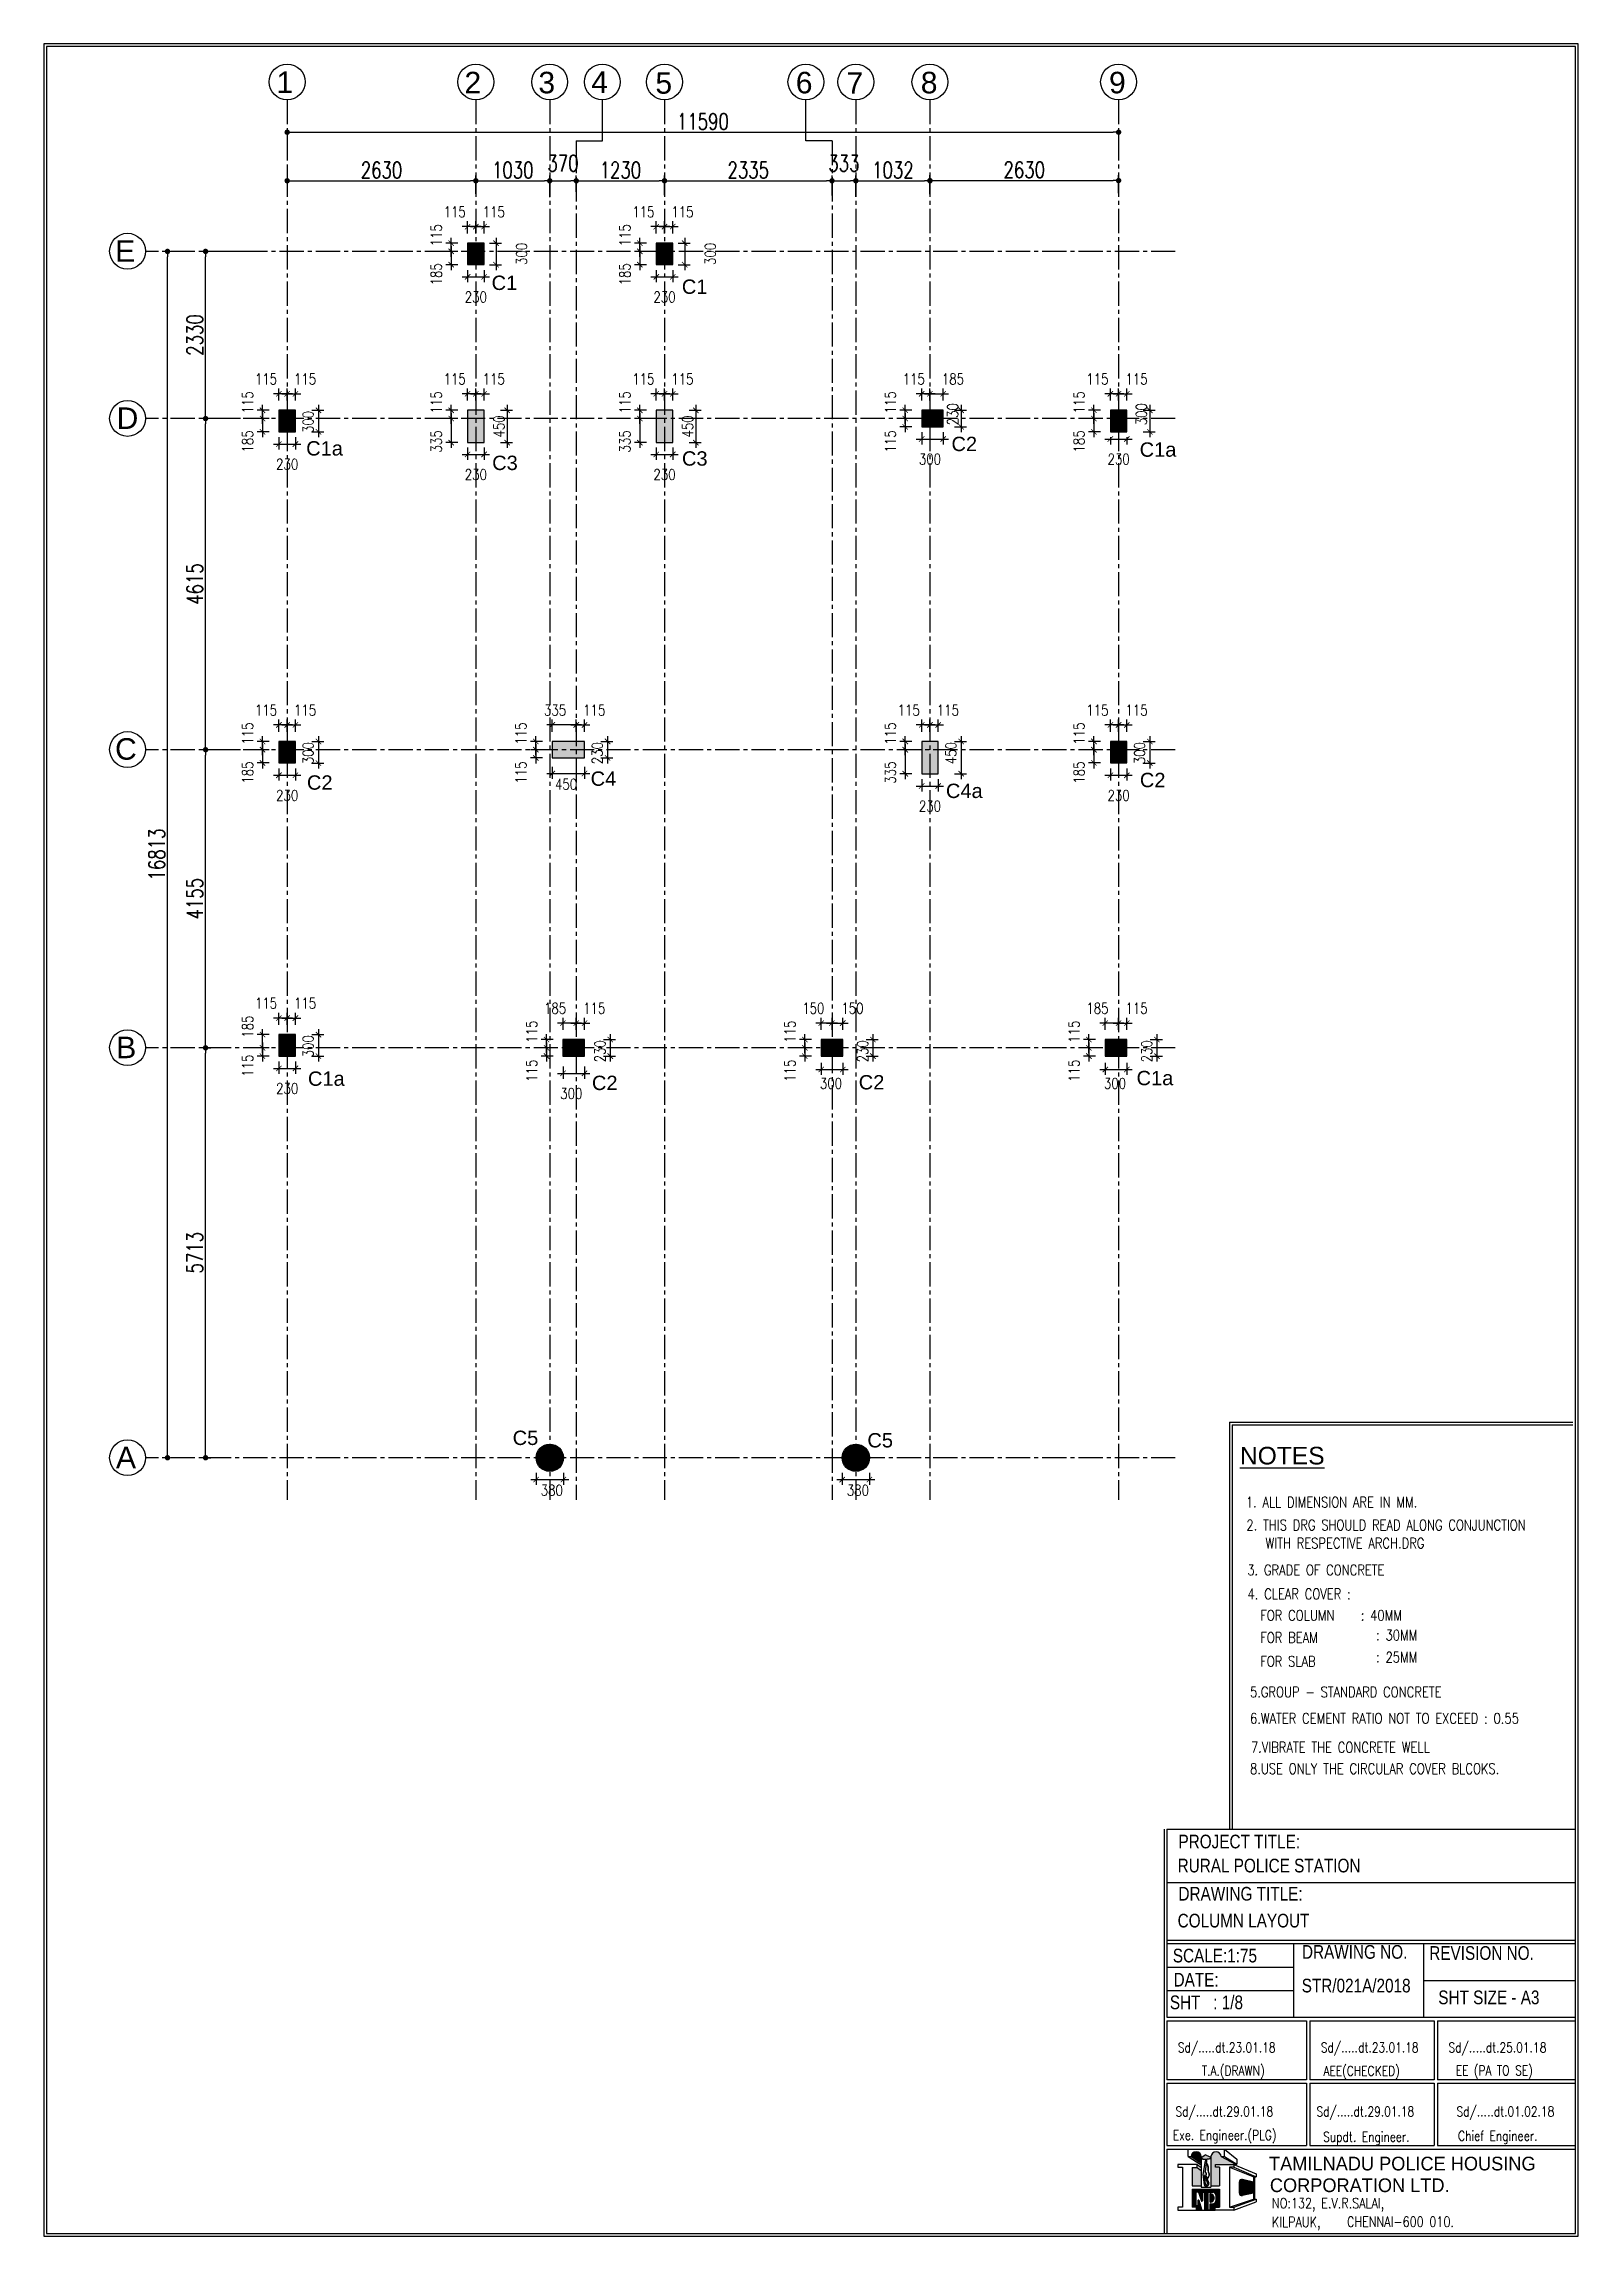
# Model space of a CAD drawing. Header units: millimetres. Extents: x 12977220 to 13113408, y -169657 to -55898.
# Drawn here: x 13055399 to 13076787, y -126813 to -96258 of the extents above; entities that cross this region are included whole.
import ezdxf

# ---------------------------------------------------------------- set-up
doc = ezdxf.new("R2010")
doc.units = ezdxf.units.MM
doc.header["$LTSCALE"] = 3
doc.header["$PDMODE"] = 66
doc.linetypes.add('CENTER', pattern=[2, 1.25, -0.25, 0.25, -0.25])
doc.linetypes.add('CENTER2', pattern=[1.125, 0.75, -0.125, 0.125, -0.125])
for name, color, linetype in [('CENTERLINE', 112, 'Continuous'), ('COLUMN NEW', 112, 'Continuous'), ('FOOTING', 60, 'Continuous'), ('GRID', 8, 'CENTER'), ('GRIDNAME', 83, 'Continuous'), ('text', 33, 'Continuous'), ('TITLE', 13, 'Continuous'), ('WALL', 7, 'Continuous')]:
    doc.layers.add(name, color=color, linetype=linetype)
doc.styles.add('ariel', font='ARIAL.TTF')
doc.styles.add('BEAM NAME-25', font='ARIAL.TTF', dxfattribs={"width": 0.8})
doc.styles.add('ROMANS', font='romans.shx', dxfattribs={"width": 0.8})
doc.styles.add('ROMANT', font='romant.shx', dxfattribs={"width": 0.75})
doc.styles.add('style10', font='MICROSS.TTF', dxfattribs={"width": 0.8, "height": 150})
doc.styles.add('style6', font='romans.shx', dxfattribs={"width": 0.8})
doc.dimstyles.new('Dim 150-1', dxfattribs={"dimtxt": 2.5, "dimasz": 1.25, "dimexe": 1.25, "dimexo": 1.25, "dimtad": 1, "dimdec": 0, "dimdsep": 46, "dimtxsty": 'ROMANS', "dimblk1": 'ARCHTICK', "dimblk2": 'ARCHTICK', "dimsah": 1, "dimcen": 3.125, "dimdle": 1.25, "dimclrd": 9, "dimclre": 9, "dimclrt": 123, "dimadec": 0, "dimazin": 0, "dimtfac": 1, "dimtdec": 0, "dimtmove": 2, "dimatfit": 2, "dimldrblk": 'DOT', "dimfxl": 100, "dimarcsym": 0})
doc.dimstyles.new('DIM$0', dxfattribs={"dimtxt": 3, "dimasz": 1, "dimexe": 1, "dimexo": 1, "dimgap": 0.5, "dimtad": 1, "dimdec": 0, "dimdsep": 46, "dimtxsty": 'ROMANT', "dimblk": 'DOT', "dimcen": 2, "dimdle": 1, "dimclrd": 9, "dimclre": 9, "dimclrt": 123, "dimadec": 0, "dimazin": 0, "dimtfac": 1, "dimtdec": 0, "dimtmove": 2, "dimatfit": 2, "dimfxl": 1, "dimarcsym": 0})

msp = doc.modelspace()

# ---------------------------------------------------------------- texts
at = {"layer": 'GRIDNAME', "style": 'ariel'}
for s, p in [('1', (13058642.1, -96942.6, 0.4)), ('2', (13061262.2, -96947.8, 0.4)), ('3', (13062292.9, -96947.8, 0.4)), ('4', (13063029.6, -96942.6, 0.4)), ('5', (13063924.2, -96953.2, 0.4)), ('6', (13065881.2, -96948.2, 0.4)), ('7', (13066588.4, -96953.6, 0.4)), ('8', (13067623.2, -96947.8, 0.4)), ('9', (13070247.2, -96947.8, 0.4)), ('E', (13056392.7, -99295.3, 0.4)), ('D', (13056413.3, -101625.3, 0.4)), ('C', (13056391.6, -106235.2, 0.4)), ('B', (13056407.8, -110395.3, 0.4)), ('A', (13056404.5, -116110.3, 0.4))]:
    msp.add_text(s, height=300, rotation=360, dxfattribs=at).set_placement(p)
at = {"layer": 'GRIDNAME', "color": 2, "style": 'ariel'}
for s, p in [('C1', (13061640.7, -99688.8, 0.4)), ('C1', (13064292.8, -99742.8, 0.4)), ('C2', (13068051.3, -101934.2, 0.4)), ('C1a', (13059055.9, -101996, 0.4)), ('C3', (13061648.5, -102198.2, 0.4)), ('C3', (13064294.2, -102137.1, 0.4)), ('C1a', (13070674.3, -102012.7, 0.4)), ('C2', (13059066.6, -106653.4, 0.4)), ('C4', (13063021, -106599, 0.4)), ('C4a', (13067974.2, -106769.5, 0.4)), ('C2', (13070677.5, -106618.2, 0.4)), ('C1a', (13059080.6, -110780.4, 0.4)), ('C1a', (13070631.2, -110771.9, 0.4)), ('C2', (13063039.2, -110839.5, 0.4)), ('C2', (13066758.2, -110830.9, 0.4)), ('C5', (13061934.4, -115786.6, 0.4)), ('C5', (13066879.1, -115820.7, 0.4))]:
    msp.add_text(s, height=200, rotation=360, dxfattribs=at).set_placement(p)
at = {"layer": 'text', "color": 6, "style": 'BEAM NAME-25'}
msp.add_text('%%UNOTES', height=245.38, dxfattribs=at).set_placement((13072072.1, -116057.5))
at = {"layer": 'text', "color": 6}
for s, height, style, width, p in [('1. ALL DIMENSION ARE IN MM.', 147.127, 'ROMANS', 0.8, (13072154.7, -116656.8, 0.4)), ('2. THIS DRG SHOULD READ ALONG CONJUNCTION ', 147.127, 'ROMANS', 0.8, (13072162.2, -116976.1, 0.4)), ('WITH RESPECTIVE ARCH.DRG', 147.127, 'ROMANS', 0.8, (13072430, -117227.6, 0.4)), ('3. GRADE OF CONCRETE ', 147.127, 'ROMANS', 0.8, (13072174.6, -117602.1, 0.2)), ('4. CLEAR COVER :', 147.127, 'ROMANS', 0.8, (13072178.7, -117935.7, 0.4)), ('  FOR COLUMN   : 40MM', 147.127, 'ROMANS', 0.8, (13072195, -118234, 0.4)), ('  FOR BEAM  ', 147.127, 'ROMANS', 0.8, (13072195, -118544.1, 0.4)), (': 30MM', 147.13, 'ROMANS', 0.8, (13073971.2, -118511.1)), ('  FOR SLAB', 147.13, 'ROMANS', 0.8, (13072195, -118875.3, 0.4)), (': 25MM', 147.13, 'ROMANS', 0.8, (13073971.2, -118817.8)), ('5.GROUP - STANDARD CONCRETE ', 147.127, 'ROMANS', 0.8, (13072212.9, -119302.8)), ('6.WATER CEMENT RATIO NOT TO EXCEED : 0.55', 147.127, 'ROMANS', 0.8, (13072212.9, -119669.9)), ('7.VIBRATE THE CONCRETE WELL ', 147.127, 'ROMANS', 0.8, (13072225.9, -120072.9)), ('8.USE ONLY THE CIRCULAR COVER BLCOKS. ', 147.127, 'ROMANS', 0.8, (13072212.9, -120372.4)), ('PROJECT TITLE:', 190.882, 'style10', 0.8, (13071215.7, -121408.5)), ('RURAL POLICE STATION', 190.882, 'style10', 0.8, (13071204, -121743.6)), ('DRAWING TITLE:', 190.882, 'style10', 0.8, (13071215.7, -122136.4)), ('COLUMN LAYOUT', 190.882, 'style10', 0.8, (13071204, -122511)), ('STR/021A/2018', 190.882, 'style10', 0.8, (13072933.5, -123416, 0.4)), ('SHT SIZE - A3', 190.882, 'style10', 0.8, (13074837.3, -123580.5)), ('TAMILNADU POLICE HOUSING', 190.882, 'style10', 0.95, (13072478.2, -125897)), ('CORPORATION LTD.', 190.882, 'style10', 0.95, (13072489.8, -126199))]:
    msp.add_text(s, height=height, dxfattribs=dict(at, style=style, width=width)).set_placement(p)
at = {"layer": 'text', "color": 6, "attachment_point": 1, "style": 'style10'}
for s, insert, char_height, width in [('SCALE:1:75', (13071136.6, -122807.4), 190.88, 2299.582), ('DRAWING NO.', (13072937.2, -122756.3), 190.882, 1554.575), ('REVISION NO.', (13074711.4, -122771.3), 190.882, 2299.582), ('DATE:', (13071147.4, -123143.2), 190.88, 2299.582), ('SHT   : 1/8', (13071095.6, -123459.2), 190.882, 2299.582)]:
    msp.add_mtext(s, dxfattribs=dict(at, insert=insert, char_height=char_height, width=width))
at = {"layer": 'TITLE', "color": 6, "style": 'style6', "width": 0.8}
for s, height, p in [('Sd/.....dt.23.01.18', 136.229, (13071206.4, -124252, 0.4)), ('Sd/.....dt.23.01.18', 136.229, (13073199.8, -124252, 0.4)), ('Sd/.....dt.25.01.18', 136.229, (13074980.1, -124252, 0.4)), ('T.A.(DRAWN)', 136.229, (13071539.7, -124575.2)), ('AEE(CHECKED) ', 136.229, (13073236, -124577.9)), ('EE (PA TO SE)', 136.229, (13075080.5, -124571.9)), ('Sd/.....dt.29.01.18', 136.229, (13071172.5, -125144.5, 0.4)), ('Sd/.....dt.29.01.18', 136.229, (13073138.5, -125144.5, 0.4)), ('Sd/.....dt.01.02.18', 136.229, (13075091.4, -125144.5, 0.4)), ('Exe. Engineer.(PLG)', 136.229, (13071135.4, -125473.2)), ('Supdt. Engineer.  ', 136.229, (13073232.7, -125496.6)), ('Chief Engineer.', 136.229, (13075112.1, -125483)), ('NO:132, E.V.R.SALAI,', 143.162, (13072518.3, -126424.5)), ('KILPAUK, ', 143.16, (13072518.2, -126686.8)), ('CHENNAI-600 010.', 143.162, (13073564.1, -126683.2))]:
    msp.add_text(s, height=height, dxfattribs=at).set_placement(p)

# ---------------------------------------------------------------- blocks, each defined once
blk = doc.blocks.new('C1 NEW')
at = {"layer": 'COLUMN NEW', "ltscale": 0.15}
for points in [[(115, 150), (-115, 150), (0, 0)], [(0, 0), (-115, 150), (-115, -150)], [(115, 150), (0, 0), (115, -150)], [(0, 0), (-115, -150), (115, -150)]]:
    blk.add_hatch(color=6, dxfattribs=at).paths.add_polyline_path(points)
at = {"layer": 'COLUMN NEW', "color": 6, "ltscale": 0.15}
blk.add_lwpolyline([(-115, -150), (115, -150), (115, 150), (-115, 150)], close=True, dxfattribs=at)
blk = doc.blocks.new('CC1NEW')
at = {"layer": 'COLUMN NEW', "ltscale": 0.15}
blk.add_hatch(color=6, dxfattribs=at).paths.add_polyline_path([(-190, 0, 1), (190, 0, 1)])
at = {"layer": 'COLUMN NEW', "color": 6, "ltscale": 0.15}
blk.add_circle((0, 0), 190, dxfattribs=at)
blk = doc.blocks.new('C2')
at = {"layer": 'COLUMN NEW', "ltscale": 0.15}
blk.add_hatch(color=6, dxfattribs=at).paths.add_polyline_path([(115, 225), (-115, 225), (-115, -225), (115, -225)])
at = {"layer": 'COLUMN NEW', "color": 6, "ltscale": 0.15}
blk.add_lwpolyline([(-115, -225), (115, -225), (115, 225), (-115, 225)], close=True, dxfattribs=at)
blk = doc.blocks.new('C3')
at = {"layer": 'COLUMN NEW', "ltscale": 0.15}
blk.add_hatch(color=6, dxfattribs=at).paths.add_polyline_path([(115, 225), (-115, 225), (-115, -225), (115, -225)])
at = {"layer": 'COLUMN NEW', "color": 6, "ltscale": 0.15}
blk.add_lwpolyline([(-115, -225), (115, -225), (115, 225), (-115, 225)], close=True, dxfattribs=at)
blk = doc.blocks.new('_Dot')
at = {"color": 0, "linetype": 'ByBlock', "lineweight": -2}
blk.add_line((-0.5, 0), (-1, 0), dxfattribs=at)
at = {"color": 0, "linetype": 'ByBlock', "const_width": 0.5}
blk.add_lwpolyline([(-0.25, 0, 1), (0.25, 0, 1)], format="xyb", close=True, dxfattribs=at)
blk = doc.blocks.new('*D337')
at = {"layer": 'Defpoints', "color": 0, "linetype": 'ByBlock', "ltscale": 500, "transparency": 16777216}
for p in [(13058791, -97436), (13070381, -97436), (13070381, -97490)]:
    blk.add_point(p, dxfattribs=at)
at = {"layer": 'FOOTING', "color": 9, "linetype": 'ByBlock', "lineweight": -2, "ltscale": 500, "transparency": 16777216}
for p, q in [((13058791, -97511), (13058791, -97565)), ((13058866, -97490), (13070306, -97490)), ((13070381, -97511), (13070381, -97565))]:
    blk.add_line(p, q, dxfattribs=at)
at = {"layer": 'FOOTING', "color": 9, "linetype": 'ByBlock', "lineweight": -2, "ltscale": 500, "transparency": 16777216, "xscale": 75, "yscale": 75, "zscale": 75, "rotation": 180}
blk.add_blockref('_Dot', (13058791, -97490), dxfattribs=at)
at = {"layer": 'FOOTING', "color": 9, "linetype": 'ByBlock', "lineweight": -2, "ltscale": 500, "transparency": 16777216, "xscale": 75, "yscale": 75, "zscale": 75}
blk.add_blockref('_Dot', (13070381, -97490), dxfattribs=at)
at = {"layer": 'FOOTING', "color": 6, "linetype": 'ByBlock', "ltscale": 500, "transparency": 16777216, "insert": (13064586, -97340), "char_height": 225, "attachment_point": 5, "style": 'ROMANT'}
blk.add_mtext('11590', dxfattribs=at)
blk = doc.blocks.new('*D338')
at = {"layer": 'Defpoints', "color": 0, "linetype": 'ByBlock', "ltscale": 500, "transparency": 16777216}
for p in [(13058791, -97912), (13061421, -98167), (13061421, -98422)]:
    blk.add_point(p, dxfattribs=at)
at = {"layer": 'FOOTING', "color": 9, "linetype": 'ByBlock', "lineweight": -2, "ltscale": 500, "transparency": 16777216}
for p, q in [((13058791, -97987), (13058791, -98242)), ((13058866, -98167), (13061346, -98167)), ((13061421, -98347), (13061421, -98092))]:
    blk.add_line(p, q, dxfattribs=at)
at = {"layer": 'FOOTING', "color": 9, "linetype": 'ByBlock', "lineweight": -2, "ltscale": 500, "transparency": 16777216, "xscale": 75, "yscale": 75, "zscale": 75, "rotation": 180}
blk.add_blockref('_Dot', (13058791, -98167), dxfattribs=at)
at = {"layer": 'FOOTING', "color": 9, "linetype": 'ByBlock', "lineweight": -2, "ltscale": 500, "transparency": 16777216, "xscale": 75, "yscale": 75, "zscale": 75}
blk.add_blockref('_Dot', (13061421, -98167), dxfattribs=at)
at = {"layer": 'FOOTING', "color": 6, "linetype": 'ByBlock', "ltscale": 500, "transparency": 16777216, "insert": (13060106, -98017), "char_height": 225, "attachment_point": 5, "style": 'ROMANT'}
blk.add_mtext('2630', dxfattribs=at)
blk = doc.blocks.new('*D339')
at = {"layer": 'Defpoints', "color": 0, "linetype": 'ByBlock', "ltscale": 500, "transparency": 16777216}
for p in [(13061421, -98372), (13062451, -98167), (13062451, -98472)]:
    blk.add_point(p, dxfattribs=at)
at = {"layer": 'FOOTING', "color": 9, "linetype": 'ByBlock', "lineweight": -2, "ltscale": 500, "transparency": 16777216}
for p, q in [((13061421, -98297), (13061421, -98092)), ((13061496, -98167), (13062376, -98167)), ((13062451, -98397), (13062451, -98092))]:
    blk.add_line(p, q, dxfattribs=at)
at = {"layer": 'FOOTING', "color": 9, "linetype": 'ByBlock', "lineweight": -2, "ltscale": 500, "transparency": 16777216, "xscale": 75, "yscale": 75, "zscale": 75, "rotation": 180}
blk.add_blockref('_Dot', (13061421, -98167), dxfattribs=at)
at = {"layer": 'FOOTING', "color": 9, "linetype": 'ByBlock', "lineweight": -2, "ltscale": 500, "transparency": 16777216, "xscale": 75, "yscale": 75, "zscale": 75}
blk.add_blockref('_Dot', (13062451, -98167), dxfattribs=at)
at = {"layer": 'FOOTING', "color": 6, "linetype": 'ByBlock', "ltscale": 500, "transparency": 16777216, "insert": (13061936, -98017), "char_height": 225, "attachment_point": 5, "style": 'ROMANT'}
blk.add_mtext('1030', dxfattribs=at)
blk = doc.blocks.new('*D340')
at = {"layer": 'Defpoints', "color": 0, "linetype": 'ByBlock', "ltscale": 500, "transparency": 16777216}
for p in [(13062821, -98167), (13062451, -98397), (13062821, -98396)]:
    blk.add_point(p, dxfattribs=at)
at = {"layer": 'FOOTING', "color": 9, "linetype": 'ByBlock', "lineweight": -2, "ltscale": 500, "transparency": 16777216}
for p, q in [((13062451, -98322), (13062451, -98092)), ((13062526, -98167), (13062746, -98167)), ((13062821, -98321), (13062821, -98092))]:
    blk.add_line(p, q, dxfattribs=at)
at = {"layer": 'FOOTING', "color": 9, "linetype": 'ByBlock', "lineweight": -2, "ltscale": 500, "transparency": 16777216, "xscale": 75, "yscale": 75, "zscale": 75, "rotation": 180}
blk.add_blockref('_Dot', (13062451, -98167), dxfattribs=at)
at = {"layer": 'FOOTING', "color": 9, "linetype": 'ByBlock', "lineweight": -2, "ltscale": 500, "transparency": 16777216, "xscale": 75, "yscale": 75, "zscale": 75}
blk.add_blockref('_Dot', (13062821, -98167), dxfattribs=at)
at = {"layer": 'FOOTING', "color": 6, "linetype": 'ByBlock', "ltscale": 500, "transparency": 16777216, "insert": (13062636, -97923), "char_height": 225, "attachment_point": 5, "style": 'ROMANT'}
blk.add_mtext('370', dxfattribs=at)
blk = doc.blocks.new('*D341')
at = {"layer": 'Defpoints', "color": 0, "linetype": 'ByBlock', "ltscale": 500, "transparency": 16777216}
for p in [(13064051, -98167), (13062821, -98396), (13064051, -98442)]:
    blk.add_point(p, dxfattribs=at)
at = {"layer": 'FOOTING', "color": 9, "linetype": 'ByBlock', "lineweight": -2, "ltscale": 500, "transparency": 16777216}
for p, q in [((13062821, -98321), (13062821, -98092)), ((13062896, -98167), (13063976, -98167)), ((13064051, -98367), (13064051, -98092))]:
    blk.add_line(p, q, dxfattribs=at)
at = {"layer": 'FOOTING', "color": 9, "linetype": 'ByBlock', "lineweight": -2, "ltscale": 500, "transparency": 16777216, "xscale": 75, "yscale": 75, "zscale": 75, "rotation": 180}
blk.add_blockref('_Dot', (13062821, -98167), dxfattribs=at)
at = {"layer": 'FOOTING', "color": 9, "linetype": 'ByBlock', "lineweight": -2, "ltscale": 500, "transparency": 16777216, "xscale": 75, "yscale": 75, "zscale": 75}
blk.add_blockref('_Dot', (13064051, -98167), dxfattribs=at)
at = {"layer": 'FOOTING', "color": 6, "linetype": 'ByBlock', "ltscale": 500, "transparency": 16777216, "insert": (13063436, -98017), "char_height": 225, "attachment_point": 5, "style": 'ROMANT'}
blk.add_mtext('1230', dxfattribs=at)
blk = doc.blocks.new('*D342')
at = {"layer": 'Defpoints', "color": 0, "linetype": 'ByBlock', "ltscale": 500, "transparency": 16777216}
for p in [(13066386, -98167), (13064051, -98442), (13066386, -98445)]:
    blk.add_point(p, dxfattribs=at)
at = {"layer": 'FOOTING', "color": 9, "linetype": 'ByBlock', "lineweight": -2, "ltscale": 500, "transparency": 16777216}
for p, q in [((13064051, -98367), (13064051, -98092)), ((13064126, -98167), (13066311, -98167)), ((13066386, -98370), (13066386, -98092))]:
    blk.add_line(p, q, dxfattribs=at)
at = {"layer": 'FOOTING', "color": 9, "linetype": 'ByBlock', "lineweight": -2, "ltscale": 500, "transparency": 16777216, "xscale": 75, "yscale": 75, "zscale": 75, "rotation": 180}
blk.add_blockref('_Dot', (13064051, -98167), dxfattribs=at)
at = {"layer": 'FOOTING', "color": 9, "linetype": 'ByBlock', "lineweight": -2, "ltscale": 500, "transparency": 16777216, "xscale": 75, "yscale": 75, "zscale": 75}
blk.add_blockref('_Dot', (13066386, -98167), dxfattribs=at)
at = {"layer": 'FOOTING', "color": 6, "linetype": 'ByBlock', "ltscale": 500, "transparency": 16777216, "insert": (13065218, -98017), "char_height": 225, "attachment_point": 5, "style": 'ROMANT'}
blk.add_mtext('2335', dxfattribs=at)
blk = doc.blocks.new('*D343')
at = {"layer": 'Defpoints', "color": 0, "linetype": 'ByBlock', "ltscale": 500, "transparency": 16777216}
for p in [(13066718, -98167), (13066386, -98445), (13066718, -98464)]:
    blk.add_point(p, dxfattribs=at)
at = {"layer": 'FOOTING', "color": 9, "linetype": 'ByBlock', "lineweight": -2, "ltscale": 500, "transparency": 16777216}
for p, q in [((13066386, -98370), (13066386, -98092)), ((13066461, -98167), (13066643, -98167)), ((13066718, -98389), (13066718, -98092))]:
    blk.add_line(p, q, dxfattribs=at)
at = {"layer": 'FOOTING', "color": 9, "linetype": 'ByBlock', "lineweight": -2, "ltscale": 500, "transparency": 16777216, "xscale": 75, "yscale": 75, "zscale": 75, "rotation": 180}
blk.add_blockref('_Dot', (13066386, -98167), dxfattribs=at)
at = {"layer": 'FOOTING', "color": 9, "linetype": 'ByBlock', "lineweight": -2, "ltscale": 500, "transparency": 16777216, "xscale": 75, "yscale": 75, "zscale": 75}
blk.add_blockref('_Dot', (13066718, -98167), dxfattribs=at)
at = {"layer": 'FOOTING', "color": 6, "linetype": 'ByBlock', "ltscale": 500, "transparency": 16777216, "insert": (13066552, -97923), "char_height": 225, "attachment_point": 5, "style": 'ROMANT'}
blk.add_mtext('333', dxfattribs=at)
blk = doc.blocks.new('*D344')
at = {"layer": 'Defpoints', "color": 0, "linetype": 'ByBlock', "ltscale": 500, "transparency": 16777216}
for p in [(13067751, -98167), (13066718, -98464), (13067751, -98430)]:
    blk.add_point(p, dxfattribs=at)
at = {"layer": 'FOOTING', "color": 9, "linetype": 'ByBlock', "lineweight": -2, "ltscale": 500, "transparency": 16777216}
for p, q in [((13066718, -98389), (13066718, -98092)), ((13066793, -98167), (13067676, -98167)), ((13067751, -98355), (13067751, -98092))]:
    blk.add_line(p, q, dxfattribs=at)
at = {"layer": 'FOOTING', "color": 9, "linetype": 'ByBlock', "lineweight": -2, "ltscale": 500, "transparency": 16777216, "xscale": 75, "yscale": 75, "zscale": 75, "rotation": 180}
blk.add_blockref('_Dot', (13066718, -98167), dxfattribs=at)
at = {"layer": 'FOOTING', "color": 9, "linetype": 'ByBlock', "lineweight": -2, "ltscale": 500, "transparency": 16777216, "xscale": 75, "yscale": 75, "zscale": 75}
blk.add_blockref('_Dot', (13067751, -98167), dxfattribs=at)
at = {"layer": 'FOOTING', "color": 6, "linetype": 'ByBlock', "ltscale": 500, "transparency": 16777216, "insert": (13067235, -98017), "char_height": 225, "attachment_point": 5, "style": 'ROMANT'}
blk.add_mtext('1032', dxfattribs=at)
blk = doc.blocks.new('*D345')
at = {"layer": 'Defpoints', "color": 0, "linetype": 'ByBlock', "ltscale": 500, "transparency": 16777216}
for p in [(13057123, -99151), (13057160, -99151), (13057160, -115964)]:
    blk.add_point(p, dxfattribs=at)
at = {"layer": 'FOOTING', "color": 9, "linetype": 'ByBlock', "lineweight": -2, "ltscale": 500, "transparency": 16777216}
for p, q in [((13057085, -99151), (13057048, -99151)), ((13057123, -115889), (13057123, -99226)), ((13057085, -115964), (13057048, -115964))]:
    blk.add_line(p, q, dxfattribs=at)
at = {"layer": 'FOOTING', "color": 9, "linetype": 'ByBlock', "lineweight": -2, "ltscale": 500, "transparency": 16777216, "xscale": 75, "yscale": 75, "zscale": 75}
for p, rotation in [((13057123, -99151), 90), ((13057123, -115964), 270)]:
    blk.add_blockref('_Dot', p, dxfattribs=dict(at, rotation=rotation))
at = {"layer": 'FOOTING', "color": 6, "linetype": 'ByBlock', "ltscale": 500, "transparency": 16777216, "insert": (13056973, -107557), "char_height": 225, "attachment_point": 5, "rotation": 90, "style": 'ROMANT'}
blk.add_mtext('16813', dxfattribs=at)
blk = doc.blocks.new('*D346')
at = {"layer": 'Defpoints', "color": 0, "linetype": 'ByBlock', "ltscale": 500, "transparency": 16777216}
for p in [(13057552, -110251), (13057654, -110251), (13057552, -115964)]:
    blk.add_point(p, dxfattribs=at)
at = {"layer": 'FOOTING', "color": 9, "linetype": 'ByBlock', "lineweight": -2, "ltscale": 500, "transparency": 16777216}
for p, q in [((13057627, -110251), (13057729, -110251)), ((13057654, -115889), (13057654, -110326)), ((13057627, -115964), (13057729, -115964))]:
    blk.add_line(p, q, dxfattribs=at)
at = {"layer": 'FOOTING', "color": 9, "linetype": 'ByBlock', "lineweight": -2, "ltscale": 500, "transparency": 16777216, "xscale": 75, "yscale": 75, "zscale": 75}
for p, rotation in [((13057654, -110251), 90), ((13057654, -115964), 270)]:
    blk.add_blockref('_Dot', p, dxfattribs=dict(at, rotation=rotation))
at = {"layer": 'FOOTING', "color": 6, "linetype": 'ByBlock', "ltscale": 500, "transparency": 16777216, "insert": (13057504, -113107), "char_height": 225, "attachment_point": 5, "rotation": 90, "style": 'ROMANT'}
blk.add_mtext('5713', dxfattribs=at)
blk = doc.blocks.new('*D347')
at = {"layer": 'Defpoints', "color": 0, "linetype": 'ByBlock', "ltscale": 500, "transparency": 16777216}
for p in [(13057654, -106096), (13058216, -106096), (13057552, -110251)]:
    blk.add_point(p, dxfattribs=at)
at = {"layer": 'FOOTING', "color": 9, "linetype": 'ByBlock', "lineweight": -2, "ltscale": 500, "transparency": 16777216}
for p, q in [((13058141, -106096), (13057579, -106096)), ((13057654, -110176), (13057654, -106171)), ((13057627, -110251), (13057729, -110251))]:
    blk.add_line(p, q, dxfattribs=at)
at = {"layer": 'FOOTING', "color": 9, "linetype": 'ByBlock', "lineweight": -2, "ltscale": 500, "transparency": 16777216, "xscale": 75, "yscale": 75, "zscale": 75}
for p, rotation in [((13057654, -106096), 90), ((13057654, -110251), 270)]:
    blk.add_blockref('_Dot', p, dxfattribs=dict(at, rotation=rotation))
at = {"layer": 'FOOTING', "color": 6, "linetype": 'ByBlock', "ltscale": 500, "transparency": 16777216, "insert": (13057504, -108173), "char_height": 225, "attachment_point": 5, "rotation": 90, "style": 'ROMANT'}
blk.add_mtext('4155', dxfattribs=at)
blk = doc.blocks.new('*D348')
at = {"layer": 'Defpoints', "color": 0, "linetype": 'ByBlock', "ltscale": 500, "transparency": 16777216}
for p in [(13057654, -101481), (13058216, -101481), (13058216, -106096)]:
    blk.add_point(p, dxfattribs=at)
at = {"layer": 'FOOTING', "color": 9, "linetype": 'ByBlock', "lineweight": -2, "ltscale": 500, "transparency": 16777216}
for p, q in [((13058141, -101481), (13057579, -101481)), ((13057654, -106021), (13057654, -101556)), ((13058141, -106096), (13057579, -106096))]:
    blk.add_line(p, q, dxfattribs=at)
at = {"layer": 'FOOTING', "color": 9, "linetype": 'ByBlock', "lineweight": -2, "ltscale": 500, "transparency": 16777216, "xscale": 75, "yscale": 75, "zscale": 75}
for p, rotation in [((13057654, -101481), 90), ((13057654, -106096), 270)]:
    blk.add_blockref('_Dot', p, dxfattribs=dict(at, rotation=rotation))
at = {"layer": 'FOOTING', "color": 6, "linetype": 'ByBlock', "ltscale": 500, "transparency": 16777216, "insert": (13057504, -103788), "char_height": 225, "attachment_point": 5, "rotation": 90, "style": 'ROMANT'}
blk.add_mtext('4615', dxfattribs=at)
blk = doc.blocks.new('*D349')
at = {"layer": 'Defpoints', "color": 0, "linetype": 'ByBlock', "ltscale": 500, "transparency": 16777216}
for p in [(13057654, -99151), (13058341, -99151), (13058216, -101481)]:
    blk.add_point(p, dxfattribs=at)
at = {"layer": 'FOOTING', "color": 9, "linetype": 'ByBlock', "lineweight": -2, "ltscale": 500, "transparency": 16777216}
for p, q in [((13058266, -99151), (13057579, -99151)), ((13057654, -101406), (13057654, -99226)), ((13058141, -101481), (13057579, -101481))]:
    blk.add_line(p, q, dxfattribs=at)
at = {"layer": 'FOOTING', "color": 9, "linetype": 'ByBlock', "lineweight": -2, "ltscale": 500, "transparency": 16777216, "xscale": 75, "yscale": 75, "zscale": 75}
for p, rotation in [((13057654, -99151), 90), ((13057654, -101481), 270)]:
    blk.add_blockref('_Dot', p, dxfattribs=dict(at, rotation=rotation))
at = {"layer": 'FOOTING', "color": 6, "linetype": 'ByBlock', "ltscale": 500, "transparency": 16777216, "insert": (13057504, -100316), "char_height": 225, "attachment_point": 5, "rotation": 90, "style": 'ROMANT'}
blk.add_mtext('2330', dxfattribs=at)
blk = doc.blocks.new('*D350')
at = {"layer": 'Defpoints', "color": 0, "linetype": 'ByBlock', "ltscale": 500, "transparency": 16777216}
for p in [(13070381, -98164), (13067751, -98413), (13070381, -98413)]:
    blk.add_point(p, dxfattribs=at)
at = {"layer": 'FOOTING', "color": 9, "linetype": 'ByBlock', "lineweight": -2, "ltscale": 500, "transparency": 16777216}
for p, q in [((13067751, -98338), (13067751, -98089)), ((13067826, -98164), (13070306, -98164)), ((13070381, -98338), (13070381, -98089))]:
    blk.add_line(p, q, dxfattribs=at)
at = {"layer": 'FOOTING', "color": 9, "linetype": 'ByBlock', "lineweight": -2, "ltscale": 500, "transparency": 16777216, "xscale": 75, "yscale": 75, "zscale": 75, "rotation": 180}
blk.add_blockref('_Dot', (13067751, -98164), dxfattribs=at)
at = {"layer": 'FOOTING', "color": 9, "linetype": 'ByBlock', "lineweight": -2, "ltscale": 500, "transparency": 16777216, "xscale": 75, "yscale": 75, "zscale": 75}
blk.add_blockref('_Dot', (13070381, -98164), dxfattribs=at)
at = {"layer": 'FOOTING', "color": 6, "linetype": 'ByBlock', "ltscale": 500, "transparency": 16777216, "insert": (13069066, -98014), "char_height": 225, "attachment_point": 5, "style": 'ROMANT'}
blk.add_mtext('2630', dxfattribs=at)
blk = doc.blocks.new('_ARCHTICK')
at = {"color": 0, "linetype": 'ByBlock', "const_width": 0.15}
blk.add_lwpolyline([(-0.5, -0.5), (0.5, 0.5)], dxfattribs=at)
blk = doc.blocks.new('*D351')
at = {"layer": 'Defpoints', "color": 0, "linetype": 'ByBlock', "ltscale": 500, "transparency": 16777216}
for p in [(13061306, -99151), (13061077, -99336), (13061306, -99336)]:
    blk.add_point(p, dxfattribs=at)
at = {"layer": 'WALL', "color": 9, "linetype": 'ByBlock', "lineweight": -2, "ltscale": 500, "transparency": 16777216}
for p, q in [((13061170, -99151), (13061002, -99151)), ((13061170, -99336), (13061002, -99336))]:
    blk.add_line(p, q, dxfattribs=at)
at = {"layer": 'WALL', "color": 9, "lineweight": -2, "ltscale": 500, "transparency": 16777216}
blk.add_line((13061077, -99076), (13061077, -99411), dxfattribs=at)
at = {"layer": 'WALL', "color": 9, "linetype": 'ByBlock', "lineweight": -2, "ltscale": 500, "transparency": 16777216, "xscale": 75, "yscale": 75, "zscale": 75}
for p, rotation in [((13061077, -99151), 90), ((13061077, -99336), 270)]:
    blk.add_blockref('_ARCHTICK', p, dxfattribs=dict(at, rotation=rotation))
at = {"layer": 'WALL', "color": 6, "linetype": 'ByBlock', "ltscale": 500, "transparency": 16777216, "insert": (13060870, -99470), "char_height": 150, "attachment_point": 5, "rotation": 90, "style": 'ROMANS'}
blk.add_mtext('185', dxfattribs=at)
blk = doc.blocks.new('*D352')
at = {"layer": 'Defpoints', "color": 0, "linetype": 'ByBlock', "ltscale": 500, "transparency": 16777216}
for p in [(13061077, -99036), (13061306, -99036), (13061306, -99151)]:
    blk.add_point(p, dxfattribs=at)
at = {"layer": 'WALL', "color": 9, "lineweight": -2, "ltscale": 500, "transparency": 16777216}
blk.add_line((13061077, -99226), (13061077, -98961), dxfattribs=at)
at = {"layer": 'WALL', "color": 9, "linetype": 'ByBlock', "lineweight": -2, "ltscale": 500, "transparency": 16777216}
for p, q in [((13061170, -99036), (13061002, -99036)), ((13061170, -99151), (13061002, -99151))]:
    blk.add_line(p, q, dxfattribs=at)
at = {"layer": 'WALL', "color": 9, "linetype": 'ByBlock', "lineweight": -2, "ltscale": 500, "transparency": 16777216, "xscale": 75, "yscale": 75, "zscale": 75}
for p, rotation in [((13061077, -99036), 90), ((13061077, -99151), 270)]:
    blk.add_blockref('_ARCHTICK', p, dxfattribs=dict(at, rotation=rotation))
at = {"layer": 'WALL', "color": 6, "linetype": 'ByBlock', "ltscale": 500, "transparency": 16777216, "insert": (13060870, -98926), "char_height": 150, "attachment_point": 5, "rotation": 90, "style": 'ROMANS'}
blk.add_mtext('115', dxfattribs=at)
blk = doc.blocks.new('*D353')
at = {"layer": 'Defpoints', "color": 0, "linetype": 'ByBlock', "ltscale": 500, "transparency": 16777216}
for p in [(13063936, -99151), (13063707, -99336), (13063936, -99336)]:
    blk.add_point(p, dxfattribs=at)
at = {"layer": 'WALL', "color": 9, "linetype": 'ByBlock', "lineweight": -2, "ltscale": 500, "transparency": 16777216}
for p, q in [((13063800, -99151), (13063632, -99151)), ((13063800, -99336), (13063632, -99336))]:
    blk.add_line(p, q, dxfattribs=at)
at = {"layer": 'WALL', "color": 9, "lineweight": -2, "ltscale": 500, "transparency": 16777216}
blk.add_line((13063707, -99076), (13063707, -99411), dxfattribs=at)
at = {"layer": 'WALL', "color": 9, "linetype": 'ByBlock', "lineweight": -2, "ltscale": 500, "transparency": 16777216, "xscale": 75, "yscale": 75, "zscale": 75}
for p, rotation in [((13063707, -99151), 90), ((13063707, -99336), 270)]:
    blk.add_blockref('_ARCHTICK', p, dxfattribs=dict(at, rotation=rotation))
at = {"layer": 'WALL', "color": 6, "linetype": 'ByBlock', "ltscale": 500, "transparency": 16777216, "insert": (13063500, -99470), "char_height": 150, "attachment_point": 5, "rotation": 90, "style": 'ROMANS'}
blk.add_mtext('185', dxfattribs=at)
blk = doc.blocks.new('*D354')
at = {"layer": 'Defpoints', "color": 0, "linetype": 'ByBlock', "ltscale": 500, "transparency": 16777216}
for p in [(13063707, -99036), (13063936, -99036), (13063936, -99151)]:
    blk.add_point(p, dxfattribs=at)
at = {"layer": 'WALL', "color": 9, "lineweight": -2, "ltscale": 500, "transparency": 16777216}
blk.add_line((13063707, -99226), (13063707, -98961), dxfattribs=at)
at = {"layer": 'WALL', "color": 9, "linetype": 'ByBlock', "lineweight": -2, "ltscale": 500, "transparency": 16777216}
for p, q in [((13063800, -99036), (13063632, -99036)), ((13063800, -99151), (13063632, -99151))]:
    blk.add_line(p, q, dxfattribs=at)
at = {"layer": 'WALL', "color": 9, "linetype": 'ByBlock', "lineweight": -2, "ltscale": 500, "transparency": 16777216, "xscale": 75, "yscale": 75, "zscale": 75}
for p, rotation in [((13063707, -99036), 90), ((13063707, -99151), 270)]:
    blk.add_blockref('_ARCHTICK', p, dxfattribs=dict(at, rotation=rotation))
at = {"layer": 'WALL', "color": 6, "linetype": 'ByBlock', "ltscale": 500, "transparency": 16777216, "insert": (13063500, -98926), "char_height": 150, "attachment_point": 5, "rotation": 90, "style": 'ROMANS'}
blk.add_mtext('115', dxfattribs=at)
blk = doc.blocks.new('*D355')
at = {"layer": 'Defpoints', "color": 0, "linetype": 'ByBlock', "ltscale": 500, "transparency": 16777216}
for p in [(13058447, -101666), (13058676, -101481), (13058676, -101666)]:
    blk.add_point(p, dxfattribs=at)
at = {"layer": 'WALL', "color": 9, "lineweight": -2, "ltscale": 500, "transparency": 16777216}
blk.add_line((13058447, -101406), (13058447, -101741), dxfattribs=at)
at = {"layer": 'WALL', "color": 9, "linetype": 'ByBlock', "lineweight": -2, "ltscale": 500, "transparency": 16777216}
for p, q in [((13058540, -101481), (13058372, -101481)), ((13058540, -101666), (13058372, -101666))]:
    blk.add_line(p, q, dxfattribs=at)
at = {"layer": 'WALL', "color": 9, "linetype": 'ByBlock', "lineweight": -2, "ltscale": 500, "transparency": 16777216, "xscale": 75, "yscale": 75, "zscale": 75}
for p, rotation in [((13058447, -101481), 90), ((13058447, -101666), 270)]:
    blk.add_blockref('_ARCHTICK', p, dxfattribs=dict(at, rotation=rotation))
at = {"layer": 'WALL', "color": 6, "linetype": 'ByBlock', "ltscale": 500, "transparency": 16777216, "insert": (13058240, -101800), "char_height": 150, "attachment_point": 5, "rotation": 90, "style": 'ROMANS'}
blk.add_mtext('185', dxfattribs=at)
blk = doc.blocks.new('*D356')
at = {"layer": 'Defpoints', "color": 0, "linetype": 'ByBlock', "ltscale": 500, "transparency": 16777216}
for p in [(13058447, -101366), (13058676, -101366), (13058676, -101481)]:
    blk.add_point(p, dxfattribs=at)
at = {"layer": 'WALL', "color": 9, "linetype": 'ByBlock', "lineweight": -2, "ltscale": 500, "transparency": 16777216}
for p, q in [((13058540, -101366), (13058372, -101366)), ((13058540, -101481), (13058372, -101481))]:
    blk.add_line(p, q, dxfattribs=at)
at = {"layer": 'WALL', "color": 9, "lineweight": -2, "ltscale": 500, "transparency": 16777216}
blk.add_line((13058447, -101556), (13058447, -101291), dxfattribs=at)
at = {"layer": 'WALL', "color": 9, "linetype": 'ByBlock', "lineweight": -2, "ltscale": 500, "transparency": 16777216, "xscale": 75, "yscale": 75, "zscale": 75}
for p, rotation in [((13058447, -101366), 90), ((13058447, -101481), 270)]:
    blk.add_blockref('_ARCHTICK', p, dxfattribs=dict(at, rotation=rotation))
at = {"layer": 'WALL', "color": 6, "linetype": 'ByBlock', "ltscale": 500, "transparency": 16777216, "insert": (13058240, -101256), "char_height": 150, "attachment_point": 5, "rotation": 90, "style": 'ROMANS'}
blk.add_mtext('115', dxfattribs=at)
blk = doc.blocks.new('*D357')
at = {"layer": 'Defpoints', "color": 0, "linetype": 'ByBlock', "ltscale": 500, "transparency": 16777216}
for p in [(13061306, -101481), (13061077, -101816), (13061306, -101816)]:
    blk.add_point(p, dxfattribs=at)
at = {"layer": 'WALL', "color": 9, "lineweight": -2, "ltscale": 500, "transparency": 16777216}
blk.add_line((13061077, -101406), (13061077, -101891), dxfattribs=at)
at = {"layer": 'WALL', "color": 9, "linetype": 'ByBlock', "lineweight": -2, "ltscale": 500, "transparency": 16777216}
for p, q in [((13061170, -101481), (13061002, -101481)), ((13061170, -101816), (13061002, -101816))]:
    blk.add_line(p, q, dxfattribs=at)
at = {"layer": 'WALL', "color": 9, "linetype": 'ByBlock', "lineweight": -2, "ltscale": 500, "transparency": 16777216, "xscale": 75, "yscale": 75, "zscale": 75}
for p, rotation in [((13061077, -101481), 90), ((13061077, -101816), 270)]:
    blk.add_blockref('_ARCHTICK', p, dxfattribs=dict(at, rotation=rotation))
at = {"layer": 'WALL', "color": 6, "linetype": 'ByBlock', "ltscale": 500, "transparency": 16777216, "insert": (13060870, -101800), "char_height": 150, "attachment_point": 5, "rotation": 90, "style": 'ROMANS'}
blk.add_mtext('335', dxfattribs=at)
blk = doc.blocks.new('*D358')
at = {"layer": 'Defpoints', "color": 0, "linetype": 'ByBlock', "ltscale": 500, "transparency": 16777216}
for p in [(13061077, -101366), (13061306, -101366), (13061306, -101481)]:
    blk.add_point(p, dxfattribs=at)
at = {"layer": 'WALL', "color": 9, "linetype": 'ByBlock', "lineweight": -2, "ltscale": 500, "transparency": 16777216}
for p, q in [((13061170, -101366), (13061002, -101366)), ((13061170, -101481), (13061002, -101481))]:
    blk.add_line(p, q, dxfattribs=at)
at = {"layer": 'WALL', "color": 9, "lineweight": -2, "ltscale": 500, "transparency": 16777216}
blk.add_line((13061077, -101556), (13061077, -101291), dxfattribs=at)
at = {"layer": 'WALL', "color": 9, "linetype": 'ByBlock', "lineweight": -2, "ltscale": 500, "transparency": 16777216, "xscale": 75, "yscale": 75, "zscale": 75}
for p, rotation in [((13061077, -101366), 90), ((13061077, -101481), 270)]:
    blk.add_blockref('_ARCHTICK', p, dxfattribs=dict(at, rotation=rotation))
at = {"layer": 'WALL', "color": 6, "linetype": 'ByBlock', "ltscale": 500, "transparency": 16777216, "insert": (13060870, -101256), "char_height": 150, "attachment_point": 5, "rotation": 90, "style": 'ROMANS'}
blk.add_mtext('115', dxfattribs=at)
blk = doc.blocks.new('*D359')
at = {"layer": 'Defpoints', "color": 0, "linetype": 'ByBlock', "ltscale": 500, "transparency": 16777216}
for p in [(13063936, -101481), (13063707, -101816), (13063936, -101816)]:
    blk.add_point(p, dxfattribs=at)
at = {"layer": 'WALL', "color": 9, "lineweight": -2, "ltscale": 500, "transparency": 16777216}
blk.add_line((13063707, -101406), (13063707, -101891), dxfattribs=at)
at = {"layer": 'WALL', "color": 9, "linetype": 'ByBlock', "lineweight": -2, "ltscale": 500, "transparency": 16777216}
for p, q in [((13063800, -101481), (13063632, -101481)), ((13063800, -101816), (13063632, -101816))]:
    blk.add_line(p, q, dxfattribs=at)
at = {"layer": 'WALL', "color": 9, "linetype": 'ByBlock', "lineweight": -2, "ltscale": 500, "transparency": 16777216, "xscale": 75, "yscale": 75, "zscale": 75}
for p, rotation in [((13063707, -101481), 90), ((13063707, -101816), 270)]:
    blk.add_blockref('_ARCHTICK', p, dxfattribs=dict(at, rotation=rotation))
at = {"layer": 'WALL', "color": 6, "linetype": 'ByBlock', "ltscale": 500, "transparency": 16777216, "insert": (13063500, -101800), "char_height": 150, "attachment_point": 5, "rotation": 90, "style": 'ROMANS'}
blk.add_mtext('335', dxfattribs=at)
blk = doc.blocks.new('*D360')
at = {"layer": 'Defpoints', "color": 0, "linetype": 'ByBlock', "ltscale": 500, "transparency": 16777216}
for p in [(13063707, -101366), (13063936, -101366), (13063936, -101481)]:
    blk.add_point(p, dxfattribs=at)
at = {"layer": 'WALL', "color": 9, "linetype": 'ByBlock', "lineweight": -2, "ltscale": 500, "transparency": 16777216}
for p, q in [((13063800, -101366), (13063632, -101366)), ((13063800, -101481), (13063632, -101481))]:
    blk.add_line(p, q, dxfattribs=at)
at = {"layer": 'WALL', "color": 9, "lineweight": -2, "ltscale": 500, "transparency": 16777216}
blk.add_line((13063707, -101556), (13063707, -101291), dxfattribs=at)
at = {"layer": 'WALL', "color": 9, "linetype": 'ByBlock', "lineweight": -2, "ltscale": 500, "transparency": 16777216, "xscale": 75, "yscale": 75, "zscale": 75}
for p, rotation in [((13063707, -101366), 90), ((13063707, -101481), 270)]:
    blk.add_blockref('_ARCHTICK', p, dxfattribs=dict(at, rotation=rotation))
at = {"layer": 'WALL', "color": 6, "linetype": 'ByBlock', "ltscale": 500, "transparency": 16777216, "insert": (13063500, -101256), "char_height": 150, "attachment_point": 5, "rotation": 90, "style": 'ROMANS'}
blk.add_mtext('115', dxfattribs=at)
blk = doc.blocks.new('*D361')
at = {"layer": 'Defpoints', "color": 0, "linetype": 'ByBlock', "ltscale": 500, "transparency": 16777216}
for p in [(13067936, -101136), (13067751, -101366), (13067936, -101366)]:
    blk.add_point(p, dxfattribs=at)
at = {"layer": 'WALL', "color": 9, "lineweight": -2, "ltscale": 500, "transparency": 16777216}
blk.add_line((13067676, -101136), (13068011, -101136), dxfattribs=at)
at = {"layer": 'WALL', "color": 9, "linetype": 'ByBlock', "lineweight": -2, "ltscale": 500, "transparency": 16777216}
for p, q in [((13067751, -101230), (13067751, -101061)), ((13067936, -101230), (13067936, -101061))]:
    blk.add_line(p, q, dxfattribs=at)
at = {"layer": 'WALL', "color": 9, "linetype": 'ByBlock', "lineweight": -2, "ltscale": 500, "transparency": 16777216, "xscale": 75, "yscale": 75, "zscale": 75, "rotation": 180}
blk.add_blockref('_ARCHTICK', (13067751, -101136), dxfattribs=at)
at = {"layer": 'WALL', "color": 9, "linetype": 'ByBlock', "lineweight": -2, "ltscale": 500, "transparency": 16777216, "xscale": 75, "yscale": 75, "zscale": 75}
blk.add_blockref('_ARCHTICK', (13067936, -101136), dxfattribs=at)
at = {"layer": 'WALL', "color": 6, "linetype": 'ByBlock', "ltscale": 500, "transparency": 16777216, "insert": (13068071, -100930), "char_height": 150, "attachment_point": 5, "style": 'ROMANS'}
blk.add_mtext('185', dxfattribs=at)
blk = doc.blocks.new('*D362')
at = {"layer": 'Defpoints', "color": 0, "linetype": 'ByBlock', "ltscale": 500, "transparency": 16777216}
for p in [(13067636, -101136), (13067636, -101366), (13067751, -101366)]:
    blk.add_point(p, dxfattribs=at)
at = {"layer": 'WALL', "color": 9, "lineweight": -2, "ltscale": 500, "transparency": 16777216}
blk.add_line((13067826, -101136), (13067561, -101136), dxfattribs=at)
at = {"layer": 'WALL', "color": 9, "linetype": 'ByBlock', "lineweight": -2, "ltscale": 500, "transparency": 16777216}
for p, q in [((13067636, -101230), (13067636, -101061)), ((13067751, -101230), (13067751, -101061))]:
    blk.add_line(p, q, dxfattribs=at)
at = {"layer": 'WALL', "color": 9, "linetype": 'ByBlock', "lineweight": -2, "ltscale": 500, "transparency": 16777216, "xscale": 75, "yscale": 75, "zscale": 75, "rotation": 180}
blk.add_blockref('_ARCHTICK', (13067636, -101136), dxfattribs=at)
at = {"layer": 'WALL', "color": 9, "linetype": 'ByBlock', "lineweight": -2, "ltscale": 500, "transparency": 16777216, "xscale": 75, "yscale": 75, "zscale": 75}
blk.add_blockref('_ARCHTICK', (13067751, -101136), dxfattribs=at)
at = {"layer": 'WALL', "color": 6, "linetype": 'ByBlock', "ltscale": 500, "transparency": 16777216, "insert": (13067526, -100930), "char_height": 150, "attachment_point": 5, "style": 'ROMANS'}
blk.add_mtext('115', dxfattribs=at)
blk = doc.blocks.new('*D363')
at = {"layer": 'Defpoints', "color": 0, "linetype": 'ByBlock', "ltscale": 500, "transparency": 16777216}
for p in [(13070496, -101136), (13070381, -101366), (13070496, -101366)]:
    blk.add_point(p, dxfattribs=at)
at = {"layer": 'WALL', "color": 9, "lineweight": -2, "ltscale": 500, "transparency": 16777216}
blk.add_line((13070306, -101136), (13070571, -101136), dxfattribs=at)
at = {"layer": 'WALL', "color": 9, "linetype": 'ByBlock', "lineweight": -2, "ltscale": 500, "transparency": 16777216}
for p, q in [((13070381, -101230), (13070381, -101061)), ((13070496, -101230), (13070496, -101061))]:
    blk.add_line(p, q, dxfattribs=at)
at = {"layer": 'WALL', "color": 9, "linetype": 'ByBlock', "lineweight": -2, "ltscale": 500, "transparency": 16777216, "xscale": 75, "yscale": 75, "zscale": 75, "rotation": 180}
blk.add_blockref('_ARCHTICK', (13070381, -101136), dxfattribs=at)
at = {"layer": 'WALL', "color": 9, "linetype": 'ByBlock', "lineweight": -2, "ltscale": 500, "transparency": 16777216, "xscale": 75, "yscale": 75, "zscale": 75}
blk.add_blockref('_ARCHTICK', (13070496, -101136), dxfattribs=at)
at = {"layer": 'WALL', "color": 6, "linetype": 'ByBlock', "ltscale": 500, "transparency": 16777216, "insert": (13070631, -100930), "char_height": 150, "attachment_point": 5, "style": 'ROMANS'}
blk.add_mtext('115', dxfattribs=at)
blk = doc.blocks.new('*D364')
at = {"layer": 'Defpoints', "color": 0, "linetype": 'ByBlock', "ltscale": 500, "transparency": 16777216}
for p in [(13070266, -101136), (13070266, -101366), (13070381, -101366)]:
    blk.add_point(p, dxfattribs=at)
at = {"layer": 'WALL', "color": 9, "lineweight": -2, "ltscale": 500, "transparency": 16777216}
blk.add_line((13070456, -101136), (13070191, -101136), dxfattribs=at)
at = {"layer": 'WALL', "color": 9, "linetype": 'ByBlock', "lineweight": -2, "ltscale": 500, "transparency": 16777216}
for p, q in [((13070266, -101230), (13070266, -101061)), ((13070381, -101230), (13070381, -101061))]:
    blk.add_line(p, q, dxfattribs=at)
at = {"layer": 'WALL', "color": 9, "linetype": 'ByBlock', "lineweight": -2, "ltscale": 500, "transparency": 16777216, "xscale": 75, "yscale": 75, "zscale": 75, "rotation": 180}
blk.add_blockref('_ARCHTICK', (13070266, -101136), dxfattribs=at)
at = {"layer": 'WALL', "color": 9, "linetype": 'ByBlock', "lineweight": -2, "ltscale": 500, "transparency": 16777216, "xscale": 75, "yscale": 75, "zscale": 75}
blk.add_blockref('_ARCHTICK', (13070381, -101136), dxfattribs=at)
at = {"layer": 'WALL', "color": 6, "linetype": 'ByBlock', "ltscale": 500, "transparency": 16777216, "insert": (13070086, -100930), "char_height": 150, "attachment_point": 5, "style": 'ROMANS'}
blk.add_mtext('115', dxfattribs=at)
blk = doc.blocks.new('*D365')
at = {"layer": 'Defpoints', "color": 0, "linetype": 'ByBlock', "ltscale": 500, "transparency": 16777216}
for p in [(13070037, -106281), (13070266, -106096), (13070266, -106281)]:
    blk.add_point(p, dxfattribs=at)
at = {"layer": 'WALL', "color": 9, "lineweight": -2, "ltscale": 500, "transparency": 16777216}
blk.add_line((13070037, -106021), (13070037, -106356), dxfattribs=at)
at = {"layer": 'WALL', "color": 9, "linetype": 'ByBlock', "lineweight": -2, "ltscale": 500, "transparency": 16777216}
for p, q in [((13070130, -106096), (13069962, -106096)), ((13070130, -106281), (13069962, -106281))]:
    blk.add_line(p, q, dxfattribs=at)
at = {"layer": 'WALL', "color": 9, "linetype": 'ByBlock', "lineweight": -2, "ltscale": 500, "transparency": 16777216, "xscale": 75, "yscale": 75, "zscale": 75}
for p, rotation in [((13070037, -106096), 90), ((13070037, -106281), 270)]:
    blk.add_blockref('_ARCHTICK', p, dxfattribs=dict(at, rotation=rotation))
at = {"layer": 'WALL', "color": 6, "linetype": 'ByBlock', "ltscale": 500, "transparency": 16777216, "insert": (13069830, -106415), "char_height": 150, "attachment_point": 5, "rotation": 90, "style": 'ROMANS'}
blk.add_mtext('185', dxfattribs=at)
blk = doc.blocks.new('*D366')
at = {"layer": 'Defpoints', "color": 0, "linetype": 'ByBlock', "ltscale": 500, "transparency": 16777216}
for p in [(13070037, -105981), (13070266, -105981), (13070266, -106096)]:
    blk.add_point(p, dxfattribs=at)
at = {"layer": 'WALL', "color": 9, "linetype": 'ByBlock', "lineweight": -2, "ltscale": 500, "transparency": 16777216}
for p, q in [((13070130, -105981), (13069962, -105981)), ((13070130, -106096), (13069962, -106096))]:
    blk.add_line(p, q, dxfattribs=at)
at = {"layer": 'WALL', "color": 9, "lineweight": -2, "ltscale": 500, "transparency": 16777216}
blk.add_line((13070037, -106171), (13070037, -105906), dxfattribs=at)
at = {"layer": 'WALL', "color": 9, "linetype": 'ByBlock', "lineweight": -2, "ltscale": 500, "transparency": 16777216, "xscale": 75, "yscale": 75, "zscale": 75}
for p, rotation in [((13070037, -105981), 90), ((13070037, -106096), 270)]:
    blk.add_blockref('_ARCHTICK', p, dxfattribs=dict(at, rotation=rotation))
at = {"layer": 'WALL', "color": 6, "linetype": 'ByBlock', "ltscale": 500, "transparency": 16777216, "insert": (13069830, -105871), "char_height": 150, "attachment_point": 5, "rotation": 90, "style": 'ROMANS'}
blk.add_mtext('115', dxfattribs=at)
blk = doc.blocks.new('*D367')
at = {"layer": 'Defpoints', "color": 0, "linetype": 'ByBlock', "ltscale": 500, "transparency": 16777216}
for p in [(13067636, -106096), (13067407, -106431), (13067636, -106431)]:
    blk.add_point(p, dxfattribs=at)
at = {"layer": 'WALL', "color": 9, "lineweight": -2, "ltscale": 500, "transparency": 16777216}
blk.add_line((13067407, -106021), (13067407, -106506), dxfattribs=at)
at = {"layer": 'WALL', "color": 9, "linetype": 'ByBlock', "lineweight": -2, "ltscale": 500, "transparency": 16777216}
for p, q in [((13067500, -106096), (13067332, -106096)), ((13067500, -106431), (13067332, -106431))]:
    blk.add_line(p, q, dxfattribs=at)
at = {"layer": 'WALL', "color": 9, "linetype": 'ByBlock', "lineweight": -2, "ltscale": 500, "transparency": 16777216, "xscale": 75, "yscale": 75, "zscale": 75}
for p, rotation in [((13067407, -106096), 90), ((13067407, -106431), 270)]:
    blk.add_blockref('_ARCHTICK', p, dxfattribs=dict(at, rotation=rotation))
at = {"layer": 'WALL', "color": 6, "linetype": 'ByBlock', "ltscale": 500, "transparency": 16777216, "insert": (13067200, -106415), "char_height": 150, "attachment_point": 5, "rotation": 90, "style": 'ROMANS'}
blk.add_mtext('335', dxfattribs=at)
blk = doc.blocks.new('*D368')
at = {"layer": 'Defpoints', "color": 0, "linetype": 'ByBlock', "ltscale": 500, "transparency": 16777216}
for p in [(13067407, -105981), (13067636, -105981), (13067636, -106096)]:
    blk.add_point(p, dxfattribs=at)
at = {"layer": 'WALL', "color": 9, "linetype": 'ByBlock', "lineweight": -2, "ltscale": 500, "transparency": 16777216}
for p, q in [((13067500, -105981), (13067332, -105981)), ((13067500, -106096), (13067332, -106096))]:
    blk.add_line(p, q, dxfattribs=at)
at = {"layer": 'WALL', "color": 9, "lineweight": -2, "ltscale": 500, "transparency": 16777216}
blk.add_line((13067407, -106171), (13067407, -105906), dxfattribs=at)
at = {"layer": 'WALL', "color": 9, "linetype": 'ByBlock', "lineweight": -2, "ltscale": 500, "transparency": 16777216, "xscale": 75, "yscale": 75, "zscale": 75}
for p, rotation in [((13067407, -105981), 90), ((13067407, -106096), 270)]:
    blk.add_blockref('_ARCHTICK', p, dxfattribs=dict(at, rotation=rotation))
at = {"layer": 'WALL', "color": 6, "linetype": 'ByBlock', "ltscale": 500, "transparency": 16777216, "insert": (13067200, -105871), "char_height": 150, "attachment_point": 5, "rotation": 90, "style": 'ROMANS'}
blk.add_mtext('115', dxfattribs=at)
blk = doc.blocks.new('*D369')
at = {"layer": 'Defpoints', "color": 0, "linetype": 'ByBlock', "ltscale": 500, "transparency": 16777216}
for p in [(13062821, -105981), (13062936, -105751), (13062936, -105981)]:
    blk.add_point(p, dxfattribs=at)
at = {"layer": 'WALL', "color": 9, "linetype": 'ByBlock', "lineweight": -2, "ltscale": 500, "transparency": 16777216}
for p, q in [((13062821, -105845), (13062821, -105676)), ((13062936, -105845), (13062936, -105676))]:
    blk.add_line(p, q, dxfattribs=at)
at = {"layer": 'WALL', "color": 9, "lineweight": -2, "ltscale": 500, "transparency": 16777216}
blk.add_line((13062746, -105751), (13063011, -105751), dxfattribs=at)
at = {"layer": 'WALL', "color": 9, "linetype": 'ByBlock', "lineweight": -2, "ltscale": 500, "transparency": 16777216, "xscale": 75, "yscale": 75, "zscale": 75, "rotation": 180}
blk.add_blockref('_ARCHTICK', (13062821, -105751), dxfattribs=at)
at = {"layer": 'WALL', "color": 9, "linetype": 'ByBlock', "lineweight": -2, "ltscale": 500, "transparency": 16777216, "xscale": 75, "yscale": 75, "zscale": 75}
blk.add_blockref('_ARCHTICK', (13062936, -105751), dxfattribs=at)
at = {"layer": 'WALL', "color": 6, "linetype": 'ByBlock', "ltscale": 500, "transparency": 16777216, "insert": (13063071, -105545), "char_height": 150, "attachment_point": 5, "style": 'ROMANS'}
blk.add_mtext('115', dxfattribs=at)
blk = doc.blocks.new('*D370')
at = {"layer": 'Defpoints', "color": 0, "linetype": 'ByBlock', "ltscale": 500, "transparency": 16777216}
for p in [(13062486, -105751), (13062486, -105981), (13062821, -105981)]:
    blk.add_point(p, dxfattribs=at)
at = {"layer": 'WALL', "color": 9, "linetype": 'ByBlock', "lineweight": -2, "ltscale": 500, "transparency": 16777216}
for p, q in [((13062486, -105845), (13062486, -105676)), ((13062821, -105845), (13062821, -105676))]:
    blk.add_line(p, q, dxfattribs=at)
at = {"layer": 'WALL', "color": 9, "lineweight": -2, "ltscale": 500, "transparency": 16777216}
blk.add_line((13062896, -105751), (13062411, -105751), dxfattribs=at)
at = {"layer": 'WALL', "color": 9, "linetype": 'ByBlock', "lineweight": -2, "ltscale": 500, "transparency": 16777216, "xscale": 75, "yscale": 75, "zscale": 75, "rotation": 180}
blk.add_blockref('_ARCHTICK', (13062486, -105751), dxfattribs=at)
at = {"layer": 'WALL', "color": 9, "linetype": 'ByBlock', "lineweight": -2, "ltscale": 500, "transparency": 16777216, "xscale": 75, "yscale": 75, "zscale": 75}
blk.add_blockref('_ARCHTICK', (13062821, -105751), dxfattribs=at)
at = {"layer": 'WALL', "color": 6, "linetype": 'ByBlock', "ltscale": 500, "transparency": 16777216, "insert": (13062526, -105545), "char_height": 150, "attachment_point": 5, "style": 'ROMANS'}
blk.add_mtext('335', dxfattribs=at)
blk = doc.blocks.new('*D371')
at = {"layer": 'Defpoints', "color": 0, "linetype": 'ByBlock', "ltscale": 500, "transparency": 16777216}
for p in [(13058447, -106281), (13058676, -106096), (13058676, -106281)]:
    blk.add_point(p, dxfattribs=at)
at = {"layer": 'WALL', "color": 9, "lineweight": -2, "ltscale": 500, "transparency": 16777216}
blk.add_line((13058447, -106021), (13058447, -106356), dxfattribs=at)
at = {"layer": 'WALL', "color": 9, "linetype": 'ByBlock', "lineweight": -2, "ltscale": 500, "transparency": 16777216}
for p, q in [((13058540, -106096), (13058372, -106096)), ((13058540, -106281), (13058372, -106281))]:
    blk.add_line(p, q, dxfattribs=at)
at = {"layer": 'WALL', "color": 9, "linetype": 'ByBlock', "lineweight": -2, "ltscale": 500, "transparency": 16777216, "xscale": 75, "yscale": 75, "zscale": 75}
for p, rotation in [((13058447, -106096), 90), ((13058447, -106281), 270)]:
    blk.add_blockref('_ARCHTICK', p, dxfattribs=dict(at, rotation=rotation))
at = {"layer": 'WALL', "color": 6, "linetype": 'ByBlock', "ltscale": 500, "transparency": 16777216, "insert": (13058240, -106415), "char_height": 150, "attachment_point": 5, "rotation": 90, "style": 'ROMANS'}
blk.add_mtext('185', dxfattribs=at)
blk = doc.blocks.new('*D372')
at = {"layer": 'Defpoints', "color": 0, "linetype": 'ByBlock', "ltscale": 500, "transparency": 16777216}
for p in [(13058447, -105981), (13058676, -105981), (13058676, -106096)]:
    blk.add_point(p, dxfattribs=at)
at = {"layer": 'WALL', "color": 9, "linetype": 'ByBlock', "lineweight": -2, "ltscale": 500, "transparency": 16777216}
for p, q in [((13058540, -105981), (13058372, -105981)), ((13058540, -106096), (13058372, -106096))]:
    blk.add_line(p, q, dxfattribs=at)
at = {"layer": 'WALL', "color": 9, "lineweight": -2, "ltscale": 500, "transparency": 16777216}
blk.add_line((13058447, -106171), (13058447, -105906), dxfattribs=at)
at = {"layer": 'WALL', "color": 9, "linetype": 'ByBlock', "lineweight": -2, "ltscale": 500, "transparency": 16777216, "xscale": 75, "yscale": 75, "zscale": 75}
for p, rotation in [((13058447, -105981), 90), ((13058447, -106096), 270)]:
    blk.add_blockref('_ARCHTICK', p, dxfattribs=dict(at, rotation=rotation))
at = {"layer": 'WALL', "color": 6, "linetype": 'ByBlock', "ltscale": 500, "transparency": 16777216, "insert": (13058240, -105871), "char_height": 150, "attachment_point": 5, "rotation": 90, "style": 'ROMANS'}
blk.add_mtext('115', dxfattribs=at)
blk = doc.blocks.new('*D373')
at = {"layer": 'Defpoints', "color": 0, "linetype": 'ByBlock', "ltscale": 500, "transparency": 16777216}
for p in [(13058676, -110251), (13058447, -110366), (13058676, -110366)]:
    blk.add_point(p, dxfattribs=at)
at = {"layer": 'WALL', "color": 9, "linetype": 'ByBlock', "lineweight": -2, "ltscale": 500, "transparency": 16777216}
for p, q in [((13058540, -110251), (13058372, -110251)), ((13058540, -110366), (13058372, -110366))]:
    blk.add_line(p, q, dxfattribs=at)
at = {"layer": 'WALL', "color": 9, "lineweight": -2, "ltscale": 500, "transparency": 16777216}
blk.add_line((13058447, -110176), (13058447, -110441), dxfattribs=at)
at = {"layer": 'WALL', "color": 9, "linetype": 'ByBlock', "lineweight": -2, "ltscale": 500, "transparency": 16777216, "xscale": 75, "yscale": 75, "zscale": 75}
for p, rotation in [((13058447, -110251), 90), ((13058447, -110366), 270)]:
    blk.add_blockref('_ARCHTICK', p, dxfattribs=dict(at, rotation=rotation))
at = {"layer": 'WALL', "color": 6, "linetype": 'ByBlock', "ltscale": 500, "transparency": 16777216, "insert": (13058240, -110500), "char_height": 150, "attachment_point": 5, "rotation": 90, "style": 'ROMANS'}
blk.add_mtext('115', dxfattribs=at)
blk = doc.blocks.new('*D374')
at = {"layer": 'Defpoints', "color": 0, "linetype": 'ByBlock', "ltscale": 500, "transparency": 16777216}
for p in [(13058447, -110066), (13058676, -110066), (13058676, -110251)]:
    blk.add_point(p, dxfattribs=at)
at = {"layer": 'WALL', "color": 9, "lineweight": -2, "ltscale": 500, "transparency": 16777216}
blk.add_line((13058447, -110326), (13058447, -109991), dxfattribs=at)
at = {"layer": 'WALL', "color": 9, "linetype": 'ByBlock', "lineweight": -2, "ltscale": 500, "transparency": 16777216}
for p, q in [((13058540, -110066), (13058372, -110066)), ((13058540, -110251), (13058372, -110251))]:
    blk.add_line(p, q, dxfattribs=at)
at = {"layer": 'WALL', "color": 9, "linetype": 'ByBlock', "lineweight": -2, "ltscale": 500, "transparency": 16777216, "xscale": 75, "yscale": 75, "zscale": 75}
for p, rotation in [((13058447, -110066), 90), ((13058447, -110251), 270)]:
    blk.add_blockref('_ARCHTICK', p, dxfattribs=dict(at, rotation=rotation))
at = {"layer": 'WALL', "color": 6, "linetype": 'ByBlock', "ltscale": 500, "transparency": 16777216, "insert": (13058240, -109956), "char_height": 150, "attachment_point": 5, "rotation": 90, "style": 'ROMANS'}
blk.add_mtext('185', dxfattribs=at)
blk = doc.blocks.new('*D375')
at = {"layer": 'Defpoints', "color": 0, "linetype": 'ByBlock', "ltscale": 500, "transparency": 16777216}
for p in [(13062936, -109906), (13062821, -110136), (13062936, -110136)]:
    blk.add_point(p, dxfattribs=at)
at = {"layer": 'WALL', "color": 9, "lineweight": -2, "ltscale": 500, "transparency": 16777216}
blk.add_line((13062746, -109906), (13063011, -109906), dxfattribs=at)
at = {"layer": 'WALL', "color": 9, "linetype": 'ByBlock', "lineweight": -2, "ltscale": 500, "transparency": 16777216}
for p, q in [((13062821, -110000), (13062821, -109831)), ((13062936, -110000), (13062936, -109831))]:
    blk.add_line(p, q, dxfattribs=at)
at = {"layer": 'WALL', "color": 9, "linetype": 'ByBlock', "lineweight": -2, "ltscale": 500, "transparency": 16777216, "xscale": 75, "yscale": 75, "zscale": 75, "rotation": 180}
blk.add_blockref('_ARCHTICK', (13062821, -109906), dxfattribs=at)
at = {"layer": 'WALL', "color": 9, "linetype": 'ByBlock', "lineweight": -2, "ltscale": 500, "transparency": 16777216, "xscale": 75, "yscale": 75, "zscale": 75}
blk.add_blockref('_ARCHTICK', (13062936, -109906), dxfattribs=at)
at = {"layer": 'WALL', "color": 6, "linetype": 'ByBlock', "ltscale": 500, "transparency": 16777216, "insert": (13063071, -109700), "char_height": 150, "attachment_point": 5, "style": 'ROMANS'}
blk.add_mtext('115', dxfattribs=at)
blk = doc.blocks.new('*D376')
at = {"layer": 'Defpoints', "color": 0, "linetype": 'ByBlock', "ltscale": 500, "transparency": 16777216}
for p in [(13062636, -109906), (13062636, -110136), (13062821, -110136)]:
    blk.add_point(p, dxfattribs=at)
at = {"layer": 'WALL', "color": 9, "lineweight": -2, "ltscale": 500, "transparency": 16777216}
blk.add_line((13062896, -109906), (13062561, -109906), dxfattribs=at)
at = {"layer": 'WALL', "color": 9, "linetype": 'ByBlock', "lineweight": -2, "ltscale": 500, "transparency": 16777216}
for p, q in [((13062636, -110000), (13062636, -109831)), ((13062821, -110000), (13062821, -109831))]:
    blk.add_line(p, q, dxfattribs=at)
at = {"layer": 'WALL', "color": 9, "linetype": 'ByBlock', "lineweight": -2, "ltscale": 500, "transparency": 16777216, "xscale": 75, "yscale": 75, "zscale": 75, "rotation": 180}
blk.add_blockref('_ARCHTICK', (13062636, -109906), dxfattribs=at)
at = {"layer": 'WALL', "color": 9, "linetype": 'ByBlock', "lineweight": -2, "ltscale": 500, "transparency": 16777216, "xscale": 75, "yscale": 75, "zscale": 75}
blk.add_blockref('_ARCHTICK', (13062821, -109906), dxfattribs=at)
at = {"layer": 'WALL', "color": 6, "linetype": 'ByBlock', "ltscale": 500, "transparency": 16777216, "insert": (13062526, -109700), "char_height": 150, "attachment_point": 5, "style": 'ROMANS'}
blk.add_mtext('185', dxfattribs=at)
blk = doc.blocks.new('*D377')
at = {"layer": 'Defpoints', "color": 0, "linetype": 'ByBlock', "ltscale": 500, "transparency": 16777216}
for p in [(13066536, -109906), (13066386, -110136), (13066536, -110136)]:
    blk.add_point(p, dxfattribs=at)
at = {"layer": 'WALL', "color": 9, "lineweight": -2, "ltscale": 500, "transparency": 16777216}
blk.add_line((13066311, -109906), (13066611, -109906), dxfattribs=at)
at = {"layer": 'WALL', "color": 9, "linetype": 'ByBlock', "lineweight": -2, "ltscale": 500, "transparency": 16777216}
for p, q in [((13066386, -110000), (13066386, -109831)), ((13066536, -110000), (13066536, -109831))]:
    blk.add_line(p, q, dxfattribs=at)
at = {"layer": 'WALL', "color": 9, "linetype": 'ByBlock', "lineweight": -2, "ltscale": 500, "transparency": 16777216, "xscale": 75, "yscale": 75, "zscale": 75, "rotation": 180}
blk.add_blockref('_ARCHTICK', (13066386, -109906), dxfattribs=at)
at = {"layer": 'WALL', "color": 9, "linetype": 'ByBlock', "lineweight": -2, "ltscale": 500, "transparency": 16777216, "xscale": 75, "yscale": 75, "zscale": 75}
blk.add_blockref('_ARCHTICK', (13066536, -109906), dxfattribs=at)
at = {"layer": 'WALL', "color": 6, "linetype": 'ByBlock', "ltscale": 500, "transparency": 16777216, "insert": (13066671, -109700), "char_height": 150, "attachment_point": 5, "style": 'ROMANS'}
blk.add_mtext('150', dxfattribs=at)
blk = doc.blocks.new('*D378')
at = {"layer": 'Defpoints', "color": 0, "linetype": 'ByBlock', "ltscale": 500, "transparency": 16777216}
for p in [(13066236, -109906), (13066236, -110136), (13066386, -110136)]:
    blk.add_point(p, dxfattribs=at)
at = {"layer": 'WALL', "color": 9, "lineweight": -2, "ltscale": 500, "transparency": 16777216}
blk.add_line((13066461, -109906), (13066161, -109906), dxfattribs=at)
at = {"layer": 'WALL', "color": 9, "linetype": 'ByBlock', "lineweight": -2, "ltscale": 500, "transparency": 16777216}
for p, q in [((13066236, -110000), (13066236, -109831)), ((13066386, -110000), (13066386, -109831))]:
    blk.add_line(p, q, dxfattribs=at)
at = {"layer": 'WALL', "color": 9, "linetype": 'ByBlock', "lineweight": -2, "ltscale": 500, "transparency": 16777216, "xscale": 75, "yscale": 75, "zscale": 75, "rotation": 180}
blk.add_blockref('_ARCHTICK', (13066236, -109906), dxfattribs=at)
at = {"layer": 'WALL', "color": 9, "linetype": 'ByBlock', "lineweight": -2, "ltscale": 500, "transparency": 16777216, "xscale": 75, "yscale": 75, "zscale": 75}
blk.add_blockref('_ARCHTICK', (13066386, -109906), dxfattribs=at)
at = {"layer": 'WALL', "color": 6, "linetype": 'ByBlock', "ltscale": 500, "transparency": 16777216, "insert": (13066126, -109700), "char_height": 150, "attachment_point": 5, "style": 'ROMANS'}
blk.add_mtext('150', dxfattribs=at)
blk = doc.blocks.new('*D379')
at = {"layer": 'Defpoints', "color": 0, "linetype": 'ByBlock', "ltscale": 500, "transparency": 16777216}
for p in [(13070496, -109906), (13070381, -110136), (13070496, -110136)]:
    blk.add_point(p, dxfattribs=at)
at = {"layer": 'WALL', "color": 9, "lineweight": -2, "ltscale": 500, "transparency": 16777216}
blk.add_line((13070306, -109906), (13070571, -109906), dxfattribs=at)
at = {"layer": 'WALL', "color": 9, "linetype": 'ByBlock', "lineweight": -2, "ltscale": 500, "transparency": 16777216}
for p, q in [((13070381, -110000), (13070381, -109831)), ((13070496, -110000), (13070496, -109831))]:
    blk.add_line(p, q, dxfattribs=at)
at = {"layer": 'WALL', "color": 9, "linetype": 'ByBlock', "lineweight": -2, "ltscale": 500, "transparency": 16777216, "xscale": 75, "yscale": 75, "zscale": 75, "rotation": 180}
blk.add_blockref('_ARCHTICK', (13070381, -109906), dxfattribs=at)
at = {"layer": 'WALL', "color": 9, "linetype": 'ByBlock', "lineweight": -2, "ltscale": 500, "transparency": 16777216, "xscale": 75, "yscale": 75, "zscale": 75}
blk.add_blockref('_ARCHTICK', (13070496, -109906), dxfattribs=at)
at = {"layer": 'WALL', "color": 6, "linetype": 'ByBlock', "ltscale": 500, "transparency": 16777216, "insert": (13070631, -109700), "char_height": 150, "attachment_point": 5, "style": 'ROMANS'}
blk.add_mtext('115', dxfattribs=at)
blk = doc.blocks.new('*D380')
at = {"layer": 'Defpoints', "color": 0, "linetype": 'ByBlock', "ltscale": 500, "transparency": 16777216}
for p in [(13070196, -109906), (13070196, -110136), (13070381, -110136)]:
    blk.add_point(p, dxfattribs=at)
at = {"layer": 'WALL', "color": 9, "lineweight": -2, "ltscale": 500, "transparency": 16777216}
blk.add_line((13070456, -109906), (13070121, -109906), dxfattribs=at)
at = {"layer": 'WALL', "color": 9, "linetype": 'ByBlock', "lineweight": -2, "ltscale": 500, "transparency": 16777216}
for p, q in [((13070196, -110000), (13070196, -109831)), ((13070381, -110000), (13070381, -109831))]:
    blk.add_line(p, q, dxfattribs=at)
at = {"layer": 'WALL', "color": 9, "linetype": 'ByBlock', "lineweight": -2, "ltscale": 500, "transparency": 16777216, "xscale": 75, "yscale": 75, "zscale": 75, "rotation": 180}
blk.add_blockref('_ARCHTICK', (13070196, -109906), dxfattribs=at)
at = {"layer": 'WALL', "color": 9, "linetype": 'ByBlock', "lineweight": -2, "ltscale": 500, "transparency": 16777216, "xscale": 75, "yscale": 75, "zscale": 75}
blk.add_blockref('_ARCHTICK', (13070381, -109906), dxfattribs=at)
at = {"layer": 'WALL', "color": 6, "linetype": 'ByBlock', "ltscale": 500, "transparency": 16777216, "insert": (13070086, -109700), "char_height": 150, "attachment_point": 5, "style": 'ROMANS'}
blk.add_mtext('185', dxfattribs=at)
blk = doc.blocks.new('*D381')
at = {"layer": 'Defpoints', "color": 0, "linetype": 'ByBlock', "ltscale": 500, "transparency": 16777216}
for p in [(13061536, -98806), (13061421, -99036), (13061536, -99036)]:
    blk.add_point(p, dxfattribs=at)
at = {"layer": 'WALL', "color": 9, "lineweight": -2, "ltscale": 500, "transparency": 16777216}
blk.add_line((13061346, -98806), (13061611, -98806), dxfattribs=at)
at = {"layer": 'WALL', "color": 9, "linetype": 'ByBlock', "lineweight": -2, "ltscale": 500, "transparency": 16777216}
for p, q in [((13061421, -98900), (13061421, -98731)), ((13061536, -98900), (13061536, -98731))]:
    blk.add_line(p, q, dxfattribs=at)
at = {"layer": 'WALL', "color": 9, "linetype": 'ByBlock', "lineweight": -2, "ltscale": 500, "transparency": 16777216, "xscale": 75, "yscale": 75, "zscale": 75, "rotation": 180}
blk.add_blockref('_ARCHTICK', (13061421, -98806), dxfattribs=at)
at = {"layer": 'WALL', "color": 9, "linetype": 'ByBlock', "lineweight": -2, "ltscale": 500, "transparency": 16777216, "xscale": 75, "yscale": 75, "zscale": 75}
blk.add_blockref('_ARCHTICK', (13061536, -98806), dxfattribs=at)
at = {"layer": 'WALL', "color": 6, "linetype": 'ByBlock', "ltscale": 500, "transparency": 16777216, "insert": (13061671, -98600), "char_height": 150, "attachment_point": 5, "style": 'ROMANS'}
blk.add_mtext('115', dxfattribs=at)
blk = doc.blocks.new('*D382')
at = {"layer": 'Defpoints', "color": 0, "linetype": 'ByBlock', "ltscale": 500, "transparency": 16777216}
for p in [(13061306, -98806), (13061306, -99036), (13061421, -99036)]:
    blk.add_point(p, dxfattribs=at)
at = {"layer": 'WALL', "color": 9, "lineweight": -2, "ltscale": 500, "transparency": 16777216}
blk.add_line((13061496, -98806), (13061231, -98806), dxfattribs=at)
at = {"layer": 'WALL', "color": 9, "linetype": 'ByBlock', "lineweight": -2, "ltscale": 500, "transparency": 16777216}
for p, q in [((13061306, -98900), (13061306, -98731)), ((13061421, -98900), (13061421, -98731))]:
    blk.add_line(p, q, dxfattribs=at)
at = {"layer": 'WALL', "color": 9, "linetype": 'ByBlock', "lineweight": -2, "ltscale": 500, "transparency": 16777216, "xscale": 75, "yscale": 75, "zscale": 75, "rotation": 180}
blk.add_blockref('_ARCHTICK', (13061306, -98806), dxfattribs=at)
at = {"layer": 'WALL', "color": 9, "linetype": 'ByBlock', "lineweight": -2, "ltscale": 500, "transparency": 16777216, "xscale": 75, "yscale": 75, "zscale": 75}
blk.add_blockref('_ARCHTICK', (13061421, -98806), dxfattribs=at)
at = {"layer": 'WALL', "color": 6, "linetype": 'ByBlock', "ltscale": 500, "transparency": 16777216, "insert": (13061126, -98600), "char_height": 150, "attachment_point": 5, "style": 'ROMANS'}
blk.add_mtext('115', dxfattribs=at)
blk = doc.blocks.new('*D383')
at = {"layer": 'Defpoints', "color": 0, "linetype": 'ByBlock', "ltscale": 500, "transparency": 16777216}
for p in [(13064166, -98806), (13064051, -99036), (13064166, -99036)]:
    blk.add_point(p, dxfattribs=at)
at = {"layer": 'WALL', "color": 9, "lineweight": -2, "ltscale": 500, "transparency": 16777216}
blk.add_line((13063976, -98806), (13064241, -98806), dxfattribs=at)
at = {"layer": 'WALL', "color": 9, "linetype": 'ByBlock', "lineweight": -2, "ltscale": 500, "transparency": 16777216}
for p, q in [((13064051, -98900), (13064051, -98731)), ((13064166, -98900), (13064166, -98731))]:
    blk.add_line(p, q, dxfattribs=at)
at = {"layer": 'WALL', "color": 9, "linetype": 'ByBlock', "lineweight": -2, "ltscale": 500, "transparency": 16777216, "xscale": 75, "yscale": 75, "zscale": 75, "rotation": 180}
blk.add_blockref('_ARCHTICK', (13064051, -98806), dxfattribs=at)
at = {"layer": 'WALL', "color": 9, "linetype": 'ByBlock', "lineweight": -2, "ltscale": 500, "transparency": 16777216, "xscale": 75, "yscale": 75, "zscale": 75}
blk.add_blockref('_ARCHTICK', (13064166, -98806), dxfattribs=at)
at = {"layer": 'WALL', "color": 6, "linetype": 'ByBlock', "ltscale": 500, "transparency": 16777216, "insert": (13064301, -98600), "char_height": 150, "attachment_point": 5, "style": 'ROMANS'}
blk.add_mtext('115', dxfattribs=at)
blk = doc.blocks.new('*D384')
at = {"layer": 'Defpoints', "color": 0, "linetype": 'ByBlock', "ltscale": 500, "transparency": 16777216}
for p in [(13063936, -98806), (13063936, -99036), (13064051, -99036)]:
    blk.add_point(p, dxfattribs=at)
at = {"layer": 'WALL', "color": 9, "lineweight": -2, "ltscale": 500, "transparency": 16777216}
blk.add_line((13064126, -98806), (13063861, -98806), dxfattribs=at)
at = {"layer": 'WALL', "color": 9, "linetype": 'ByBlock', "lineweight": -2, "ltscale": 500, "transparency": 16777216}
for p, q in [((13063936, -98900), (13063936, -98731)), ((13064051, -98900), (13064051, -98731))]:
    blk.add_line(p, q, dxfattribs=at)
at = {"layer": 'WALL', "color": 9, "linetype": 'ByBlock', "lineweight": -2, "ltscale": 500, "transparency": 16777216, "xscale": 75, "yscale": 75, "zscale": 75, "rotation": 180}
blk.add_blockref('_ARCHTICK', (13063936, -98806), dxfattribs=at)
at = {"layer": 'WALL', "color": 9, "linetype": 'ByBlock', "lineweight": -2, "ltscale": 500, "transparency": 16777216, "xscale": 75, "yscale": 75, "zscale": 75}
blk.add_blockref('_ARCHTICK', (13064051, -98806), dxfattribs=at)
at = {"layer": 'WALL', "color": 6, "linetype": 'ByBlock', "ltscale": 500, "transparency": 16777216, "insert": (13063756, -98600), "char_height": 150, "attachment_point": 5, "style": 'ROMANS'}
blk.add_mtext('115', dxfattribs=at)
blk = doc.blocks.new('*D385')
at = {"layer": 'Defpoints', "color": 0, "linetype": 'ByBlock', "ltscale": 500, "transparency": 16777216}
for p in [(13061536, -101136), (13061421, -101366), (13061536, -101366)]:
    blk.add_point(p, dxfattribs=at)
at = {"layer": 'WALL', "color": 9, "lineweight": -2, "ltscale": 500, "transparency": 16777216}
blk.add_line((13061346, -101136), (13061611, -101136), dxfattribs=at)
at = {"layer": 'WALL', "color": 9, "linetype": 'ByBlock', "lineweight": -2, "ltscale": 500, "transparency": 16777216}
for p, q in [((13061421, -101230), (13061421, -101061)), ((13061536, -101230), (13061536, -101061))]:
    blk.add_line(p, q, dxfattribs=at)
at = {"layer": 'WALL', "color": 9, "linetype": 'ByBlock', "lineweight": -2, "ltscale": 500, "transparency": 16777216, "xscale": 75, "yscale": 75, "zscale": 75, "rotation": 180}
blk.add_blockref('_ARCHTICK', (13061421, -101136), dxfattribs=at)
at = {"layer": 'WALL', "color": 9, "linetype": 'ByBlock', "lineweight": -2, "ltscale": 500, "transparency": 16777216, "xscale": 75, "yscale": 75, "zscale": 75}
blk.add_blockref('_ARCHTICK', (13061536, -101136), dxfattribs=at)
at = {"layer": 'WALL', "color": 6, "linetype": 'ByBlock', "ltscale": 500, "transparency": 16777216, "insert": (13061671, -100930), "char_height": 150, "attachment_point": 5, "style": 'ROMANS'}
blk.add_mtext('115', dxfattribs=at)
blk = doc.blocks.new('*D386')
at = {"layer": 'Defpoints', "color": 0, "linetype": 'ByBlock', "ltscale": 500, "transparency": 16777216}
for p in [(13061306, -101136), (13061306, -101366), (13061421, -101366)]:
    blk.add_point(p, dxfattribs=at)
at = {"layer": 'WALL', "color": 9, "lineweight": -2, "ltscale": 500, "transparency": 16777216}
blk.add_line((13061496, -101136), (13061231, -101136), dxfattribs=at)
at = {"layer": 'WALL', "color": 9, "linetype": 'ByBlock', "lineweight": -2, "ltscale": 500, "transparency": 16777216}
for p, q in [((13061306, -101230), (13061306, -101061)), ((13061421, -101230), (13061421, -101061))]:
    blk.add_line(p, q, dxfattribs=at)
at = {"layer": 'WALL', "color": 9, "linetype": 'ByBlock', "lineweight": -2, "ltscale": 500, "transparency": 16777216, "xscale": 75, "yscale": 75, "zscale": 75, "rotation": 180}
blk.add_blockref('_ARCHTICK', (13061306, -101136), dxfattribs=at)
at = {"layer": 'WALL', "color": 9, "linetype": 'ByBlock', "lineweight": -2, "ltscale": 500, "transparency": 16777216, "xscale": 75, "yscale": 75, "zscale": 75}
blk.add_blockref('_ARCHTICK', (13061421, -101136), dxfattribs=at)
at = {"layer": 'WALL', "color": 6, "linetype": 'ByBlock', "ltscale": 500, "transparency": 16777216, "insert": (13061126, -100930), "char_height": 150, "attachment_point": 5, "style": 'ROMANS'}
blk.add_mtext('115', dxfattribs=at)
blk = doc.blocks.new('*D387')
at = {"layer": 'Defpoints', "color": 0, "linetype": 'ByBlock', "ltscale": 500, "transparency": 16777216}
for p in [(13058906, -101136), (13058791, -101366), (13058906, -101366)]:
    blk.add_point(p, dxfattribs=at)
at = {"layer": 'WALL', "color": 9, "lineweight": -2, "ltscale": 500, "transparency": 16777216}
blk.add_line((13058716, -101136), (13058981, -101136), dxfattribs=at)
at = {"layer": 'WALL', "color": 9, "linetype": 'ByBlock', "lineweight": -2, "ltscale": 500, "transparency": 16777216}
for p, q in [((13058791, -101230), (13058791, -101061)), ((13058906, -101230), (13058906, -101061))]:
    blk.add_line(p, q, dxfattribs=at)
at = {"layer": 'WALL', "color": 9, "linetype": 'ByBlock', "lineweight": -2, "ltscale": 500, "transparency": 16777216, "xscale": 75, "yscale": 75, "zscale": 75, "rotation": 180}
blk.add_blockref('_ARCHTICK', (13058791, -101136), dxfattribs=at)
at = {"layer": 'WALL', "color": 9, "linetype": 'ByBlock', "lineweight": -2, "ltscale": 500, "transparency": 16777216, "xscale": 75, "yscale": 75, "zscale": 75}
blk.add_blockref('_ARCHTICK', (13058906, -101136), dxfattribs=at)
at = {"layer": 'WALL', "color": 6, "linetype": 'ByBlock', "ltscale": 500, "transparency": 16777216, "insert": (13059041, -100930), "char_height": 150, "attachment_point": 5, "style": 'ROMANS'}
blk.add_mtext('115', dxfattribs=at)
blk = doc.blocks.new('*D388')
at = {"layer": 'Defpoints', "color": 0, "linetype": 'ByBlock', "ltscale": 500, "transparency": 16777216}
for p in [(13058676, -101136), (13058676, -101366), (13058791, -101366)]:
    blk.add_point(p, dxfattribs=at)
at = {"layer": 'WALL', "color": 9, "lineweight": -2, "ltscale": 500, "transparency": 16777216}
blk.add_line((13058866, -101136), (13058601, -101136), dxfattribs=at)
at = {"layer": 'WALL', "color": 9, "linetype": 'ByBlock', "lineweight": -2, "ltscale": 500, "transparency": 16777216}
for p, q in [((13058676, -101230), (13058676, -101061)), ((13058791, -101230), (13058791, -101061))]:
    blk.add_line(p, q, dxfattribs=at)
at = {"layer": 'WALL', "color": 9, "linetype": 'ByBlock', "lineweight": -2, "ltscale": 500, "transparency": 16777216, "xscale": 75, "yscale": 75, "zscale": 75, "rotation": 180}
blk.add_blockref('_ARCHTICK', (13058676, -101136), dxfattribs=at)
at = {"layer": 'WALL', "color": 9, "linetype": 'ByBlock', "lineweight": -2, "ltscale": 500, "transparency": 16777216, "xscale": 75, "yscale": 75, "zscale": 75}
blk.add_blockref('_ARCHTICK', (13058791, -101136), dxfattribs=at)
at = {"layer": 'WALL', "color": 6, "linetype": 'ByBlock', "ltscale": 500, "transparency": 16777216, "insert": (13058496, -100930), "char_height": 150, "attachment_point": 5, "style": 'ROMANS'}
blk.add_mtext('115', dxfattribs=at)
blk = doc.blocks.new('*D389')
at = {"layer": 'Defpoints', "color": 0, "linetype": 'ByBlock', "ltscale": 500, "transparency": 16777216}
for p in [(13064166, -101136), (13064051, -101366), (13064166, -101366)]:
    blk.add_point(p, dxfattribs=at)
at = {"layer": 'WALL', "color": 9, "lineweight": -2, "ltscale": 500, "transparency": 16777216}
blk.add_line((13063976, -101136), (13064241, -101136), dxfattribs=at)
at = {"layer": 'WALL', "color": 9, "linetype": 'ByBlock', "lineweight": -2, "ltscale": 500, "transparency": 16777216}
for p, q in [((13064051, -101230), (13064051, -101061)), ((13064166, -101230), (13064166, -101061))]:
    blk.add_line(p, q, dxfattribs=at)
at = {"layer": 'WALL', "color": 9, "linetype": 'ByBlock', "lineweight": -2, "ltscale": 500, "transparency": 16777216, "xscale": 75, "yscale": 75, "zscale": 75, "rotation": 180}
blk.add_blockref('_ARCHTICK', (13064051, -101136), dxfattribs=at)
at = {"layer": 'WALL', "color": 9, "linetype": 'ByBlock', "lineweight": -2, "ltscale": 500, "transparency": 16777216, "xscale": 75, "yscale": 75, "zscale": 75}
blk.add_blockref('_ARCHTICK', (13064166, -101136), dxfattribs=at)
at = {"layer": 'WALL', "color": 6, "linetype": 'ByBlock', "ltscale": 500, "transparency": 16777216, "insert": (13064301, -100930), "char_height": 150, "attachment_point": 5, "style": 'ROMANS'}
blk.add_mtext('115', dxfattribs=at)
blk = doc.blocks.new('*D390')
at = {"layer": 'Defpoints', "color": 0, "linetype": 'ByBlock', "ltscale": 500, "transparency": 16777216}
for p in [(13063936, -101136), (13063936, -101366), (13064051, -101366)]:
    blk.add_point(p, dxfattribs=at)
at = {"layer": 'WALL', "color": 9, "lineweight": -2, "ltscale": 500, "transparency": 16777216}
blk.add_line((13064126, -101136), (13063861, -101136), dxfattribs=at)
at = {"layer": 'WALL', "color": 9, "linetype": 'ByBlock', "lineweight": -2, "ltscale": 500, "transparency": 16777216}
for p, q in [((13063936, -101230), (13063936, -101061)), ((13064051, -101230), (13064051, -101061))]:
    blk.add_line(p, q, dxfattribs=at)
at = {"layer": 'WALL', "color": 9, "linetype": 'ByBlock', "lineweight": -2, "ltscale": 500, "transparency": 16777216, "xscale": 75, "yscale": 75, "zscale": 75, "rotation": 180}
blk.add_blockref('_ARCHTICK', (13063936, -101136), dxfattribs=at)
at = {"layer": 'WALL', "color": 9, "linetype": 'ByBlock', "lineweight": -2, "ltscale": 500, "transparency": 16777216, "xscale": 75, "yscale": 75, "zscale": 75}
blk.add_blockref('_ARCHTICK', (13064051, -101136), dxfattribs=at)
at = {"layer": 'WALL', "color": 6, "linetype": 'ByBlock', "ltscale": 500, "transparency": 16777216, "insert": (13063756, -100930), "char_height": 150, "attachment_point": 5, "style": 'ROMANS'}
blk.add_mtext('115', dxfattribs=at)
blk = doc.blocks.new('*D391')
at = {"layer": 'Defpoints', "color": 0, "linetype": 'ByBlock', "ltscale": 500, "transparency": 16777216}
for p in [(13067407, -101596), (13067636, -101481), (13067636, -101596)]:
    blk.add_point(p, dxfattribs=at)
at = {"layer": 'WALL', "color": 9, "lineweight": -2, "ltscale": 500, "transparency": 16777216}
blk.add_line((13067407, -101406), (13067407, -101671), dxfattribs=at)
at = {"layer": 'WALL', "color": 9, "linetype": 'ByBlock', "lineweight": -2, "ltscale": 500, "transparency": 16777216}
for p, q in [((13067500, -101481), (13067332, -101481)), ((13067500, -101596), (13067332, -101596))]:
    blk.add_line(p, q, dxfattribs=at)
at = {"layer": 'WALL', "color": 9, "linetype": 'ByBlock', "lineweight": -2, "ltscale": 500, "transparency": 16777216, "xscale": 75, "yscale": 75, "zscale": 75}
for p, rotation in [((13067407, -101481), 90), ((13067407, -101596), 270)]:
    blk.add_blockref('_ARCHTICK', p, dxfattribs=dict(at, rotation=rotation))
at = {"layer": 'WALL', "color": 6, "linetype": 'ByBlock', "ltscale": 500, "transparency": 16777216, "insert": (13067200, -101800), "char_height": 150, "attachment_point": 5, "rotation": 90, "style": 'ROMANS'}
blk.add_mtext('115', dxfattribs=at)
blk = doc.blocks.new('*D392')
at = {"layer": 'Defpoints', "color": 0, "linetype": 'ByBlock', "ltscale": 500, "transparency": 16777216}
for p in [(13067407, -101366), (13067636, -101366), (13067636, -101481)]:
    blk.add_point(p, dxfattribs=at)
at = {"layer": 'WALL', "color": 9, "linetype": 'ByBlock', "lineweight": -2, "ltscale": 500, "transparency": 16777216}
for p, q in [((13067500, -101366), (13067332, -101366)), ((13067500, -101481), (13067332, -101481))]:
    blk.add_line(p, q, dxfattribs=at)
at = {"layer": 'WALL', "color": 9, "lineweight": -2, "ltscale": 500, "transparency": 16777216}
blk.add_line((13067407, -101556), (13067407, -101291), dxfattribs=at)
at = {"layer": 'WALL', "color": 9, "linetype": 'ByBlock', "lineweight": -2, "ltscale": 500, "transparency": 16777216, "xscale": 75, "yscale": 75, "zscale": 75}
for p, rotation in [((13067407, -101366), 90), ((13067407, -101481), 270)]:
    blk.add_blockref('_ARCHTICK', p, dxfattribs=dict(at, rotation=rotation))
at = {"layer": 'WALL', "color": 6, "linetype": 'ByBlock', "ltscale": 500, "transparency": 16777216, "insert": (13067200, -101256), "char_height": 150, "attachment_point": 5, "rotation": 90, "style": 'ROMANS'}
blk.add_mtext('115', dxfattribs=at)
blk = doc.blocks.new('*D393')
at = {"layer": 'Defpoints', "color": 0, "linetype": 'ByBlock', "ltscale": 500, "transparency": 16777216}
for p in [(13070037, -101666), (13070266, -101481), (13070266, -101666)]:
    blk.add_point(p, dxfattribs=at)
at = {"layer": 'WALL', "color": 9, "lineweight": -2, "ltscale": 500, "transparency": 16777216}
blk.add_line((13070037, -101406), (13070037, -101741), dxfattribs=at)
at = {"layer": 'WALL', "color": 9, "linetype": 'ByBlock', "lineweight": -2, "ltscale": 500, "transparency": 16777216}
for p, q in [((13070130, -101481), (13069962, -101481)), ((13070130, -101666), (13069962, -101666))]:
    blk.add_line(p, q, dxfattribs=at)
at = {"layer": 'WALL', "color": 9, "linetype": 'ByBlock', "lineweight": -2, "ltscale": 500, "transparency": 16777216, "xscale": 75, "yscale": 75, "zscale": 75}
for p, rotation in [((13070037, -101481), 90), ((13070037, -101666), 270)]:
    blk.add_blockref('_ARCHTICK', p, dxfattribs=dict(at, rotation=rotation))
at = {"layer": 'WALL', "color": 6, "linetype": 'ByBlock', "ltscale": 500, "transparency": 16777216, "insert": (13069830, -101800), "char_height": 150, "attachment_point": 5, "rotation": 90, "style": 'ROMANS'}
blk.add_mtext('185', dxfattribs=at)
blk = doc.blocks.new('*D394')
at = {"layer": 'Defpoints', "color": 0, "linetype": 'ByBlock', "ltscale": 500, "transparency": 16777216}
for p in [(13070037, -101366), (13070266, -101366), (13070266, -101481)]:
    blk.add_point(p, dxfattribs=at)
at = {"layer": 'WALL', "color": 9, "linetype": 'ByBlock', "lineweight": -2, "ltscale": 500, "transparency": 16777216}
for p, q in [((13070130, -101366), (13069962, -101366)), ((13070130, -101481), (13069962, -101481))]:
    blk.add_line(p, q, dxfattribs=at)
at = {"layer": 'WALL', "color": 9, "lineweight": -2, "ltscale": 500, "transparency": 16777216}
blk.add_line((13070037, -101556), (13070037, -101291), dxfattribs=at)
at = {"layer": 'WALL', "color": 9, "linetype": 'ByBlock', "lineweight": -2, "ltscale": 500, "transparency": 16777216, "xscale": 75, "yscale": 75, "zscale": 75}
for p, rotation in [((13070037, -101366), 90), ((13070037, -101481), 270)]:
    blk.add_blockref('_ARCHTICK', p, dxfattribs=dict(at, rotation=rotation))
at = {"layer": 'WALL', "color": 6, "linetype": 'ByBlock', "ltscale": 500, "transparency": 16777216, "insert": (13069830, -101256), "char_height": 150, "attachment_point": 5, "rotation": 90, "style": 'ROMANS'}
blk.add_mtext('115', dxfattribs=at)
blk = doc.blocks.new('*D395')
at = {"layer": 'Defpoints', "color": 0, "linetype": 'ByBlock', "ltscale": 500, "transparency": 16777216}
for p in [(13062257, -106211), (13062486, -106096), (13062486, -106211)]:
    blk.add_point(p, dxfattribs=at)
at = {"layer": 'WALL', "color": 9, "lineweight": -2, "ltscale": 500, "transparency": 16777216}
blk.add_line((13062257, -106021), (13062257, -106286), dxfattribs=at)
at = {"layer": 'WALL', "color": 9, "linetype": 'ByBlock', "lineweight": -2, "ltscale": 500, "transparency": 16777216}
for p, q in [((13062350, -106096), (13062182, -106096)), ((13062350, -106211), (13062182, -106211))]:
    blk.add_line(p, q, dxfattribs=at)
at = {"layer": 'WALL', "color": 9, "linetype": 'ByBlock', "lineweight": -2, "ltscale": 500, "transparency": 16777216, "xscale": 75, "yscale": 75, "zscale": 75}
for p, rotation in [((13062257, -106096), 90), ((13062257, -106211), 270)]:
    blk.add_blockref('_ARCHTICK', p, dxfattribs=dict(at, rotation=rotation))
at = {"layer": 'WALL', "color": 6, "linetype": 'ByBlock', "ltscale": 500, "transparency": 16777216, "insert": (13062050, -106415), "char_height": 150, "attachment_point": 5, "rotation": 90, "style": 'ROMANS'}
blk.add_mtext('115', dxfattribs=at)
blk = doc.blocks.new('*D396')
at = {"layer": 'Defpoints', "color": 0, "linetype": 'ByBlock', "ltscale": 500, "transparency": 16777216}
for p in [(13062257, -105981), (13062486, -105981), (13062486, -106096)]:
    blk.add_point(p, dxfattribs=at)
at = {"layer": 'WALL', "color": 9, "linetype": 'ByBlock', "lineweight": -2, "ltscale": 500, "transparency": 16777216}
for p, q in [((13062350, -105981), (13062182, -105981)), ((13062350, -106096), (13062182, -106096))]:
    blk.add_line(p, q, dxfattribs=at)
at = {"layer": 'WALL', "color": 9, "lineweight": -2, "ltscale": 500, "transparency": 16777216}
blk.add_line((13062257, -106171), (13062257, -105906), dxfattribs=at)
at = {"layer": 'WALL', "color": 9, "linetype": 'ByBlock', "lineweight": -2, "ltscale": 500, "transparency": 16777216, "xscale": 75, "yscale": 75, "zscale": 75}
for p, rotation in [((13062257, -105981), 90), ((13062257, -106096), 270)]:
    blk.add_blockref('_ARCHTICK', p, dxfattribs=dict(at, rotation=rotation))
at = {"layer": 'WALL', "color": 6, "linetype": 'ByBlock', "ltscale": 500, "transparency": 16777216, "insert": (13062050, -105871), "char_height": 150, "attachment_point": 5, "rotation": 90, "style": 'ROMANS'}
blk.add_mtext('115', dxfattribs=at)
blk = doc.blocks.new('*D397')
at = {"layer": 'Defpoints', "color": 0, "linetype": 'ByBlock', "ltscale": 500, "transparency": 16777216}
for p in [(13067751, -105981), (13067866, -105751), (13067866, -105981)]:
    blk.add_point(p, dxfattribs=at)
at = {"layer": 'WALL', "color": 9, "linetype": 'ByBlock', "lineweight": -2, "ltscale": 500, "transparency": 16777216}
for p, q in [((13067751, -105845), (13067751, -105676)), ((13067866, -105845), (13067866, -105676))]:
    blk.add_line(p, q, dxfattribs=at)
at = {"layer": 'WALL', "color": 9, "lineweight": -2, "ltscale": 500, "transparency": 16777216}
blk.add_line((13067676, -105751), (13067941, -105751), dxfattribs=at)
at = {"layer": 'WALL', "color": 9, "linetype": 'ByBlock', "lineweight": -2, "ltscale": 500, "transparency": 16777216, "xscale": 75, "yscale": 75, "zscale": 75, "rotation": 180}
blk.add_blockref('_ARCHTICK', (13067751, -105751), dxfattribs=at)
at = {"layer": 'WALL', "color": 9, "linetype": 'ByBlock', "lineweight": -2, "ltscale": 500, "transparency": 16777216, "xscale": 75, "yscale": 75, "zscale": 75}
blk.add_blockref('_ARCHTICK', (13067866, -105751), dxfattribs=at)
at = {"layer": 'WALL', "color": 6, "linetype": 'ByBlock', "ltscale": 500, "transparency": 16777216, "insert": (13068001, -105545), "char_height": 150, "attachment_point": 5, "style": 'ROMANS'}
blk.add_mtext('115', dxfattribs=at)
blk = doc.blocks.new('*D398')
at = {"layer": 'Defpoints', "color": 0, "linetype": 'ByBlock', "ltscale": 500, "transparency": 16777216}
for p in [(13067636, -105751), (13067636, -105981), (13067751, -105981)]:
    blk.add_point(p, dxfattribs=at)
at = {"layer": 'WALL', "color": 9, "linetype": 'ByBlock', "lineweight": -2, "ltscale": 500, "transparency": 16777216}
for p, q in [((13067636, -105845), (13067636, -105676)), ((13067751, -105845), (13067751, -105676))]:
    blk.add_line(p, q, dxfattribs=at)
at = {"layer": 'WALL', "color": 9, "lineweight": -2, "ltscale": 500, "transparency": 16777216}
blk.add_line((13067826, -105751), (13067561, -105751), dxfattribs=at)
at = {"layer": 'WALL', "color": 9, "linetype": 'ByBlock', "lineweight": -2, "ltscale": 500, "transparency": 16777216, "xscale": 75, "yscale": 75, "zscale": 75, "rotation": 180}
blk.add_blockref('_ARCHTICK', (13067636, -105751), dxfattribs=at)
at = {"layer": 'WALL', "color": 9, "linetype": 'ByBlock', "lineweight": -2, "ltscale": 500, "transparency": 16777216, "xscale": 75, "yscale": 75, "zscale": 75}
blk.add_blockref('_ARCHTICK', (13067751, -105751), dxfattribs=at)
at = {"layer": 'WALL', "color": 6, "linetype": 'ByBlock', "ltscale": 500, "transparency": 16777216, "insert": (13067456, -105545), "char_height": 150, "attachment_point": 5, "style": 'ROMANS'}
blk.add_mtext('115', dxfattribs=at)
blk = doc.blocks.new('*D399')
at = {"layer": 'Defpoints', "color": 0, "linetype": 'ByBlock', "ltscale": 500, "transparency": 16777216}
for p in [(13070381, -105981), (13070496, -105751), (13070496, -105981)]:
    blk.add_point(p, dxfattribs=at)
at = {"layer": 'WALL', "color": 9, "linetype": 'ByBlock', "lineweight": -2, "ltscale": 500, "transparency": 16777216}
for p, q in [((13070381, -105845), (13070381, -105676)), ((13070496, -105845), (13070496, -105676))]:
    blk.add_line(p, q, dxfattribs=at)
at = {"layer": 'WALL', "color": 9, "lineweight": -2, "ltscale": 500, "transparency": 16777216}
blk.add_line((13070306, -105751), (13070571, -105751), dxfattribs=at)
at = {"layer": 'WALL', "color": 9, "linetype": 'ByBlock', "lineweight": -2, "ltscale": 500, "transparency": 16777216, "xscale": 75, "yscale": 75, "zscale": 75, "rotation": 180}
blk.add_blockref('_ARCHTICK', (13070381, -105751), dxfattribs=at)
at = {"layer": 'WALL', "color": 9, "linetype": 'ByBlock', "lineweight": -2, "ltscale": 500, "transparency": 16777216, "xscale": 75, "yscale": 75, "zscale": 75}
blk.add_blockref('_ARCHTICK', (13070496, -105751), dxfattribs=at)
at = {"layer": 'WALL', "color": 6, "linetype": 'ByBlock', "ltscale": 500, "transparency": 16777216, "insert": (13070631, -105545), "char_height": 150, "attachment_point": 5, "style": 'ROMANS'}
blk.add_mtext('115', dxfattribs=at)
blk = doc.blocks.new('*D400')
at = {"layer": 'Defpoints', "color": 0, "linetype": 'ByBlock', "ltscale": 500, "transparency": 16777216}
for p in [(13070266, -105751), (13070266, -105981), (13070381, -105981)]:
    blk.add_point(p, dxfattribs=at)
at = {"layer": 'WALL', "color": 9, "linetype": 'ByBlock', "lineweight": -2, "ltscale": 500, "transparency": 16777216}
for p, q in [((13070266, -105845), (13070266, -105676)), ((13070381, -105845), (13070381, -105676))]:
    blk.add_line(p, q, dxfattribs=at)
at = {"layer": 'WALL', "color": 9, "lineweight": -2, "ltscale": 500, "transparency": 16777216}
blk.add_line((13070456, -105751), (13070191, -105751), dxfattribs=at)
at = {"layer": 'WALL', "color": 9, "linetype": 'ByBlock', "lineweight": -2, "ltscale": 500, "transparency": 16777216, "xscale": 75, "yscale": 75, "zscale": 75, "rotation": 180}
blk.add_blockref('_ARCHTICK', (13070266, -105751), dxfattribs=at)
at = {"layer": 'WALL', "color": 9, "linetype": 'ByBlock', "lineweight": -2, "ltscale": 500, "transparency": 16777216, "xscale": 75, "yscale": 75, "zscale": 75}
blk.add_blockref('_ARCHTICK', (13070381, -105751), dxfattribs=at)
at = {"layer": 'WALL', "color": 6, "linetype": 'ByBlock', "ltscale": 500, "transparency": 16777216, "insert": (13070086, -105545), "char_height": 150, "attachment_point": 5, "style": 'ROMANS'}
blk.add_mtext('115', dxfattribs=at)
blk = doc.blocks.new('*D401')
at = {"layer": 'Defpoints', "color": 0, "linetype": 'ByBlock', "ltscale": 500, "transparency": 16777216}
for p in [(13062636, -110251), (13062407, -110366), (13062636, -110366)]:
    blk.add_point(p, dxfattribs=at)
at = {"layer": 'WALL', "color": 9, "linetype": 'ByBlock', "lineweight": -2, "ltscale": 500, "transparency": 16777216}
for p, q in [((13062500, -110251), (13062332, -110251)), ((13062500, -110366), (13062332, -110366))]:
    blk.add_line(p, q, dxfattribs=at)
at = {"layer": 'WALL', "color": 9, "lineweight": -2, "ltscale": 500, "transparency": 16777216}
blk.add_line((13062407, -110176), (13062407, -110441), dxfattribs=at)
at = {"layer": 'WALL', "color": 9, "linetype": 'ByBlock', "lineweight": -2, "ltscale": 500, "transparency": 16777216, "xscale": 75, "yscale": 75, "zscale": 75}
for p, rotation in [((13062407, -110251), 90), ((13062407, -110366), 270)]:
    blk.add_blockref('_ARCHTICK', p, dxfattribs=dict(at, rotation=rotation))
at = {"layer": 'WALL', "color": 6, "linetype": 'ByBlock', "ltscale": 500, "transparency": 16777216, "insert": (13062200, -110570), "char_height": 150, "attachment_point": 5, "rotation": 90, "style": 'ROMANS'}
blk.add_mtext('115', dxfattribs=at)
blk = doc.blocks.new('*D402')
at = {"layer": 'Defpoints', "color": 0, "linetype": 'ByBlock', "ltscale": 500, "transparency": 16777216}
for p in [(13062407, -110136), (13062636, -110136), (13062636, -110251)]:
    blk.add_point(p, dxfattribs=at)
at = {"layer": 'WALL', "color": 9, "linetype": 'ByBlock', "lineweight": -2, "ltscale": 500, "transparency": 16777216}
for p, q in [((13062500, -110136), (13062332, -110136)), ((13062500, -110251), (13062332, -110251))]:
    blk.add_line(p, q, dxfattribs=at)
at = {"layer": 'WALL', "color": 9, "lineweight": -2, "ltscale": 500, "transparency": 16777216}
blk.add_line((13062407, -110326), (13062407, -110061), dxfattribs=at)
at = {"layer": 'WALL', "color": 9, "linetype": 'ByBlock', "lineweight": -2, "ltscale": 500, "transparency": 16777216, "xscale": 75, "yscale": 75, "zscale": 75}
for p, rotation in [((13062407, -110136), 90), ((13062407, -110251), 270)]:
    blk.add_blockref('_ARCHTICK', p, dxfattribs=dict(at, rotation=rotation))
at = {"layer": 'WALL', "color": 6, "linetype": 'ByBlock', "ltscale": 500, "transparency": 16777216, "insert": (13062200, -110026), "char_height": 150, "attachment_point": 5, "rotation": 90, "style": 'ROMANS'}
blk.add_mtext('115', dxfattribs=at)
blk = doc.blocks.new('*D403')
at = {"layer": 'Defpoints', "color": 0, "linetype": 'ByBlock', "ltscale": 500, "transparency": 16777216}
for p in [(13066236, -110251), (13066007, -110366), (13066236, -110366)]:
    blk.add_point(p, dxfattribs=at)
at = {"layer": 'WALL', "color": 9, "linetype": 'ByBlock', "lineweight": -2, "ltscale": 500, "transparency": 16777216}
for p, q in [((13066100, -110251), (13065932, -110251)), ((13066100, -110366), (13065932, -110366))]:
    blk.add_line(p, q, dxfattribs=at)
at = {"layer": 'WALL', "color": 9, "lineweight": -2, "ltscale": 500, "transparency": 16777216}
blk.add_line((13066007, -110176), (13066007, -110441), dxfattribs=at)
at = {"layer": 'WALL', "color": 9, "linetype": 'ByBlock', "lineweight": -2, "ltscale": 500, "transparency": 16777216, "xscale": 75, "yscale": 75, "zscale": 75}
for p, rotation in [((13066007, -110251), 90), ((13066007, -110366), 270)]:
    blk.add_blockref('_ARCHTICK', p, dxfattribs=dict(at, rotation=rotation))
at = {"layer": 'WALL', "color": 6, "linetype": 'ByBlock', "ltscale": 500, "transparency": 16777216, "insert": (13065800, -110570), "char_height": 150, "attachment_point": 5, "rotation": 90, "style": 'ROMANS'}
blk.add_mtext('115', dxfattribs=at)
blk = doc.blocks.new('*D404')
at = {"layer": 'Defpoints', "color": 0, "linetype": 'ByBlock', "ltscale": 500, "transparency": 16777216}
for p in [(13066007, -110136), (13066236, -110136), (13066236, -110251)]:
    blk.add_point(p, dxfattribs=at)
at = {"layer": 'WALL', "color": 9, "linetype": 'ByBlock', "lineweight": -2, "ltscale": 500, "transparency": 16777216}
for p, q in [((13066100, -110136), (13065932, -110136)), ((13066100, -110251), (13065932, -110251))]:
    blk.add_line(p, q, dxfattribs=at)
at = {"layer": 'WALL', "color": 9, "lineweight": -2, "ltscale": 500, "transparency": 16777216}
blk.add_line((13066007, -110326), (13066007, -110061), dxfattribs=at)
at = {"layer": 'WALL', "color": 9, "linetype": 'ByBlock', "lineweight": -2, "ltscale": 500, "transparency": 16777216, "xscale": 75, "yscale": 75, "zscale": 75}
for p, rotation in [((13066007, -110136), 90), ((13066007, -110251), 270)]:
    blk.add_blockref('_ARCHTICK', p, dxfattribs=dict(at, rotation=rotation))
at = {"layer": 'WALL', "color": 6, "linetype": 'ByBlock', "ltscale": 500, "transparency": 16777216, "insert": (13065800, -110026), "char_height": 150, "attachment_point": 5, "rotation": 90, "style": 'ROMANS'}
blk.add_mtext('115', dxfattribs=at)
blk = doc.blocks.new('*D405')
at = {"layer": 'Defpoints', "color": 0, "linetype": 'ByBlock', "ltscale": 500, "transparency": 16777216}
for p in [(13070196, -110251), (13069967, -110366), (13070196, -110366)]:
    blk.add_point(p, dxfattribs=at)
at = {"layer": 'WALL', "color": 9, "linetype": 'ByBlock', "lineweight": -2, "ltscale": 500, "transparency": 16777216}
for p, q in [((13070060, -110251), (13069892, -110251)), ((13070060, -110366), (13069892, -110366))]:
    blk.add_line(p, q, dxfattribs=at)
at = {"layer": 'WALL', "color": 9, "lineweight": -2, "ltscale": 500, "transparency": 16777216}
blk.add_line((13069967, -110176), (13069967, -110441), dxfattribs=at)
at = {"layer": 'WALL', "color": 9, "linetype": 'ByBlock', "lineweight": -2, "ltscale": 500, "transparency": 16777216, "xscale": 75, "yscale": 75, "zscale": 75}
for p, rotation in [((13069967, -110251), 90), ((13069967, -110366), 270)]:
    blk.add_blockref('_ARCHTICK', p, dxfattribs=dict(at, rotation=rotation))
at = {"layer": 'WALL', "color": 6, "linetype": 'ByBlock', "ltscale": 500, "transparency": 16777216, "insert": (13069760, -110570), "char_height": 150, "attachment_point": 5, "rotation": 90, "style": 'ROMANS'}
blk.add_mtext('115', dxfattribs=at)
blk = doc.blocks.new('*D406')
at = {"layer": 'Defpoints', "color": 0, "linetype": 'ByBlock', "ltscale": 500, "transparency": 16777216}
for p in [(13069967, -110136), (13070196, -110136), (13070196, -110251)]:
    blk.add_point(p, dxfattribs=at)
at = {"layer": 'WALL', "color": 9, "linetype": 'ByBlock', "lineweight": -2, "ltscale": 500, "transparency": 16777216}
for p, q in [((13070060, -110136), (13069892, -110136)), ((13070060, -110251), (13069892, -110251))]:
    blk.add_line(p, q, dxfattribs=at)
at = {"layer": 'WALL', "color": 9, "lineweight": -2, "ltscale": 500, "transparency": 16777216}
blk.add_line((13069967, -110326), (13069967, -110061), dxfattribs=at)
at = {"layer": 'WALL', "color": 9, "linetype": 'ByBlock', "lineweight": -2, "ltscale": 500, "transparency": 16777216, "xscale": 75, "yscale": 75, "zscale": 75}
for p, rotation in [((13069967, -110136), 90), ((13069967, -110251), 270)]:
    blk.add_blockref('_ARCHTICK', p, dxfattribs=dict(at, rotation=rotation))
at = {"layer": 'WALL', "color": 6, "linetype": 'ByBlock', "ltscale": 500, "transparency": 16777216, "insert": (13069760, -110026), "char_height": 150, "attachment_point": 5, "rotation": 90, "style": 'ROMANS'}
blk.add_mtext('115', dxfattribs=at)
blk = doc.blocks.new('*D407')
at = {"layer": 'Defpoints', "color": 0, "linetype": 'ByBlock', "ltscale": 500, "transparency": 16777216}
for p in [(13058791, -105981), (13058906, -105751), (13058906, -105981)]:
    blk.add_point(p, dxfattribs=at)
at = {"layer": 'WALL', "color": 9, "linetype": 'ByBlock', "lineweight": -2, "ltscale": 500, "transparency": 16777216}
for p, q in [((13058791, -105845), (13058791, -105676)), ((13058906, -105845), (13058906, -105676))]:
    blk.add_line(p, q, dxfattribs=at)
at = {"layer": 'WALL', "color": 9, "lineweight": -2, "ltscale": 500, "transparency": 16777216}
blk.add_line((13058716, -105751), (13058981, -105751), dxfattribs=at)
at = {"layer": 'WALL', "color": 9, "linetype": 'ByBlock', "lineweight": -2, "ltscale": 500, "transparency": 16777216, "xscale": 75, "yscale": 75, "zscale": 75, "rotation": 180}
blk.add_blockref('_ARCHTICK', (13058791, -105751), dxfattribs=at)
at = {"layer": 'WALL', "color": 9, "linetype": 'ByBlock', "lineweight": -2, "ltscale": 500, "transparency": 16777216, "xscale": 75, "yscale": 75, "zscale": 75}
blk.add_blockref('_ARCHTICK', (13058906, -105751), dxfattribs=at)
at = {"layer": 'WALL', "color": 6, "linetype": 'ByBlock', "ltscale": 500, "transparency": 16777216, "insert": (13059041, -105545), "char_height": 150, "attachment_point": 5, "style": 'ROMANS'}
blk.add_mtext('115', dxfattribs=at)
blk = doc.blocks.new('*D408')
at = {"layer": 'Defpoints', "color": 0, "linetype": 'ByBlock', "ltscale": 500, "transparency": 16777216}
for p in [(13058676, -105751), (13058676, -105981), (13058791, -105981)]:
    blk.add_point(p, dxfattribs=at)
at = {"layer": 'WALL', "color": 9, "linetype": 'ByBlock', "lineweight": -2, "ltscale": 500, "transparency": 16777216}
for p, q in [((13058676, -105845), (13058676, -105676)), ((13058791, -105845), (13058791, -105676))]:
    blk.add_line(p, q, dxfattribs=at)
at = {"layer": 'WALL', "color": 9, "lineweight": -2, "ltscale": 500, "transparency": 16777216}
blk.add_line((13058866, -105751), (13058601, -105751), dxfattribs=at)
at = {"layer": 'WALL', "color": 9, "linetype": 'ByBlock', "lineweight": -2, "ltscale": 500, "transparency": 16777216, "xscale": 75, "yscale": 75, "zscale": 75, "rotation": 180}
blk.add_blockref('_ARCHTICK', (13058676, -105751), dxfattribs=at)
at = {"layer": 'WALL', "color": 9, "linetype": 'ByBlock', "lineweight": -2, "ltscale": 500, "transparency": 16777216, "xscale": 75, "yscale": 75, "zscale": 75}
blk.add_blockref('_ARCHTICK', (13058791, -105751), dxfattribs=at)
at = {"layer": 'WALL', "color": 6, "linetype": 'ByBlock', "ltscale": 500, "transparency": 16777216, "insert": (13058496, -105545), "char_height": 150, "attachment_point": 5, "style": 'ROMANS'}
blk.add_mtext('115', dxfattribs=at)
blk = doc.blocks.new('*D409')
at = {"layer": 'Defpoints', "color": 0, "linetype": 'ByBlock', "ltscale": 500, "transparency": 16777216}
for p in [(13061536, -99036), (13061536, -99336), (13061702, -99336)]:
    blk.add_point(p, dxfattribs=at)
at = {"layer": 'WALL', "color": 9, "lineweight": -2, "ltscale": 500, "transparency": 16777216}
blk.add_line((13061702, -98961), (13061702, -99411), dxfattribs=at)
at = {"layer": 'WALL', "color": 9, "linetype": 'ByBlock', "lineweight": -2, "ltscale": 500, "transparency": 16777216}
for p, q in [((13061611, -99036), (13061777, -99036)), ((13061611, -99336), (13061777, -99336))]:
    blk.add_line(p, q, dxfattribs=at)
at = {"layer": 'WALL', "color": 9, "linetype": 'ByBlock', "lineweight": -2, "ltscale": 500, "transparency": 16777216, "xscale": 75, "yscale": 75, "zscale": 75}
for p, rotation in [((13061702, -99036), 90), ((13061702, -99336), 270)]:
    blk.add_blockref('_ARCHTICK', p, dxfattribs=dict(at, rotation=rotation))
at = {"layer": 'WALL', "color": 6, "linetype": 'ByBlock', "ltscale": 500, "transparency": 16777216, "insert": (13062059, -99186), "char_height": 150, "attachment_point": 5, "rotation": 90, "style": 'ROMANS'}
blk.add_mtext('300', dxfattribs=at)
blk = doc.blocks.new('*D410')
at = {"layer": 'Defpoints', "color": 0, "linetype": 'ByBlock', "ltscale": 500, "transparency": 16777216}
for p in [(13061306, -99336), (13061536, -99336), (13061536, -99506)]:
    blk.add_point(p, dxfattribs=at)
at = {"layer": 'WALL', "color": 9, "lineweight": -2, "ltscale": 500, "transparency": 16777216}
blk.add_line((13061231, -99506), (13061611, -99506), dxfattribs=at)
at = {"layer": 'WALL', "color": 9, "linetype": 'ByBlock', "lineweight": -2, "ltscale": 500, "transparency": 16777216}
for p, q in [((13061306, -99412), (13061306, -99581)), ((13061536, -99412), (13061536, -99581))]:
    blk.add_line(p, q, dxfattribs=at)
at = {"layer": 'WALL', "color": 9, "linetype": 'ByBlock', "lineweight": -2, "ltscale": 500, "transparency": 16777216, "xscale": 75, "yscale": 75, "zscale": 75, "rotation": 180}
blk.add_blockref('_ARCHTICK', (13061306, -99506), dxfattribs=at)
at = {"layer": 'WALL', "color": 9, "linetype": 'ByBlock', "lineweight": -2, "ltscale": 500, "transparency": 16777216, "xscale": 75, "yscale": 75, "zscale": 75}
blk.add_blockref('_ARCHTICK', (13061536, -99506), dxfattribs=at)
at = {"layer": 'WALL', "color": 6, "linetype": 'ByBlock', "ltscale": 500, "transparency": 16777216, "insert": (13061421, -99787), "char_height": 150, "attachment_point": 5, "style": 'ROMANS'}
blk.add_mtext('230', dxfattribs=at)
blk = doc.blocks.new('*D411')
at = {"layer": 'Defpoints', "color": 0, "linetype": 'ByBlock', "ltscale": 500, "transparency": 16777216}
for p in [(13064166, -99036), (13064166, -99336), (13064332, -99336)]:
    blk.add_point(p, dxfattribs=at)
at = {"layer": 'WALL', "color": 9, "lineweight": -2, "ltscale": 500, "transparency": 16777216}
blk.add_line((13064332, -98961), (13064332, -99411), dxfattribs=at)
at = {"layer": 'WALL', "color": 9, "linetype": 'ByBlock', "lineweight": -2, "ltscale": 500, "transparency": 16777216}
for p, q in [((13064241, -99036), (13064407, -99036)), ((13064241, -99336), (13064407, -99336))]:
    blk.add_line(p, q, dxfattribs=at)
at = {"layer": 'WALL', "color": 9, "linetype": 'ByBlock', "lineweight": -2, "ltscale": 500, "transparency": 16777216, "xscale": 75, "yscale": 75, "zscale": 75}
for p, rotation in [((13064332, -99036), 90), ((13064332, -99336), 270)]:
    blk.add_blockref('_ARCHTICK', p, dxfattribs=dict(at, rotation=rotation))
at = {"layer": 'WALL', "color": 6, "linetype": 'ByBlock', "ltscale": 500, "transparency": 16777216, "insert": (13064689, -99186), "char_height": 150, "attachment_point": 5, "rotation": 90, "style": 'ROMANS'}
blk.add_mtext('300', dxfattribs=at)
blk = doc.blocks.new('*D412')
at = {"layer": 'Defpoints', "color": 0, "linetype": 'ByBlock', "ltscale": 500, "transparency": 16777216}
for p in [(13063936, -99336), (13064166, -99336), (13064166, -99506)]:
    blk.add_point(p, dxfattribs=at)
at = {"layer": 'WALL', "color": 9, "lineweight": -2, "ltscale": 500, "transparency": 16777216}
blk.add_line((13063861, -99506), (13064241, -99506), dxfattribs=at)
at = {"layer": 'WALL', "color": 9, "linetype": 'ByBlock', "lineweight": -2, "ltscale": 500, "transparency": 16777216}
for p, q in [((13063936, -99412), (13063936, -99581)), ((13064166, -99412), (13064166, -99581))]:
    blk.add_line(p, q, dxfattribs=at)
at = {"layer": 'WALL', "color": 9, "linetype": 'ByBlock', "lineweight": -2, "ltscale": 500, "transparency": 16777216, "xscale": 75, "yscale": 75, "zscale": 75, "rotation": 180}
blk.add_blockref('_ARCHTICK', (13063936, -99506), dxfattribs=at)
at = {"layer": 'WALL', "color": 9, "linetype": 'ByBlock', "lineweight": -2, "ltscale": 500, "transparency": 16777216, "xscale": 75, "yscale": 75, "zscale": 75}
blk.add_blockref('_ARCHTICK', (13064166, -99506), dxfattribs=at)
at = {"layer": 'WALL', "color": 6, "linetype": 'ByBlock', "ltscale": 500, "transparency": 16777216, "insert": (13064051, -99787), "char_height": 150, "attachment_point": 5, "style": 'ROMANS'}
blk.add_mtext('230', dxfattribs=at)
blk = doc.blocks.new('*D413')
at = {"layer": 'Defpoints', "color": 0, "linetype": 'ByBlock', "ltscale": 500, "transparency": 16777216}
for p in [(13064320, -101366), (13064320, -101816), (13064487, -101816)]:
    blk.add_point(p, dxfattribs=at)
at = {"layer": 'WALL', "color": 9, "linetype": 'ByBlock', "lineweight": -2, "ltscale": 500, "transparency": 16777216}
for p, q in [((13064395, -101366), (13064562, -101366)), ((13064395, -101816), (13064562, -101816))]:
    blk.add_line(p, q, dxfattribs=at)
at = {"layer": 'WALL', "color": 9, "lineweight": -2, "ltscale": 500, "transparency": 16777216}
blk.add_line((13064487, -101291), (13064487, -101891), dxfattribs=at)
at = {"layer": 'WALL', "color": 9, "linetype": 'ByBlock', "lineweight": -2, "ltscale": 500, "transparency": 16777216, "xscale": 75, "yscale": 75, "zscale": 75}
for p, rotation in [((13064487, -101366), 90), ((13064487, -101816), 270)]:
    blk.add_blockref('_ARCHTICK', p, dxfattribs=dict(at, rotation=rotation))
at = {"layer": 'WALL', "color": 6, "linetype": 'ByBlock', "ltscale": 500, "transparency": 16777216, "insert": (13064374, -101591), "char_height": 150, "attachment_point": 5, "rotation": 90, "style": 'ROMANS'}
blk.add_mtext('450', dxfattribs=at)
blk = doc.blocks.new('*D414')
at = {"layer": 'Defpoints', "color": 0, "linetype": 'ByBlock', "ltscale": 500, "transparency": 16777216}
for p in [(13063936, -101809), (13064166, -101809), (13064166, -101980)]:
    blk.add_point(p, dxfattribs=at)
at = {"layer": 'WALL', "color": 9, "lineweight": -2, "ltscale": 500, "transparency": 16777216}
blk.add_line((13063861, -101980), (13064241, -101980), dxfattribs=at)
at = {"layer": 'WALL', "color": 9, "linetype": 'ByBlock', "lineweight": -2, "ltscale": 500, "transparency": 16777216}
for p, q in [((13063936, -101886), (13063936, -102055)), ((13064166, -101886), (13064166, -102055))]:
    blk.add_line(p, q, dxfattribs=at)
at = {"layer": 'WALL', "color": 9, "linetype": 'ByBlock', "lineweight": -2, "ltscale": 500, "transparency": 16777216, "xscale": 75, "yscale": 75, "zscale": 75, "rotation": 180}
blk.add_blockref('_ARCHTICK', (13063936, -101980), dxfattribs=at)
at = {"layer": 'WALL', "color": 9, "linetype": 'ByBlock', "lineweight": -2, "ltscale": 500, "transparency": 16777216, "xscale": 75, "yscale": 75, "zscale": 75}
blk.add_blockref('_ARCHTICK', (13064166, -101980), dxfattribs=at)
at = {"layer": 'WALL', "color": 6, "linetype": 'ByBlock', "ltscale": 500, "transparency": 16777216, "insert": (13064051, -102261), "char_height": 150, "attachment_point": 5, "style": 'ROMANS'}
blk.add_mtext('230', dxfattribs=at)
blk = doc.blocks.new('*D415')
at = {"layer": 'Defpoints', "color": 0, "linetype": 'ByBlock', "ltscale": 500, "transparency": 16777216}
for p in [(13061690, -101366), (13061690, -101816), (13061857, -101816)]:
    blk.add_point(p, dxfattribs=at)
at = {"layer": 'WALL', "color": 9, "linetype": 'ByBlock', "lineweight": -2, "ltscale": 500, "transparency": 16777216}
for p, q in [((13061765, -101366), (13061932, -101366)), ((13061765, -101816), (13061932, -101816))]:
    blk.add_line(p, q, dxfattribs=at)
at = {"layer": 'WALL', "color": 9, "lineweight": -2, "ltscale": 500, "transparency": 16777216}
blk.add_line((13061857, -101291), (13061857, -101891), dxfattribs=at)
at = {"layer": 'WALL', "color": 9, "linetype": 'ByBlock', "lineweight": -2, "ltscale": 500, "transparency": 16777216, "xscale": 75, "yscale": 75, "zscale": 75}
for p, rotation in [((13061857, -101366), 90), ((13061857, -101816), 270)]:
    blk.add_blockref('_ARCHTICK', p, dxfattribs=dict(at, rotation=rotation))
at = {"layer": 'WALL', "color": 6, "linetype": 'ByBlock', "ltscale": 500, "transparency": 16777216, "insert": (13061744, -101591), "char_height": 150, "attachment_point": 5, "rotation": 90, "style": 'ROMANS'}
blk.add_mtext('450', dxfattribs=at)
blk = doc.blocks.new('*D416')
at = {"layer": 'Defpoints', "color": 0, "linetype": 'ByBlock', "ltscale": 500, "transparency": 16777216}
for p in [(13061306, -101809), (13061536, -101809), (13061536, -101980)]:
    blk.add_point(p, dxfattribs=at)
at = {"layer": 'WALL', "color": 9, "lineweight": -2, "ltscale": 500, "transparency": 16777216}
blk.add_line((13061231, -101980), (13061611, -101980), dxfattribs=at)
at = {"layer": 'WALL', "color": 9, "linetype": 'ByBlock', "lineweight": -2, "ltscale": 500, "transparency": 16777216}
for p, q in [((13061306, -101886), (13061306, -102055)), ((13061536, -101886), (13061536, -102055))]:
    blk.add_line(p, q, dxfattribs=at)
at = {"layer": 'WALL', "color": 9, "linetype": 'ByBlock', "lineweight": -2, "ltscale": 500, "transparency": 16777216, "xscale": 75, "yscale": 75, "zscale": 75, "rotation": 180}
blk.add_blockref('_ARCHTICK', (13061306, -101980), dxfattribs=at)
at = {"layer": 'WALL', "color": 9, "linetype": 'ByBlock', "lineweight": -2, "ltscale": 500, "transparency": 16777216, "xscale": 75, "yscale": 75, "zscale": 75}
blk.add_blockref('_ARCHTICK', (13061536, -101980), dxfattribs=at)
at = {"layer": 'WALL', "color": 6, "linetype": 'ByBlock', "ltscale": 500, "transparency": 16777216, "insert": (13061421, -102261), "char_height": 150, "attachment_point": 5, "style": 'ROMANS'}
blk.add_mtext('230', dxfattribs=at)
blk = doc.blocks.new('*D417')
at = {"layer": 'Defpoints', "color": 0, "linetype": 'ByBlock', "ltscale": 500, "transparency": 16777216}
for p in [(13059060, -101366), (13058906, -101666), (13059227, -101666)]:
    blk.add_point(p, dxfattribs=at)
at = {"layer": 'WALL', "color": 9, "linetype": 'ByBlock', "lineweight": -2, "ltscale": 500, "transparency": 16777216}
for p, q in [((13059135, -101366), (13059302, -101366)), ((13059133, -101666), (13059302, -101666))]:
    blk.add_line(p, q, dxfattribs=at)
at = {"layer": 'WALL', "color": 9, "lineweight": -2, "ltscale": 500, "transparency": 16777216}
blk.add_line((13059227, -101291), (13059227, -101741), dxfattribs=at)
at = {"layer": 'WALL', "color": 9, "linetype": 'ByBlock', "lineweight": -2, "ltscale": 500, "transparency": 16777216, "xscale": 75, "yscale": 75, "zscale": 75}
for p, rotation in [((13059227, -101366), 90), ((13059227, -101666), 270)]:
    blk.add_blockref('_ARCHTICK', p, dxfattribs=dict(at, rotation=rotation))
at = {"layer": 'WALL', "color": 6, "linetype": 'ByBlock', "ltscale": 500, "transparency": 16777216, "insert": (13059083, -101528), "char_height": 150, "attachment_point": 5, "rotation": 90, "style": 'ROMANS'}
blk.add_mtext('300', dxfattribs=at)
blk = doc.blocks.new('*D418')
at = {"layer": 'Defpoints', "color": 0, "linetype": 'ByBlock', "ltscale": 500, "transparency": 16777216}
for p in [(13058676, -101666), (13058906, -101666), (13058906, -101836)]:
    blk.add_point(p, dxfattribs=at)
at = {"layer": 'WALL', "color": 9, "linetype": 'ByBlock', "lineweight": -2, "ltscale": 500, "transparency": 16777216}
for p, q in [((13058676, -101742), (13058676, -101911)), ((13058906, -101742), (13058906, -101911))]:
    blk.add_line(p, q, dxfattribs=at)
at = {"layer": 'WALL', "color": 9, "lineweight": -2, "ltscale": 500, "transparency": 16777216}
blk.add_line((13058601, -101836), (13058981, -101836), dxfattribs=at)
at = {"layer": 'WALL', "color": 9, "linetype": 'ByBlock', "lineweight": -2, "ltscale": 500, "transparency": 16777216, "xscale": 75, "yscale": 75, "zscale": 75, "rotation": 180}
blk.add_blockref('_ARCHTICK', (13058676, -101836), dxfattribs=at)
at = {"layer": 'WALL', "color": 9, "linetype": 'ByBlock', "lineweight": -2, "ltscale": 500, "transparency": 16777216, "xscale": 75, "yscale": 75, "zscale": 75}
blk.add_blockref('_ARCHTICK', (13058906, -101836), dxfattribs=at)
at = {"layer": 'WALL', "color": 6, "linetype": 'ByBlock', "ltscale": 500, "transparency": 16777216, "insert": (13058791, -102117), "char_height": 150, "attachment_point": 5, "style": 'ROMANS'}
blk.add_mtext('230', dxfattribs=at)
blk = doc.blocks.new('*D419')
at = {"layer": 'Defpoints', "color": 0, "linetype": 'ByBlock', "ltscale": 500, "transparency": 16777216}
for p in [(13068020, -101366), (13067936, -101596), (13068187, -101596)]:
    blk.add_point(p, dxfattribs=at)
at = {"layer": 'WALL', "color": 9, "linetype": 'ByBlock', "lineweight": -2, "ltscale": 500, "transparency": 16777216}
for p, q in [((13068095, -101366), (13068262, -101366)), ((13068093, -101596), (13068262, -101596))]:
    blk.add_line(p, q, dxfattribs=at)
at = {"layer": 'WALL', "color": 9, "lineweight": -2, "ltscale": 500, "transparency": 16777216}
blk.add_line((13068187, -101291), (13068187, -101671), dxfattribs=at)
at = {"layer": 'WALL', "color": 9, "linetype": 'ByBlock', "lineweight": -2, "ltscale": 500, "transparency": 16777216, "xscale": 75, "yscale": 75, "zscale": 75}
for p, rotation in [((13068187, -101366), 90), ((13068187, -101596), 270)]:
    blk.add_blockref('_ARCHTICK', p, dxfattribs=dict(at, rotation=rotation))
at = {"layer": 'WALL', "color": 6, "linetype": 'ByBlock', "ltscale": 500, "transparency": 16777216, "insert": (13068068, -101420), "char_height": 150, "attachment_point": 5, "rotation": 90, "style": 'ROMANS'}
blk.add_mtext('230', dxfattribs=at)
blk = doc.blocks.new('*D420')
at = {"layer": 'Defpoints', "color": 0, "linetype": 'ByBlock', "ltscale": 500, "transparency": 16777216}
for p in [(13067636, -101596), (13067936, -101596), (13067936, -101766)]:
    blk.add_point(p, dxfattribs=at)
at = {"layer": 'WALL', "color": 9, "linetype": 'ByBlock', "lineweight": -2, "ltscale": 500, "transparency": 16777216}
for p, q in [((13067636, -101672), (13067636, -101841)), ((13067936, -101672), (13067936, -101841))]:
    blk.add_line(p, q, dxfattribs=at)
at = {"layer": 'WALL', "color": 9, "lineweight": -2, "ltscale": 500, "transparency": 16777216}
blk.add_line((13067561, -101766), (13068011, -101766), dxfattribs=at)
at = {"layer": 'WALL', "color": 9, "linetype": 'ByBlock', "lineweight": -2, "ltscale": 500, "transparency": 16777216, "xscale": 75, "yscale": 75, "zscale": 75, "rotation": 180}
blk.add_blockref('_ARCHTICK', (13067636, -101766), dxfattribs=at)
at = {"layer": 'WALL', "color": 9, "linetype": 'ByBlock', "lineweight": -2, "ltscale": 500, "transparency": 16777216, "xscale": 75, "yscale": 75, "zscale": 75}
blk.add_blockref('_ARCHTICK', (13067936, -101766), dxfattribs=at)
at = {"layer": 'WALL', "color": 6, "linetype": 'ByBlock', "ltscale": 500, "transparency": 16777216, "insert": (13067751, -102047), "char_height": 150, "attachment_point": 5, "style": 'ROMANS'}
blk.add_mtext('300', dxfattribs=at)
blk = doc.blocks.new('*D421')
at = {"layer": 'Defpoints', "color": 0, "linetype": 'ByBlock', "ltscale": 500, "transparency": 16777216}
for p in [(13070496, -101366), (13070496, -101666), (13070817, -101666)]:
    blk.add_point(p, dxfattribs=at)
at = {"layer": 'WALL', "color": 9, "linetype": 'ByBlock', "lineweight": -2, "ltscale": 500, "transparency": 16777216}
for p, q in [((13070723, -101366), (13070892, -101366)), ((13070723, -101666), (13070892, -101666))]:
    blk.add_line(p, q, dxfattribs=at)
at = {"layer": 'WALL', "color": 9, "lineweight": -2, "ltscale": 500, "transparency": 16777216}
blk.add_line((13070817, -101291), (13070817, -101741), dxfattribs=at)
at = {"layer": 'WALL', "color": 9, "linetype": 'ByBlock', "lineweight": -2, "ltscale": 500, "transparency": 16777216, "xscale": 75, "yscale": 75, "zscale": 75}
for p, rotation in [((13070817, -101366), 90), ((13070817, -101666), 270)]:
    blk.add_blockref('_ARCHTICK', p, dxfattribs=dict(at, rotation=rotation))
at = {"layer": 'WALL', "color": 6, "linetype": 'ByBlock', "ltscale": 500, "transparency": 16777216, "insert": (13070698, -101420), "char_height": 150, "attachment_point": 5, "rotation": 90, "style": 'ROMANS'}
blk.add_mtext('300', dxfattribs=at)
blk = doc.blocks.new('*D422')
at = {"layer": 'Defpoints', "color": 0, "linetype": 'ByBlock', "ltscale": 500, "transparency": 16777216}
for p in [(13070266, -101666), (13070496, -101666), (13070496, -101766)]:
    blk.add_point(p, dxfattribs=at)
at = {"layer": 'WALL', "color": 9, "linetype": 'ByBlock', "lineweight": -2, "ltscale": 500, "transparency": 16777216}
for p, q in [((13070266, -101741), (13070266, -101841)), ((13070496, -101741), (13070496, -101841))]:
    blk.add_line(p, q, dxfattribs=at)
at = {"layer": 'WALL', "color": 9, "lineweight": -2, "ltscale": 500, "transparency": 16777216}
blk.add_line((13070191, -101766), (13070571, -101766), dxfattribs=at)
at = {"layer": 'WALL', "color": 9, "linetype": 'ByBlock', "lineweight": -2, "ltscale": 500, "transparency": 16777216, "xscale": 75, "yscale": 75, "zscale": 75, "rotation": 180}
blk.add_blockref('_ARCHTICK', (13070266, -101766), dxfattribs=at)
at = {"layer": 'WALL', "color": 9, "linetype": 'ByBlock', "lineweight": -2, "ltscale": 500, "transparency": 16777216, "xscale": 75, "yscale": 75, "zscale": 75}
blk.add_blockref('_ARCHTICK', (13070496, -101766), dxfattribs=at)
at = {"layer": 'WALL', "color": 6, "linetype": 'ByBlock', "ltscale": 500, "transparency": 16777216, "insert": (13070381, -102047), "char_height": 150, "attachment_point": 5, "style": 'ROMANS'}
blk.add_mtext('230', dxfattribs=at)
blk = doc.blocks.new('*D423')
at = {"layer": 'Defpoints', "color": 0, "linetype": 'ByBlock', "ltscale": 500, "transparency": 16777216}
for p in [(13059060, -105982), (13058906, -106282), (13059227, -106282)]:
    blk.add_point(p, dxfattribs=at)
at = {"layer": 'WALL', "color": 9, "linetype": 'ByBlock', "lineweight": -2, "ltscale": 500, "transparency": 16777216}
for p, q in [((13059135, -105982), (13059302, -105982)), ((13059133, -106282), (13059302, -106282))]:
    blk.add_line(p, q, dxfattribs=at)
at = {"layer": 'WALL', "color": 9, "lineweight": -2, "ltscale": 500, "transparency": 16777216}
blk.add_line((13059227, -105907), (13059227, -106357), dxfattribs=at)
at = {"layer": 'WALL', "color": 9, "linetype": 'ByBlock', "lineweight": -2, "ltscale": 500, "transparency": 16777216, "xscale": 75, "yscale": 75, "zscale": 75}
for p, rotation in [((13059227, -105982), 90), ((13059227, -106282), 270)]:
    blk.add_blockref('_ARCHTICK', p, dxfattribs=dict(at, rotation=rotation))
at = {"layer": 'WALL', "color": 6, "linetype": 'ByBlock', "ltscale": 500, "transparency": 16777216, "insert": (13059083, -106144), "char_height": 150, "attachment_point": 5, "rotation": 90, "style": 'ROMANS'}
blk.add_mtext('300', dxfattribs=at)
blk = doc.blocks.new('*D424')
at = {"layer": 'Defpoints', "color": 0, "linetype": 'ByBlock', "ltscale": 500, "transparency": 16777216}
for p in [(13058676, -106282), (13058906, -106282), (13058906, -106452)]:
    blk.add_point(p, dxfattribs=at)
at = {"layer": 'WALL', "color": 9, "lineweight": -2, "ltscale": 500, "transparency": 16777216}
blk.add_line((13058601, -106452), (13058981, -106452), dxfattribs=at)
at = {"layer": 'WALL', "color": 9, "linetype": 'ByBlock', "lineweight": -2, "ltscale": 500, "transparency": 16777216}
for p, q in [((13058676, -106358), (13058676, -106527)), ((13058906, -106358), (13058906, -106527))]:
    blk.add_line(p, q, dxfattribs=at)
at = {"layer": 'WALL', "color": 9, "linetype": 'ByBlock', "lineweight": -2, "ltscale": 500, "transparency": 16777216, "xscale": 75, "yscale": 75, "zscale": 75, "rotation": 180}
blk.add_blockref('_ARCHTICK', (13058676, -106452), dxfattribs=at)
at = {"layer": 'WALL', "color": 9, "linetype": 'ByBlock', "lineweight": -2, "ltscale": 500, "transparency": 16777216, "xscale": 75, "yscale": 75, "zscale": 75}
blk.add_blockref('_ARCHTICK', (13058906, -106452), dxfattribs=at)
at = {"layer": 'WALL', "color": 6, "linetype": 'ByBlock', "ltscale": 500, "transparency": 16777216, "insert": (13058791, -106733), "char_height": 150, "attachment_point": 5, "style": 'ROMANS'}
blk.add_mtext('230', dxfattribs=at)
blk = doc.blocks.new('*D425')
at = {"layer": 'Defpoints', "color": 0, "linetype": 'ByBlock', "ltscale": 500, "transparency": 16777216}
for p in [(13070650, -105982), (13070496, -106282), (13070817, -106282)]:
    blk.add_point(p, dxfattribs=at)
at = {"layer": 'WALL', "color": 9, "linetype": 'ByBlock', "lineweight": -2, "ltscale": 500, "transparency": 16777216}
for p, q in [((13070725, -105982), (13070892, -105982)), ((13070723, -106282), (13070892, -106282))]:
    blk.add_line(p, q, dxfattribs=at)
at = {"layer": 'WALL', "color": 9, "lineweight": -2, "ltscale": 500, "transparency": 16777216}
blk.add_line((13070817, -105907), (13070817, -106357), dxfattribs=at)
at = {"layer": 'WALL', "color": 9, "linetype": 'ByBlock', "lineweight": -2, "ltscale": 500, "transparency": 16777216, "xscale": 75, "yscale": 75, "zscale": 75}
for p, rotation in [((13070817, -105982), 90), ((13070817, -106282), 270)]:
    blk.add_blockref('_ARCHTICK', p, dxfattribs=dict(at, rotation=rotation))
at = {"layer": 'WALL', "color": 6, "linetype": 'ByBlock', "ltscale": 500, "transparency": 16777216, "insert": (13070673, -106144), "char_height": 150, "attachment_point": 5, "rotation": 90, "style": 'ROMANS'}
blk.add_mtext('300', dxfattribs=at)
blk = doc.blocks.new('*D426')
at = {"layer": 'Defpoints', "color": 0, "linetype": 'ByBlock', "ltscale": 500, "transparency": 16777216}
for p in [(13070266, -106282), (13070496, -106282), (13070496, -106452)]:
    blk.add_point(p, dxfattribs=at)
at = {"layer": 'WALL', "color": 9, "lineweight": -2, "ltscale": 500, "transparency": 16777216}
blk.add_line((13070191, -106452), (13070571, -106452), dxfattribs=at)
at = {"layer": 'WALL', "color": 9, "linetype": 'ByBlock', "lineweight": -2, "ltscale": 500, "transparency": 16777216}
for p, q in [((13070266, -106358), (13070266, -106527)), ((13070496, -106358), (13070496, -106527))]:
    blk.add_line(p, q, dxfattribs=at)
at = {"layer": 'WALL', "color": 9, "linetype": 'ByBlock', "lineweight": -2, "ltscale": 500, "transparency": 16777216, "xscale": 75, "yscale": 75, "zscale": 75, "rotation": 180}
blk.add_blockref('_ARCHTICK', (13070266, -106452), dxfattribs=at)
at = {"layer": 'WALL', "color": 9, "linetype": 'ByBlock', "lineweight": -2, "ltscale": 500, "transparency": 16777216, "xscale": 75, "yscale": 75, "zscale": 75}
blk.add_blockref('_ARCHTICK', (13070496, -106452), dxfattribs=at)
at = {"layer": 'WALL', "color": 6, "linetype": 'ByBlock', "ltscale": 500, "transparency": 16777216, "insert": (13070381, -106733), "char_height": 150, "attachment_point": 5, "style": 'ROMANS'}
blk.add_mtext('230', dxfattribs=at)
blk = doc.blocks.new('*D427')
at = {"layer": 'Defpoints', "color": 0, "linetype": 'ByBlock', "ltscale": 500, "transparency": 16777216}
for p in [(13067866, -105981), (13067866, -106431), (13068187, -106431)]:
    blk.add_point(p, dxfattribs=at)
at = {"layer": 'WALL', "color": 9, "linetype": 'ByBlock', "lineweight": -2, "ltscale": 500, "transparency": 16777216}
for p, q in [((13068093, -105981), (13068262, -105981)), ((13068093, -106431), (13068262, -106431))]:
    blk.add_line(p, q, dxfattribs=at)
at = {"layer": 'WALL', "color": 9, "lineweight": -2, "ltscale": 500, "transparency": 16777216}
blk.add_line((13068187, -105906), (13068187, -106506), dxfattribs=at)
at = {"layer": 'WALL', "color": 9, "linetype": 'ByBlock', "lineweight": -2, "ltscale": 500, "transparency": 16777216, "xscale": 75, "yscale": 75, "zscale": 75}
for p, rotation in [((13068187, -105981), 90), ((13068187, -106431), 270)]:
    blk.add_blockref('_ARCHTICK', p, dxfattribs=dict(at, rotation=rotation))
at = {"layer": 'WALL', "color": 6, "linetype": 'ByBlock', "ltscale": 500, "transparency": 16777216, "insert": (13068043, -106144), "char_height": 150, "attachment_point": 5, "rotation": 90, "style": 'ROMANS'}
blk.add_mtext('450', dxfattribs=at)
blk = doc.blocks.new('*D428')
at = {"layer": 'Defpoints', "color": 0, "linetype": 'ByBlock', "ltscale": 500, "transparency": 16777216}
for p in [(13067636, -106432), (13067866, -106432), (13067866, -106602)]:
    blk.add_point(p, dxfattribs=at)
at = {"layer": 'WALL', "color": 9, "lineweight": -2, "ltscale": 500, "transparency": 16777216}
blk.add_line((13067561, -106602), (13067941, -106602), dxfattribs=at)
at = {"layer": 'WALL', "color": 9, "linetype": 'ByBlock', "lineweight": -2, "ltscale": 500, "transparency": 16777216}
for p, q in [((13067636, -106508), (13067636, -106677)), ((13067866, -106508), (13067866, -106677))]:
    blk.add_line(p, q, dxfattribs=at)
at = {"layer": 'WALL', "color": 9, "linetype": 'ByBlock', "lineweight": -2, "ltscale": 500, "transparency": 16777216, "xscale": 75, "yscale": 75, "zscale": 75, "rotation": 180}
blk.add_blockref('_ARCHTICK', (13067636, -106602), dxfattribs=at)
at = {"layer": 'WALL', "color": 9, "linetype": 'ByBlock', "lineweight": -2, "ltscale": 500, "transparency": 16777216, "xscale": 75, "yscale": 75, "zscale": 75}
blk.add_blockref('_ARCHTICK', (13067866, -106602), dxfattribs=at)
at = {"layer": 'WALL', "color": 6, "linetype": 'ByBlock', "ltscale": 500, "transparency": 16777216, "insert": (13067751, -106883), "char_height": 150, "attachment_point": 5, "style": 'ROMANS'}
blk.add_mtext('230', dxfattribs=at)
blk = doc.blocks.new('*D429')
at = {"layer": 'Defpoints', "color": 0, "linetype": 'ByBlock', "ltscale": 500, "transparency": 16777216}
for p in [(13062936, -105981), (13062936, -106211), (13063257, -106211)]:
    blk.add_point(p, dxfattribs=at)
at = {"layer": 'WALL', "color": 9, "linetype": 'ByBlock', "lineweight": -2, "ltscale": 500, "transparency": 16777216}
for p, q in [((13063163, -105981), (13063332, -105981)), ((13063163, -106211), (13063332, -106211))]:
    blk.add_line(p, q, dxfattribs=at)
at = {"layer": 'WALL', "color": 9, "lineweight": -2, "ltscale": 500, "transparency": 16777216}
blk.add_line((13063257, -105906), (13063257, -106286), dxfattribs=at)
at = {"layer": 'WALL', "color": 9, "linetype": 'ByBlock', "lineweight": -2, "ltscale": 500, "transparency": 16777216, "xscale": 75, "yscale": 75, "zscale": 75}
for p, rotation in [((13063257, -105981), 90), ((13063257, -106211), 270)]:
    blk.add_blockref('_ARCHTICK', p, dxfattribs=dict(at, rotation=rotation))
at = {"layer": 'WALL', "color": 6, "linetype": 'ByBlock', "ltscale": 500, "transparency": 16777216, "insert": (13063113, -106144), "char_height": 150, "attachment_point": 5, "rotation": 90, "style": 'ROMANS'}
blk.add_mtext('230', dxfattribs=at)
blk = doc.blocks.new('*D430')
at = {"layer": 'Defpoints', "color": 0, "linetype": 'ByBlock', "ltscale": 500, "transparency": 16777216}
for p in [(13062486, -106211), (13062936, -106211), (13062936, -106428)]:
    blk.add_point(p, dxfattribs=at)
at = {"layer": 'WALL', "color": 9, "lineweight": -2, "ltscale": 500, "transparency": 16777216}
blk.add_line((13062411, -106428), (13063011, -106428), dxfattribs=at)
at = {"layer": 'WALL', "color": 9, "linetype": 'ByBlock', "lineweight": -2, "ltscale": 500, "transparency": 16777216}
for p, q in [((13062486, -106334), (13062486, -106503)), ((13062936, -106334), (13062936, -106503))]:
    blk.add_line(p, q, dxfattribs=at)
at = {"layer": 'WALL', "color": 9, "linetype": 'ByBlock', "lineweight": -2, "ltscale": 500, "transparency": 16777216, "xscale": 75, "yscale": 75, "zscale": 75, "rotation": 180}
blk.add_blockref('_ARCHTICK', (13062486, -106428), dxfattribs=at)
at = {"layer": 'WALL', "color": 9, "linetype": 'ByBlock', "lineweight": -2, "ltscale": 500, "transparency": 16777216, "xscale": 75, "yscale": 75, "zscale": 75}
blk.add_blockref('_ARCHTICK', (13062936, -106428), dxfattribs=at)
at = {"layer": 'WALL', "color": 6, "linetype": 'ByBlock', "ltscale": 500, "transparency": 16777216, "insert": (13062679, -106577), "char_height": 150, "attachment_point": 5, "style": 'ROMANS'}
blk.add_mtext('450', dxfattribs=at)
blk = doc.blocks.new('*D431')
at = {"layer": 'Defpoints', "color": 0, "linetype": 'ByBlock', "ltscale": 500, "transparency": 16777216}
for p in [(13058906, -109836), (13058791, -110066), (13058906, -110066)]:
    blk.add_point(p, dxfattribs=at)
at = {"layer": 'WALL', "color": 9, "lineweight": -2, "ltscale": 500, "transparency": 16777216}
blk.add_line((13058716, -109836), (13058981, -109836), dxfattribs=at)
at = {"layer": 'WALL', "color": 9, "linetype": 'ByBlock', "lineweight": -2, "ltscale": 500, "transparency": 16777216}
for p, q in [((13058791, -109930), (13058791, -109761)), ((13058906, -109930), (13058906, -109761))]:
    blk.add_line(p, q, dxfattribs=at)
at = {"layer": 'WALL', "color": 9, "linetype": 'ByBlock', "lineweight": -2, "ltscale": 500, "transparency": 16777216, "xscale": 75, "yscale": 75, "zscale": 75, "rotation": 180}
blk.add_blockref('_ARCHTICK', (13058791, -109836), dxfattribs=at)
at = {"layer": 'WALL', "color": 9, "linetype": 'ByBlock', "lineweight": -2, "ltscale": 500, "transparency": 16777216, "xscale": 75, "yscale": 75, "zscale": 75}
blk.add_blockref('_ARCHTICK', (13058906, -109836), dxfattribs=at)
at = {"layer": 'WALL', "color": 6, "linetype": 'ByBlock', "ltscale": 500, "transparency": 16777216, "insert": (13059041, -109630), "char_height": 150, "attachment_point": 5, "style": 'ROMANS'}
blk.add_mtext('115', dxfattribs=at)
blk = doc.blocks.new('*D432')
at = {"layer": 'Defpoints', "color": 0, "linetype": 'ByBlock', "ltscale": 500, "transparency": 16777216}
for p in [(13058676, -109836), (13058676, -110066), (13058791, -110066)]:
    blk.add_point(p, dxfattribs=at)
at = {"layer": 'WALL', "color": 9, "lineweight": -2, "ltscale": 500, "transparency": 16777216}
blk.add_line((13058866, -109836), (13058601, -109836), dxfattribs=at)
at = {"layer": 'WALL', "color": 9, "linetype": 'ByBlock', "lineweight": -2, "ltscale": 500, "transparency": 16777216}
for p, q in [((13058676, -109930), (13058676, -109761)), ((13058791, -109930), (13058791, -109761))]:
    blk.add_line(p, q, dxfattribs=at)
at = {"layer": 'WALL', "color": 9, "linetype": 'ByBlock', "lineweight": -2, "ltscale": 500, "transparency": 16777216, "xscale": 75, "yscale": 75, "zscale": 75, "rotation": 180}
blk.add_blockref('_ARCHTICK', (13058676, -109836), dxfattribs=at)
at = {"layer": 'WALL', "color": 9, "linetype": 'ByBlock', "lineweight": -2, "ltscale": 500, "transparency": 16777216, "xscale": 75, "yscale": 75, "zscale": 75}
blk.add_blockref('_ARCHTICK', (13058791, -109836), dxfattribs=at)
at = {"layer": 'WALL', "color": 6, "linetype": 'ByBlock', "ltscale": 500, "transparency": 16777216, "insert": (13058496, -109630), "char_height": 150, "attachment_point": 5, "style": 'ROMANS'}
blk.add_mtext('115', dxfattribs=at)
blk = doc.blocks.new('*D433')
at = {"layer": 'Defpoints', "color": 0, "linetype": 'ByBlock', "ltscale": 500, "transparency": 16777216}
for p in [(13059060, -110067), (13058906, -110367), (13059227, -110367)]:
    blk.add_point(p, dxfattribs=at)
at = {"layer": 'WALL', "color": 9, "lineweight": -2, "ltscale": 500, "transparency": 16777216}
blk.add_line((13059227, -109992), (13059227, -110442), dxfattribs=at)
at = {"layer": 'WALL', "color": 9, "linetype": 'ByBlock', "lineweight": -2, "ltscale": 500, "transparency": 16777216}
for p, q in [((13059135, -110067), (13059302, -110067)), ((13059133, -110367), (13059302, -110367))]:
    blk.add_line(p, q, dxfattribs=at)
at = {"layer": 'WALL', "color": 9, "linetype": 'ByBlock', "lineweight": -2, "ltscale": 500, "transparency": 16777216, "xscale": 75, "yscale": 75, "zscale": 75}
for p, rotation in [((13059227, -110067), 90), ((13059227, -110367), 270)]:
    blk.add_blockref('_ARCHTICK', p, dxfattribs=dict(at, rotation=rotation))
at = {"layer": 'WALL', "color": 6, "linetype": 'ByBlock', "ltscale": 500, "transparency": 16777216, "insert": (13059083, -110229), "char_height": 150, "attachment_point": 5, "rotation": 90, "style": 'ROMANS'}
blk.add_mtext('300', dxfattribs=at)
blk = doc.blocks.new('*D434')
at = {"layer": 'Defpoints', "color": 0, "linetype": 'ByBlock', "ltscale": 500, "transparency": 16777216}
for p in [(13058676, -110367), (13058906, -110367), (13058906, -110537)]:
    blk.add_point(p, dxfattribs=at)
at = {"layer": 'WALL', "color": 9, "lineweight": -2, "ltscale": 500, "transparency": 16777216}
blk.add_line((13058601, -110537), (13058981, -110537), dxfattribs=at)
at = {"layer": 'WALL', "color": 9, "linetype": 'ByBlock', "lineweight": -2, "ltscale": 500, "transparency": 16777216}
for p, q in [((13058676, -110443), (13058676, -110612)), ((13058906, -110443), (13058906, -110612))]:
    blk.add_line(p, q, dxfattribs=at)
at = {"layer": 'WALL', "color": 9, "linetype": 'ByBlock', "lineweight": -2, "ltscale": 500, "transparency": 16777216, "xscale": 75, "yscale": 75, "zscale": 75, "rotation": 180}
blk.add_blockref('_ARCHTICK', (13058676, -110537), dxfattribs=at)
at = {"layer": 'WALL', "color": 9, "linetype": 'ByBlock', "lineweight": -2, "ltscale": 500, "transparency": 16777216, "xscale": 75, "yscale": 75, "zscale": 75}
blk.add_blockref('_ARCHTICK', (13058906, -110537), dxfattribs=at)
at = {"layer": 'WALL', "color": 6, "linetype": 'ByBlock', "ltscale": 500, "transparency": 16777216, "insert": (13058791, -110818), "char_height": 150, "attachment_point": 5, "style": 'ROMANS'}
blk.add_mtext('230', dxfattribs=at)
blk = doc.blocks.new('*D435')
at = {"layer": 'Defpoints', "color": 0, "linetype": 'ByBlock', "ltscale": 500, "transparency": 16777216}
for p in [(13063044, -110136), (13063044, -110366), (13063295, -110366)]:
    blk.add_point(p, dxfattribs=at)
at = {"layer": 'WALL', "color": 9, "linetype": 'ByBlock', "lineweight": -2, "ltscale": 500, "transparency": 16777216}
for p, q in [((13063202, -110136), (13063370, -110136)), ((13063202, -110366), (13063370, -110366))]:
    blk.add_line(p, q, dxfattribs=at)
at = {"layer": 'WALL', "color": 9, "lineweight": -2, "ltscale": 500, "transparency": 16777216}
blk.add_line((13063295, -110061), (13063295, -110441), dxfattribs=at)
at = {"layer": 'WALL', "color": 9, "linetype": 'ByBlock', "lineweight": -2, "ltscale": 500, "transparency": 16777216, "xscale": 75, "yscale": 75, "zscale": 75}
for p, rotation in [((13063295, -110136), 90), ((13063295, -110366), 270)]:
    blk.add_blockref('_ARCHTICK', p, dxfattribs=dict(at, rotation=rotation))
at = {"layer": 'WALL', "color": 6, "linetype": 'ByBlock', "ltscale": 500, "transparency": 16777216, "insert": (13063152, -110299), "char_height": 150, "attachment_point": 5, "rotation": 90, "style": 'ROMANS'}
blk.add_mtext('230', dxfattribs=at)
blk = doc.blocks.new('*D436')
at = {"layer": 'Defpoints', "color": 0, "linetype": 'ByBlock', "ltscale": 500, "transparency": 16777216}
for p in [(13062636, -110366), (13062936, -110366), (13062936, -110607)]:
    blk.add_point(p, dxfattribs=at)
at = {"layer": 'WALL', "color": 9, "lineweight": -2, "ltscale": 500, "transparency": 16777216}
blk.add_line((13062561, -110607), (13063011, -110607), dxfattribs=at)
at = {"layer": 'WALL', "color": 9, "linetype": 'ByBlock', "lineweight": -2, "ltscale": 500, "transparency": 16777216}
for p, q in [((13062636, -110513), (13062636, -110682)), ((13062936, -110513), (13062936, -110682))]:
    blk.add_line(p, q, dxfattribs=at)
at = {"layer": 'WALL', "color": 9, "linetype": 'ByBlock', "lineweight": -2, "ltscale": 500, "transparency": 16777216, "xscale": 75, "yscale": 75, "zscale": 75, "rotation": 180}
blk.add_blockref('_ARCHTICK', (13062636, -110607), dxfattribs=at)
at = {"layer": 'WALL', "color": 9, "linetype": 'ByBlock', "lineweight": -2, "ltscale": 500, "transparency": 16777216, "xscale": 75, "yscale": 75, "zscale": 75}
blk.add_blockref('_ARCHTICK', (13062936, -110607), dxfattribs=at)
at = {"layer": 'WALL', "color": 6, "linetype": 'ByBlock', "ltscale": 500, "transparency": 16777216, "insert": (13062751, -110888), "char_height": 150, "attachment_point": 5, "style": 'ROMANS'}
blk.add_mtext('300', dxfattribs=at)
blk = doc.blocks.new('*D437')
at = {"layer": 'Defpoints', "color": 0, "linetype": 'ByBlock', "ltscale": 500, "transparency": 16777216}
for p in [(13070665, -110136), (13070665, -110366), (13070916, -110366)]:
    blk.add_point(p, dxfattribs=at)
at = {"layer": 'WALL', "color": 9, "linetype": 'ByBlock', "lineweight": -2, "ltscale": 500, "transparency": 16777216}
for p, q in [((13070822, -110136), (13070991, -110136)), ((13070822, -110366), (13070991, -110366))]:
    blk.add_line(p, q, dxfattribs=at)
at = {"layer": 'WALL', "color": 9, "lineweight": -2, "ltscale": 500, "transparency": 16777216}
blk.add_line((13070916, -110061), (13070916, -110441), dxfattribs=at)
at = {"layer": 'WALL', "color": 9, "linetype": 'ByBlock', "lineweight": -2, "ltscale": 500, "transparency": 16777216, "xscale": 75, "yscale": 75, "zscale": 75}
for p, rotation in [((13070916, -110136), 90), ((13070916, -110366), 270)]:
    blk.add_blockref('_ARCHTICK', p, dxfattribs=dict(at, rotation=rotation))
at = {"layer": 'WALL', "color": 6, "linetype": 'ByBlock', "ltscale": 500, "transparency": 16777216, "insert": (13070773, -110299), "char_height": 150, "attachment_point": 5, "rotation": 90, "style": 'ROMANS'}
blk.add_mtext('230', dxfattribs=at)
blk = doc.blocks.new('*D438')
at = {"layer": 'Defpoints', "color": 0, "linetype": 'ByBlock', "ltscale": 500, "transparency": 16777216}
for p in [(13070196, -110366), (13070496, -110366), (13070496, -110553)]:
    blk.add_point(p, dxfattribs=at)
at = {"layer": 'WALL', "color": 9, "lineweight": -2, "ltscale": 500, "transparency": 16777216}
blk.add_line((13070121, -110553), (13070571, -110553), dxfattribs=at)
at = {"layer": 'WALL', "color": 9, "linetype": 'ByBlock', "lineweight": -2, "ltscale": 500, "transparency": 16777216}
for p, q in [((13070196, -110459), (13070196, -110628)), ((13070496, -110459), (13070496, -110628))]:
    blk.add_line(p, q, dxfattribs=at)
at = {"layer": 'WALL', "color": 9, "linetype": 'ByBlock', "lineweight": -2, "ltscale": 500, "transparency": 16777216, "xscale": 75, "yscale": 75, "zscale": 75, "rotation": 180}
blk.add_blockref('_ARCHTICK', (13070196, -110553), dxfattribs=at)
at = {"layer": 'WALL', "color": 9, "linetype": 'ByBlock', "lineweight": -2, "ltscale": 500, "transparency": 16777216, "xscale": 75, "yscale": 75, "zscale": 75}
blk.add_blockref('_ARCHTICK', (13070496, -110553), dxfattribs=at)
at = {"layer": 'WALL', "color": 6, "linetype": 'ByBlock', "ltscale": 500, "transparency": 16777216, "insert": (13070331, -110747), "char_height": 150, "attachment_point": 5, "style": 'ROMANS'}
blk.add_mtext('300', dxfattribs=at)
blk = doc.blocks.new('*D439')
at = {"layer": 'Defpoints', "color": 0, "linetype": 'ByBlock', "ltscale": 500, "transparency": 16777216}
for p in [(13066705, -110136), (13066705, -110366), (13066956, -110366)]:
    blk.add_point(p, dxfattribs=at)
at = {"layer": 'WALL', "color": 9, "linetype": 'ByBlock', "lineweight": -2, "ltscale": 500, "transparency": 16777216}
for p, q in [((13066862, -110136), (13067031, -110136)), ((13066862, -110366), (13067031, -110366))]:
    blk.add_line(p, q, dxfattribs=at)
at = {"layer": 'WALL', "color": 9, "lineweight": -2, "ltscale": 500, "transparency": 16777216}
blk.add_line((13066956, -110061), (13066956, -110441), dxfattribs=at)
at = {"layer": 'WALL', "color": 9, "linetype": 'ByBlock', "lineweight": -2, "ltscale": 500, "transparency": 16777216, "xscale": 75, "yscale": 75, "zscale": 75}
for p, rotation in [((13066956, -110136), 90), ((13066956, -110366), 270)]:
    blk.add_blockref('_ARCHTICK', p, dxfattribs=dict(at, rotation=rotation))
at = {"layer": 'WALL', "color": 6, "linetype": 'ByBlock', "ltscale": 500, "transparency": 16777216, "insert": (13066813, -110299), "char_height": 150, "attachment_point": 5, "rotation": 90, "style": 'ROMANS'}
blk.add_mtext('230', dxfattribs=at)
blk = doc.blocks.new('*D440')
at = {"layer": 'Defpoints', "color": 0, "linetype": 'ByBlock', "ltscale": 500, "transparency": 16777216}
for p in [(13066236, -110366), (13066536, -110366), (13066536, -110553)]:
    blk.add_point(p, dxfattribs=at)
at = {"layer": 'WALL', "color": 9, "lineweight": -2, "ltscale": 500, "transparency": 16777216}
blk.add_line((13066161, -110553), (13066611, -110553), dxfattribs=at)
at = {"layer": 'WALL', "color": 9, "linetype": 'ByBlock', "lineweight": -2, "ltscale": 500, "transparency": 16777216}
for p, q in [((13066236, -110459), (13066236, -110628)), ((13066536, -110459), (13066536, -110628))]:
    blk.add_line(p, q, dxfattribs=at)
at = {"layer": 'WALL', "color": 9, "linetype": 'ByBlock', "lineweight": -2, "ltscale": 500, "transparency": 16777216, "xscale": 75, "yscale": 75, "zscale": 75, "rotation": 180}
blk.add_blockref('_ARCHTICK', (13066236, -110553), dxfattribs=at)
at = {"layer": 'WALL', "color": 9, "linetype": 'ByBlock', "lineweight": -2, "ltscale": 500, "transparency": 16777216, "xscale": 75, "yscale": 75, "zscale": 75}
blk.add_blockref('_ARCHTICK', (13066536, -110553), dxfattribs=at)
at = {"layer": 'WALL', "color": 6, "linetype": 'ByBlock', "ltscale": 500, "transparency": 16777216, "insert": (13066371, -110747), "char_height": 150, "attachment_point": 5, "style": 'ROMANS'}
blk.add_mtext('300', dxfattribs=at)
blk = doc.blocks.new('Logo')
for points in [[(277.93, 34.5), (277.93, 35.54, 0.933082), (276.26, 35.54)], [(278.78, 35.11), (278.65, 35.11), (278.63, 34.86), (278.76, 34.83)], [(284.65, 31.81, 0.490415), (284.11, 31.4), (284.11, 29.63, 0.479267), (284.64, 29.21), (286.42, 29.6), (286.42, 28.61), (286.57, 28.61), (286.57, 32.22), (286.42, 32.28), (286.42, 31.36)]]:
    blk.add_hatch(color=256).paths.add_polyline_path(points)
h = blk.add_hatch(color=256)
h.paths.add_polyline_path([(281.18, 35.54, 0.933082), (279.5, 35.54), (279.5, 30.78), (280.88, 30.78), (280.88, 33.85), (280.22, 33.85), (280.22, 34.27), (283.23, 34.27), (283.43, 34.19), (283.48, 34.3)])
h.paths.add_polyline_path([(277.93, 33.28), (277.24, 33.77), (276.43, 33.77), (276.43, 30.78), (277.93, 30.78)])
h = blk.add_hatch(color=256)
h.paths.add_polyline_path([(278.74, 35.8, 0.266001), (278.5, 35.78), (277.93, 35.41), (277.93, 35.26), (278.11, 35.25), (278.14, 35.14), (278.56, 35.14), (278.56, 35.11), (278.87, 35.11), (278.88, 35.14), (279.29, 35.14), (279.31, 35.26), (279.5, 35.27), (279.5, 35.43)])
h.paths.add_polyline_path([(278.16, 32.62), (278.4, 30.95, 0.515742), (278.77, 30.76), (279.03, 30.9, 0.377912), (279.15, 31.21), (278.69, 32.47, 0.46565), (278.54, 33.1), (278.78, 34.82), (278.58, 34.87)])
h.paths.add_polyline_path([(278.45, 32.48), (278.96, 31.21, -0.383339), (278.9, 31.05), (278.76, 30.97, -0.525535), (278.57, 31.07), (278.4, 32.47, -0.878606)], flags=16)
h = blk.add_hatch(color=256)
h.paths.add_polyline_path([(280.88, 30.24), (276.43, 30.24), (276.43, 27.3), (277.16, 27.3), (277.16, 26.84), (280.2, 26.84), (280.2, 27.3), (280.88, 27.3)])
h.paths.add_polyline_path([(280.3, 29.27), (280.3, 28.35, -0.414214), (279.8, 27.85), (279.41, 27.85, 0.414214), (279.31, 27.75), (279.31, 26.96, -0.414214), (279.21, 26.86), (279.09, 26.86, -0.414214), (278.99, 26.96), (278.99, 29.67, -0.414214), (279.09, 29.77), (279.26, 29.77), (279.8, 29.77, -0.414214)], flags=16)
h.paths.add_polyline_path([(279.97, 28.99), (279.97, 28.63, -0.414214), (279.47, 28.13), (279.41, 28.13, -0.414214), (279.31, 28.23), (279.31, 29.39, -0.414214), (279.41, 29.49), (279.47, 29.49, -0.414214)], flags=0)
h.paths.add_polyline_path([(278.47, 29.77), (278.47, 26.84), (278.04, 26.84), (277.54, 28.43, 0.842453), (277.39, 28.4), (277.39, 27.54), (277.04, 27.54), (277.04, 29.77), (277.47, 29.77), (277.97, 28.32, 0.845688), (278.12, 28.34), (278.12, 29.77)], flags=16)
for p, q in [((275.79, 36.78), (281.73, 36.78)), ((275.79, 35.54), (275.79, 36.78)), ((277.93, 35.41), (278.5, 35.78)), ((278.74, 35.8), (279.5, 35.43)), ((281.73, 36.78), (283.72, 35.15)), ((281.73, 35.54), (281.73, 36.78)), ((277.24, 34.27), (274.13, 34.27)), ((274.13, 34.27), (274.13, 33.85)), ((274.13, 33.85), (274.85, 33.85)), ((274.85, 33.85), (274.85, 27.3)), ((275.79, 35.54), (277.93, 34.21)), ((275.79, 35.54), (276.26, 35.54)), ((276.26, 35.54), (277.93, 34.5)), ((276.43, 33.77), (276.43, 30.78)), ((276.43, 33.77), (277.24, 33.77)), ((277.24, 34.27), (277.93, 33.79)), ((277.24, 33.77), (277.24, 34.27)), ((277.24, 33.77), (277.93, 33.28)), ((277.93, 35.54), (277.93, 30.58)), ((277.93, 35.26), (278.11, 35.25)), ((278.11, 35.25), (278.14, 35.14)), ((278.14, 35.14), (278.56, 35.14)), ((278.58, 34.87), (278.16, 32.62)), ((278.16, 32.62), (278.4, 30.95)), ((278.4, 32.47), (278.57, 31.07)), ((278.45, 32.48), (278.96, 31.21)), ((278.78, 34.82), (278.54, 33.1)), ((278.56, 35.14), (278.56, 35.11)), ((278.56, 35.11), (278.87, 35.11)), ((278.58, 34.87), (278.78, 34.82)), ((278.65, 35.11), (278.63, 34.86)), ((278.69, 32.47), (279.15, 31.21)), ((278.84, 34.35), (278.74, 34.59)), ((278.85, 34.35), (278.75, 34.59)), ((278.85, 34.35), (278.75, 34.59)), ((278.78, 35.11), (278.76, 34.83)), ((278.86, 34.35), (278.76, 34.59)), ((278.86, 34.35), (278.76, 34.59)), ((278.87, 34.36), (278.77, 34.6)), ((278.88, 34.36), (278.78, 34.6)), ((278.87, 35.11), (278.88, 35.14)), ((279.29, 35.14), (278.88, 35.14)), ((279.31, 35.26), (279.29, 35.14)), ((279.5, 35.27), (279.31, 35.26)), ((279.5, 35.54), (279.5, 30.58)), ((280.22, 33.85), (280.22, 34.27)), ((280.22, 34.27), (283.23, 34.27)), ((280.88, 33.85), (280.22, 33.85)), ((280.88, 33.85), (280.88, 30.78)), ((281.18, 35.54), (281.73, 35.54)), ((281.18, 35.54), (283.48, 34.3)), ((281.73, 35.54), (283.72, 34.33)), ((282.51, 33.85), (286.57, 32.22)), ((282.51, 33.85), (282.51, 27.3)), ((283.23, 33.85), (282.51, 33.85)), ((283.23, 34.27), (286.85, 32.75)), ((283.23, 34.27), (283.23, 33.85)), ((283.23, 33.85), (286.85, 32.28)), ((283.48, 34.3), (283.43, 34.19)), ((283.48, 34.3), (283.72, 34.33)), ((283.72, 35.15), (283.72, 34.33)), ((286.42, 32.26), (286.42, 31.36)), ((286.57, 32.22), (286.85, 32.28)), ((286.57, 32.22), (286.57, 28.61)), ((286.85, 32.75), (286.85, 32.28)), ((276.43, 30.78), (277.93, 30.78)), ((276.43, 30.24), (280.88, 30.24)), ((276.43, 30.24), (276.43, 27.3)), ((277.47, 29.77), (277.04, 29.77)), ((277.04, 29.77), (277.04, 27.54)), ((277.47, 29.77), (277.97, 28.32)), ((277.93, 30.58), (279.5, 30.58)), ((278.12, 29.77), (278.47, 29.77)), ((278.12, 29.77), (278.12, 28.34)), ((278.47, 29.77), (278.47, 26.84)), ((278.76, 30.97), (278.9, 31.05)), ((278.77, 30.76), (279.03, 30.9)), ((278.99, 29.67), (278.99, 26.96)), ((279.09, 29.77), (279.26, 29.77)), ((279.26, 29.77), (279.8, 29.77)), ((279.31, 29.39), (279.31, 28.23)), ((279.41, 29.49), (279.47, 29.49)), ((279.5, 30.78), (280.88, 30.78)), ((279.97, 28.99), (279.97, 28.63)), ((280.3, 29.27), (280.3, 28.35)), ((280.88, 30.24), (280.88, 27.3)), ((282.51, 27.3), (286.42, 28.61)), ((283.25, 27.3), (286.88, 28.61)), ((284.11, 31.4), (284.11, 29.63)), ((286.42, 29.6), (284.64, 29.21)), ((286.42, 31.36), (284.65, 31.81)), ((286.42, 29.6), (286.42, 28.61)), ((286.42, 28.61), (286.88, 28.61)), ((286.88, 28.61), (286.88, 28.16)), ((274.85, 27.3), (274.11, 27.3)), ((274.11, 27.3), (274.11, 26.84)), ((274.11, 26.84), (277.16, 26.84)), ((277.16, 27.3), (276.43, 27.3)), ((277.39, 27.54), (277.04, 27.54)), ((277.16, 26.84), (277.16, 27.3)), ((277.16, 26.84), (280.2, 26.84)), ((277.39, 28.4), (277.39, 27.54)), ((277.54, 28.43), (278.04, 26.84)), ((278.04, 26.84), (278.47, 26.84)), ((279.09, 26.86), (279.21, 26.86)), ((279.31, 27.75), (279.31, 26.96)), ((279.41, 28.13), (279.47, 28.13)), ((279.41, 27.85), (279.8, 27.85)), ((280.2, 26.84), (280.2, 27.3)), ((280.2, 27.3), (280.88, 27.3)), ((283.25, 26.84), (280.2, 26.84)), ((282.51, 27.3), (283.25, 27.3)), ((283.25, 26.84), (286.88, 28.16)), ((283.25, 27.3), (283.25, 26.84))]:
    blk.add_line(p, q)
for centre, radius, start, end in [((277.1, 35.48), 0.84, 3.9653, 176.0347), ((278.63, 35.57), 0.25, 63.8118, 123.3949), ((280.34, 35.48), 0.84, 3.9653, 176.0347), ((278.42, 32.47), 0.0258, 21.9871, 187.198), ((278.35, 32.72), 0.425, 323.2695, 63.1457), ((278.65, 30.99), 0.25, 188.257, 297.3852), ((278.7, 31.08), 0.125, 187.198, 298.0919), ((278.84, 31.16), 0.125, 298.0919, 21.9871), ((279.09, 29.67), 0.1, 90, 180), ((278.92, 31.12), 0.25, 297.3852, 20.1939), ((279.41, 29.39), 0.1, 90, 180), ((279.47, 28.99), 0.5, 360, 90), ((279.47, 28.63), 0.5, 270, 360), ((279.8, 29.27), 0.5, 0, 90), ((284.54, 31.4), 0.43, 75.5039, 180), ((284.54, 29.63), 0.43, 180, 282.4275), ((277.47, 28.4), 0.075, 18.9584, 179.4086), ((278.04, 28.34), 0.075, 199.1167, 0), ((279.09, 26.96), 0.1, 180, 270), ((279.21, 26.96), 0.1, 270, 0), ((279.41, 28.23), 0.1, 180, 270), ((279.41, 27.75), 0.1, 90, 180), ((279.8, 28.35), 0.5, 270, 0)]:
    blk.add_arc(centre, radius, start, end)
for points, knots in [([(278.84, 34.35), (278.89, 34.24), (278.93, 34.14), (278.99, 33.94), (279.01, 33.84), (279.01, 33.64), (279.01, 33.54), (279.01, 33.35), (279.01, 33.26), (279.07, 32.98), (279.18, 32.81), (279.19, 32.48), (279.11, 32.31), (278.97, 32.08), (278.92, 32.02), (278.87, 31.95)], [0, 0, 0, 0, 0.334655, 0.334655, 0.634053, 0.634053, 0.933451, 0.933451, 1.207949, 1.207949, 1.756946, 1.756946, 2.305942, 2.305942, 2.519, 2.519, 2.519, 2.519]), ([(278.84, 34.35), (278.89, 34.24), (278.93, 34.14), (278.99, 33.94), (279.01, 33.84), (279.01, 33.64), (279.01, 33.54), (279.01, 33.35), (279.01, 33.26), (279.07, 32.98), (279.18, 32.81), (279.19, 32.48), (279.11, 32.31), (278.97, 32.08), (278.92, 32.02), (278.87, 31.95)], [0, 0, 0, 0, 0.334655, 0.334655, 0.634053, 0.634053, 0.933451, 0.933451, 1.207949, 1.207949, 1.756946, 1.756946, 2.305942, 2.305942, 2.519, 2.519, 2.519, 2.519]), ([(278.85, 34.35), (278.92, 34.19), (279.08, 33.8), (278.96, 33.21), (279.32, 32.58), (279.06, 32.2), (278.88, 31.95)], [0, 0, 0, 0, 0.511006, 1.265148, 1.70064, 2.519, 2.519, 2.519, 2.519]), ([(278.86, 34.35), (278.9, 34.25), (278.95, 34.15), (279.01, 33.94), (279.02, 33.85), (279.03, 33.65), (279.03, 33.55), (279.03, 33.36), (279.03, 33.26), (279.09, 32.99), (279.2, 32.82), (279.21, 32.47), (279.13, 32.3), (278.98, 32.06), (278.93, 32), (278.89, 31.94)], [0, 0, 0, 0, 0.334461, 0.334461, 0.630781, 0.630781, 0.927101, 0.927101, 1.205074, 1.205074, 1.76102, 1.76102, 2.316967, 2.316967, 2.519, 2.519, 2.519, 2.519]), ([(278.87, 34.36), (278.91, 34.25), (278.96, 34.15), (279.02, 33.94), (279.04, 33.83), (279.04, 33.61), (279.04, 33.5), (279.04, 33.29), (279.05, 33.2), (279.1, 33.02), (279.15, 32.92), (279.21, 32.75), (279.22, 32.67), (279.21, 32.5), (279.18, 32.42), (279.09, 32.2), (278.99, 32.07), (278.9, 31.93)], [0, 0, 0, 0, 0.333726, 0.333726, 0.66043, 0.66043, 0.987134, 0.987134, 1.275485, 1.275485, 1.563837, 1.563837, 1.824015, 1.824015, 2.084193, 2.084193, 2.519, 2.519, 2.519, 2.519]), ([(278.88, 34.36), (278.92, 34.26), (278.97, 34.15), (279.04, 33.92), (279.05, 33.79), (279.05, 33.52), (279.04, 33.39), (279.07, 33.19), (279.08, 33.11), (279.14, 32.96), (279.17, 32.88), (279.23, 32.71), (279.24, 32.61), (279.2, 32.43), (279.16, 32.34), (279.06, 32.14), (278.98, 32.03), (278.91, 31.93)], [0, 0, 0, 0, 0.332992, 0.332992, 0.722341, 0.722341, 1.11169, 1.11169, 1.355602, 1.355602, 1.599513, 1.599513, 1.886295, 1.886295, 2.173078, 2.173078, 2.519, 2.519, 2.519, 2.519])]:
    blk.add_open_spline(points, degree=3, knots=knots)
blk = doc.blocks.new('*D441')
at = {"layer": 'Defpoints', "color": 0, "linetype": 'ByBlock', "ltscale": 500, "transparency": 16777216}
for p in [(13062261, -115964), (13062641, -115964), (13062641, -116269)]:
    blk.add_point(p, dxfattribs=at)
at = {"layer": 'WALL', "color": 9, "lineweight": -2, "ltscale": 500, "transparency": 16777216}
blk.add_line((13062186, -116269), (13062716, -116269), dxfattribs=at)
at = {"layer": 'WALL', "color": 9, "linetype": 'ByBlock', "lineweight": -2, "ltscale": 500, "transparency": 16777216}
for p, q in [((13062261, -116175), (13062261, -116344)), ((13062641, -116175), (13062641, -116344))]:
    blk.add_line(p, q, dxfattribs=at)
at = {"layer": 'WALL', "color": 9, "linetype": 'ByBlock', "lineweight": -2, "ltscale": 500, "transparency": 16777216, "xscale": 75, "yscale": 75, "zscale": 75, "rotation": 180}
blk.add_blockref('_ARCHTICK', (13062261, -116269), dxfattribs=at)
at = {"layer": 'WALL', "color": 9, "linetype": 'ByBlock', "lineweight": -2, "ltscale": 500, "transparency": 16777216, "xscale": 75, "yscale": 75, "zscale": 75}
blk.add_blockref('_ARCHTICK', (13062641, -116269), dxfattribs=at)
at = {"layer": 'WALL', "color": 6, "linetype": 'ByBlock', "ltscale": 500, "transparency": 16777216, "insert": (13062480, -116417), "char_height": 150, "attachment_point": 5, "style": 'ROMANS'}
blk.add_mtext('380', dxfattribs=at)
blk = doc.blocks.new('*D442')
at = {"layer": 'Defpoints', "color": 0, "linetype": 'ByBlock', "ltscale": 500, "transparency": 16777216}
for p in [(13066528, -115964), (13066908, -115964), (13066908, -116269)]:
    blk.add_point(p, dxfattribs=at)
at = {"layer": 'WALL', "color": 9, "lineweight": -2, "ltscale": 500, "transparency": 16777216}
blk.add_line((13066453, -116269), (13066983, -116269), dxfattribs=at)
at = {"layer": 'WALL', "color": 9, "linetype": 'ByBlock', "lineweight": -2, "ltscale": 500, "transparency": 16777216}
for p, q in [((13066528, -116175), (13066528, -116344)), ((13066908, -116175), (13066908, -116344))]:
    blk.add_line(p, q, dxfattribs=at)
at = {"layer": 'WALL', "color": 9, "linetype": 'ByBlock', "lineweight": -2, "ltscale": 500, "transparency": 16777216, "xscale": 75, "yscale": 75, "zscale": 75, "rotation": 180}
blk.add_blockref('_ARCHTICK', (13066528, -116269), dxfattribs=at)
at = {"layer": 'WALL', "color": 9, "linetype": 'ByBlock', "lineweight": -2, "ltscale": 500, "transparency": 16777216, "xscale": 75, "yscale": 75, "zscale": 75}
blk.add_blockref('_ARCHTICK', (13066908, -116269), dxfattribs=at)
at = {"layer": 'WALL', "color": 6, "linetype": 'ByBlock', "ltscale": 500, "transparency": 16777216, "insert": (13066747, -116417), "char_height": 150, "attachment_point": 5, "style": 'ROMANS'}
blk.add_mtext('380', dxfattribs=at)

# ---------------------------------------------------------------- dimensions: what is measured, and where the dimension line sits
at = {"layer": 'FOOTING', "linetype": 'ByBlock', "ltscale": 500}
for base, p1, p2, picture, middle in [((13070380.8, -97490.2, 0.4), (13058790.8, -97436.2, 0.4), (13070380.8, -97436.2, 0.4), '*D337', (13064585.8, -97340.2, 0.4)), ((13061420.8, -98167.1, 0.4), (13058790.8, -97911.6, 0.4), (13061420.8, -98422.2, 0.4), '*D338', (13060105.8, -98017.1, 0.4)), ((13062450.8, -98167.1, 0.4), (13061420.8, -98371.7, 0.4), (13062450.8, -98471.9, 0.4), '*D339', (13061935.8, -98017.1, 0.4)), ((13062820.8, -98167.1, 0.4), (13062450.8, -98396.9, 0.4), (13062820.8, -98395.7, 0.4), '*D340', (13062635.8, -97923.3, 0.4)), ((13064050.8, -98167.1, 0.4), (13062820.8, -98395.7, 0.4), (13064050.8, -98441.8, 0.4), '*D341', (13063435.8, -98017.1, 0.4)), ((13066385.8, -98167.1, 0.4), (13064050.8, -98441.8, 0.4), (13066385.8, -98444.9, 0.4), '*D342', (13065218.3, -98017.1, 0.4)), ((13066718.5, -98167.1, 0.4), (13066385.8, -98444.9, 0.4), (13066718.5, -98464.1, 0.4), '*D343', (13066552.2, -97923.3, 0.4)), ((13067750.8, -98167.1, 0.4), (13066718.5, -98464.1, 0.4), (13067750.8, -98430.4, 0.4), '*D344', (13067234.7, -98017.1, 0.4)), ((13070380.8, -98164.1, 0.4), (13067750.8, -98413.3, 0.4), (13070380.8, -98413.3, 0.4), '*D350', (13069065.8, -98014.1, 0.4))]:
    dim = msp.add_linear_dim(base=base, p1=p1, p2=p2, dimstyle='DIM$0', override={"dimscale": 75, "dimclrt": 6}, dxfattribs=at)
    dim.commit()
    dim.dimension.update_dxf_attribs({"geometry": picture, "text_midpoint": middle})
for base, p1, p2, picture, middle in [((13057122.5, -99150.5, 0.4), (13057159.5, -115963.7, 0.4), (13057159.5, -99150.5, 0.4), '*D345', (13056972.5, -107557.1, 0.4)), ((13057654.4, -99150.5, 0.4), (13058215.7, -101480.5, 0.4), (13058341.4, -99150.5, 0.4), '*D349', (13057504.4, -100315.5, 0.4)), ((13057654.4, -101480.5, 0.4), (13058215.7, -106095.5, 0.4), (13058215.7, -101480.5, 0.4), '*D348', (13057504.4, -103788, 0.4)), ((13057654.4, -106095.5, 0.4), (13057551.5, -110250.5, 0.4), (13058215.7, -106095.5, 0.4), '*D347', (13057504.4, -108173, 0.4)), ((13057654.4, -110250.5, 0.4), (13057551.5, -115963.7, 0.4), (13057551.5, -110250.5, 0.4), '*D346', (13057504.4, -113107.1, 0.4))]:
    dim = msp.add_linear_dim(base=base, p1=p1, p2=p2, angle=90, dimstyle='DIM$0', override={"dimscale": 75, "dimclrt": 6}, dxfattribs=at)
    dim.commit()
    dim.dimension.update_dxf_attribs({"geometry": picture, "text_midpoint": middle})
at = {"layer": 'WALL', "color": 3, "linetype": 'ByBlock', "ltscale": 500}
for base, p1, p2, angle, picture, middle in [((13061305.8, -98806.4, 0.4), (13061420.8, -99035.5, 0.4), (13061305.8, -99035.5, 0.4), 180, '*D382', (13061126.2, -98600.2, 0.4)), ((13061535.8, -98806.4, 0.4), (13061420.8, -99035.5, 0.4), (13061535.8, -99035.5, 0.4), 180, '*D381', (13061670.7, -98600.2, 0.4)), ((13063935.8, -98806.4, 0.4), (13064050.8, -99035.5, 0.4), (13063935.8, -99035.5, 0.4), 180, '*D384', (13063756.2, -98600.2, 0.4)), ((13064165.8, -98806.4, 0.4), (13064050.8, -99035.5, 0.4), (13064165.8, -99035.5, 0.4), 180, '*D383', (13064300.7, -98600.2, 0.4)), ((13061076.7, -99035.5, 0.4), (13061305.8, -99150.5, 0.4), (13061305.8, -99035.5, 0.4), 90, '*D352', (13060870.5, -98925.9, 0.4)), ((13063706.7, -99035.5, 0.4), (13063935.8, -99150.5, 0.4), (13063935.8, -99035.5, 0.4), 90, '*D354', (13063500.5, -98925.9, 0.4)), ((13061076.7, -99335.5, 0.4), (13061305.8, -99150.5, 0.4), (13061305.8, -99335.5, 0.4), 90, '*D351', (13060870.5, -99470.4, 0.4)), ((13063706.7, -99335.5, 0.4), (13063935.8, -99150.5, 0.4), (13063935.8, -99335.5, 0.4), 90, '*D353', (13063500.5, -99470.4, 0.4)), ((13058446.7, -101365.5, 0.4), (13058675.8, -101480.5, 0.4), (13058675.8, -101365.5, 0.4), 90, '*D356', (13058240.5, -101255.9, 0.4)), ((13058675.8, -101136.4, 0.4), (13058790.8, -101365.5, 0.4), (13058675.8, -101365.5, 0.4), 180, '*D388', (13058496.2, -100930.2, 0.4)), ((13058905.8, -101136.4, 0.4), (13058790.8, -101365.5, 0.4), (13058905.8, -101365.5, 0.4), 180, '*D387', (13059040.7, -100930.2, 0.4)), ((13061076.7, -101365.5, 0.4), (13061305.8, -101480.5, 0.4), (13061305.8, -101365.5, 0.4), 90, '*D358', (13060870.5, -101255.9, 0.4)), ((13061305.8, -101136.4, 0.4), (13061420.8, -101365.5, 0.4), (13061305.8, -101365.5, 0.4), 180, '*D386', (13061126.2, -100930.2, 0.4)), ((13061535.8, -101136.4, 0.4), (13061420.8, -101365.5, 0.4), (13061535.8, -101365.5, 0.4), 180, '*D385', (13061670.7, -100930.2, 0.4)), ((13063706.7, -101365.5, 0.4), (13063935.8, -101480.5, 0.4), (13063935.8, -101365.5, 0.4), 90, '*D360', (13063500.5, -101255.9, 0.4)), ((13063935.8, -101136.4, 0.4), (13064050.8, -101365.5, 0.4), (13063935.8, -101365.5, 0.4), 180, '*D390', (13063756.2, -100930.2, 0.4)), ((13064165.8, -101136.4, 0.4), (13064050.8, -101365.5, 0.4), (13064165.8, -101365.5, 0.4), 180, '*D389', (13064300.7, -100930.2, 0.4)), ((13067406.7, -101365.5, 0.4), (13067635.8, -101480.5, 0.4), (13067635.8, -101365.5, 0.4), 90, '*D392', (13067200.5, -101255.9, 0.4)), ((13067635.8, -101136.4, 0.4), (13067750.8, -101365.5, 0.4), (13067635.8, -101365.5, 0.4), 180, '*D362', (13067526.2, -100930.2, 0.4)), ((13067935.8, -101136.4, 0.4), (13067750.8, -101365.5, 0.4), (13067935.8, -101365.5, 0.4), 180, '*D361', (13068070.7, -100930.2, 0.4)), ((13070036.7, -101365.5, 0.4), (13070265.8, -101480.5, 0.4), (13070265.8, -101365.5, 0.4), 90, '*D394', (13069830.5, -101255.9, 0.4)), ((13070265.8, -101136.4, 0.4), (13070380.8, -101365.5, 0.4), (13070265.8, -101365.5, 0.4), 180, '*D364', (13070086.2, -100930.2, 0.4)), ((13070495.8, -101136.4, 0.4), (13070380.8, -101365.5, 0.4), (13070495.8, -101365.5, 0.4), 180, '*D363', (13070630.7, -100930.2, 0.4)), ((13058446.7, -101665.5, 0.4), (13058675.8, -101480.5, 0.4), (13058675.8, -101665.5, 0.4), 90, '*D355', (13058240.5, -101800.4, 0.4)), ((13059226.9, -101665.5, 0.4), (13059060.3, -101365.5, 0.4), (13058905.8, -101665.5, 0.4), 90, '*D417', (13059083.5, -101527.7, 0.4)), ((13061076.7, -101815.5, 0.4), (13061305.8, -101480.5, 0.4), (13061305.8, -101815.5, 0.4), 90, '*D357', (13060870.5, -101800.4, 0.4)), ((13063706.7, -101815.5, 0.4), (13063935.8, -101480.5, 0.4), (13063935.8, -101815.5, 0.4), 90, '*D359', (13063500.5, -101800.4, 0.4)), ((13067406.7, -101595.5, 0.4), (13067635.8, -101480.5, 0.4), (13067635.8, -101595.5, 0.4), 90, '*D391', (13067200.5, -101800.4, 0.4)), ((13068186.9, -101595.5, 0.4), (13068020.3, -101365.5, 0.4), (13067935.8, -101595.5, 0.4), 90, '*D419', (13068068.5, -101420, 0.4)), ((13070036.7, -101665.5, 0.4), (13070265.8, -101480.5, 0.4), (13070265.8, -101665.5, 0.4), 90, '*D393', (13069830.5, -101800.4, 0.4)), ((13070816.9, -101665.5, 0.4), (13070495.8, -101365.5, 0.4), (13070495.8, -101665.5, 0.4), 90, '*D421', (13070698.5, -101420, 0.4)), ((13058446.7, -105980.5, 0.4), (13058675.8, -106095.5, 0.4), (13058675.8, -105980.5, 0.4), 90, '*D372', (13058240.5, -105870.9, 0.4)), ((13058675.8, -105751.4, 0.4), (13058790.8, -105980.5, 0.4), (13058675.8, -105980.5, 0.4), 180, '*D408', (13058496.2, -105545.2, 0.4)), ((13058905.8, -105751.4, 0.4), (13058790.8, -105980.5, 0.4), (13058905.8, -105980.5, 0.4), 180, '*D407', (13059040.7, -105545.2, 0.4)), ((13062256.7, -105980.5, 0.4), (13062485.8, -106095.5, 0.4), (13062485.8, -105980.5, 0.4), 90, '*D396', (13062050.5, -105870.9, 0.4)), ((13062485.8, -105751.4, 0.4), (13062820.8, -105980.5, 0.4), (13062485.8, -105980.5, 0.4), 180, '*D370', (13062526.2, -105545.2, 0.4)), ((13062935.8, -105751.4, 0.4), (13062820.8, -105980.5, 0.4), (13062935.8, -105980.5, 0.4), 180, '*D369', (13063070.7, -105545.2, 0.4)), ((13067406.7, -105980.5, 0.4), (13067635.8, -106095.5, 0.4), (13067635.8, -105980.5, 0.4), 90, '*D368', (13067200.5, -105870.9, 0.4)), ((13067635.8, -105751.4, 0.4), (13067750.8, -105980.5, 0.4), (13067635.8, -105980.5, 0.4), 180, '*D398', (13067456.2, -105545.2, 0.4)), ((13067865.8, -105751.4, 0.4), (13067750.8, -105980.5, 0.4), (13067865.8, -105980.5, 0.4), 180, '*D397', (13068000.7, -105545.2, 0.4)), ((13070036.7, -105980.5, 0.4), (13070265.8, -106095.5, 0.4), (13070265.8, -105980.5, 0.4), 90, '*D366', (13069830.5, -105870.9, 0.4)), ((13070265.8, -105751.4, 0.4), (13070380.8, -105980.5, 0.4), (13070265.8, -105980.5, 0.4), 180, '*D400', (13070086.2, -105545.2, 0.4)), ((13070495.8, -105751.4, 0.4), (13070380.8, -105980.5, 0.4), (13070495.8, -105980.5, 0.4), 180, '*D399', (13070630.7, -105545.2, 0.4)), ((13058446.7, -106280.5, 0.4), (13058675.8, -106095.5, 0.4), (13058675.8, -106280.5, 0.4), 90, '*D371', (13058240.5, -106415.4, 0.4)), ((13059226.9, -106281.9, 0.4), (13059060.3, -105981.9, 0.4), (13058905.8, -106281.9, 0.4), 90, '*D423', (13059083.5, -106144.1, 0.4)), ((13062256.7, -106210.5, 0.4), (13062485.8, -106095.5, 0.4), (13062485.8, -106210.5, 0.4), 90, '*D395', (13062050.5, -106415.4, 0.4)), ((13063256.9, -106210.5, 0.4), (13062935.8, -105980.5, 0.4), (13062935.8, -106210.5, 0.4), 90, '*D429', (13063113.5, -106144.1, 0.4)), ((13067406.7, -106430.5, 0.4), (13067635.8, -106095.5, 0.4), (13067635.8, -106430.5, 0.4), 90, '*D367', (13067200.5, -106415.4, 0.4)), ((13068186.9, -106430.5, 0.4), (13067865.8, -105980.5, 0.4), (13067865.8, -106430.5, 0.4), 90, '*D427', (13068043.5, -106144.1, 0.4)), ((13070036.7, -106280.5, 0.4), (13070265.8, -106095.5, 0.4), (13070265.8, -106280.5, 0.4), 90, '*D365', (13069830.5, -106415.4, 0.4)), ((13070816.9, -106281.9, 0.4), (13070650.3, -105981.9, 0.4), (13070495.8, -106281.9, 0.4), 90, '*D425', (13070673.5, -106144.1, 0.4)), ((13058675.8, -109836.4, 0.4), (13058790.8, -110065.5, 0.4), (13058675.8, -110065.5, 0.4), 180, '*D432', (13058496.2, -109630.2, 0.4)), ((13058905.8, -109836.4, 0.4), (13058790.8, -110065.5, 0.4), (13058905.8, -110065.5, 0.4), 180, '*D431', (13059040.7, -109630.2, 0.4)), ((13062635.8, -109906.4, 0.4), (13062820.8, -110135.5, 0.4), (13062635.8, -110135.5, 0.4), 180, '*D376', (13062526.2, -109700.2, 0.4)), ((13062935.8, -109906.4, 0.4), (13062820.8, -110135.5, 0.4), (13062935.8, -110135.5, 0.4), 180, '*D375', (13063070.7, -109700.2, 0.4)), ((13066235.8, -109906.4, 0.4), (13066385.8, -110135.5, 0.4), (13066235.8, -110135.5, 0.4), 180, '*D378', (13066126.2, -109700.2, 0.4)), ((13066535.8, -109906.4, 0.4), (13066385.8, -110135.5, 0.4), (13066535.8, -110135.5, 0.4), 180, '*D377', (13066670.7, -109700.2, 0.4)), ((13070195.8, -109906.4, 0.4), (13070380.8, -110135.5, 0.4), (13070195.8, -110135.5, 0.4), 180, '*D380', (13070086.2, -109700.2, 0.4)), ((13070495.8, -109906.4, 0.4), (13070380.8, -110135.5, 0.4), (13070495.8, -110135.5, 0.4), 180, '*D379', (13070630.7, -109700.2, 0.4)), ((13058446.7, -110065.5, 0.4), (13058675.8, -110250.5, 0.4), (13058675.8, -110065.5, 0.4), 90, '*D374', (13058240.5, -109955.9, 0.4)), ((13059226.9, -110366.9, 0.4), (13059060.3, -110066.9, 0.4), (13058905.8, -110366.9, 0.4), 90, '*D433', (13059083.5, -110229.1, 0.4)), ((13062406.7, -110135.5, 0.4), (13062635.8, -110250.5, 0.4), (13062635.8, -110135.5, 0.4), 90, '*D402', (13062200.5, -110025.9, 0.4)), ((13066006.7, -110135.5, 0.4), (13066235.8, -110250.5, 0.4), (13066235.8, -110135.5, 0.4), 90, '*D404', (13065800.5, -110025.9, 0.4)), ((13069966.7, -110135.5, 0.4), (13070195.8, -110250.5, 0.4), (13070195.8, -110135.5, 0.4), 90, '*D406', (13069760.5, -110025.9, 0.4)), ((13058446.7, -110365.5, 0.4), (13058675.8, -110250.5, 0.4), (13058675.8, -110365.5, 0.4), 90, '*D373', (13058240.5, -110500.4, 0.4)), ((13062406.7, -110365.5, 0.4), (13062635.8, -110250.5, 0.4), (13062635.8, -110365.5, 0.4), 90, '*D401', (13062200.5, -110570.4, 0.4)), ((13063295.4, -110365.5, 0.4), (13063044.3, -110135.5, 0.4), (13063044.3, -110365.5, 0.4), 90, '*D435', (13063152, -110299.1, 0.4)), ((13066006.7, -110365.5, 0.4), (13066235.8, -110250.5, 0.4), (13066235.8, -110365.5, 0.4), 90, '*D403', (13065800.5, -110570.4, 0.4)), ((13066955.9, -110365.5, 0.4), (13066704.9, -110135.5, 0.4), (13066704.9, -110365.5, 0.4), 90, '*D439', (13066812.5, -110299.1, 0.4)), ((13069966.7, -110365.5, 0.4), (13070195.8, -110250.5, 0.4), (13070195.8, -110365.5, 0.4), 90, '*D405', (13069760.5, -110570.4, 0.4)), ((13070915.9, -110365.5, 0.4), (13070664.9, -110135.5, 0.4), (13070664.9, -110365.5, 0.4), 90, '*D437', (13070772.5, -110299.1, 0.4))]:
    dim = msp.add_linear_dim(base=base, p1=p1, p2=p2, angle=angle, dimstyle='Dim 150-1', override={"dimscale": 75, "dimtxt": 2, "dimasz": 1, "dimexe": 1, "dimexo": 1, "dimgap": 0.5, "dimpost": '\\X', "dimcen": 2.5, "dimdle": 1, "dimclrt": 6, "dimfxl": 1.25, "dimfxlon": 1}, dxfattribs=at)
    dim.commit()
    dim.dimension.update_dxf_attribs({"geometry": picture, "text_midpoint": middle, "dimtype": 160})
for base, p1, p2, picture, middle in [((13061702.4, -99335.5, 0.4), (13061535.8, -99035.5, 0.4), (13061535.8, -99335.5, 0.4), '*D409', (13062058.6, -99185.5, 0.4)), ((13064332.4, -99335.5, 0.4), (13064165.8, -99035.5, 0.4), (13064165.8, -99335.5, 0.4), '*D411', (13064688.6, -99185.5, 0.4)), ((13061856.9, -101815.5, 0.4), (13061690.3, -101365.5, 0.4), (13061690.3, -101815.5, 0.4), '*D415', (13061744.4, -101590.5, 0.4)), ((13064486.9, -101815.5, 0.4), (13064320.3, -101365.5, 0.4), (13064320.3, -101815.5, 0.4), '*D413', (13064374.4, -101590.5, 0.4))]:
    dim = msp.add_linear_dim(base=base, p1=p1, p2=p2, angle=90, dimstyle='Dim 150-1', override={"dimscale": 75, "dimtxt": 2, "dimasz": 1, "dimexe": 1, "dimexo": 1, "dimgap": 0.5, "dimpost": '\\X', "dimcen": 2.5, "dimdle": 1, "dimclrt": 6, "dimfxl": 1.25, "dimfxlon": 1}, dxfattribs=at)
    dim.commit()
    dim.dimension.update_dxf_attribs({"geometry": picture, "text_midpoint": middle})
for base, p1, p2, picture, middle in [((13061535.8, -99505.7, 0.4), (13061305.8, -99335.5, 0.4), (13061535.8, -99335.5, 0.4), '*D410', (13061420.8, -99787, 0.4)), ((13064165.8, -99505.7, 0.4), (13063935.8, -99335.5, 0.4), (13064165.8, -99335.5, 0.4), '*D412', (13064050.8, -99787, 0.4)), ((13058905.8, -101835.7, 0.4), (13058675.8, -101665.5, 0.4), (13058905.8, -101665.5, 0.4), '*D418', (13058790.8, -102117, 0.4)), ((13067935.8, -101765.7, 0.4), (13067635.8, -101595.5, 0.4), (13067935.8, -101595.5, 0.4), '*D420', (13067750.8, -102047, 0.4)), ((13070495.8, -101765.7, 0.4), (13070265.8, -101665.5, 0.4), (13070495.8, -101665.5, 0.4), '*D422', (13070380.8, -102047, 0.4)), ((13061535.8, -101979.5, 0.4), (13061305.8, -101809.4, 0.4), (13061535.8, -101809.4, 0.4), '*D416', (13061420.8, -102260.8, 0.4)), ((13064165.8, -101979.5, 0.4), (13063935.8, -101809.4, 0.4), (13064165.8, -101809.4, 0.4), '*D414', (13064050.8, -102260.8, 0.4)), ((13058905.8, -106452.1, 0.4), (13058675.8, -106281.9, 0.4), (13058905.8, -106281.9, 0.4), '*D424', (13058790.8, -106733.3, 0.4)), ((13062935.8, -106427.8, 0.4), (13062485.8, -106210.5, 0.4), (13062935.8, -106210.5, 0.4), '*D430', (13062679.4, -106577, 0.4)), ((13070495.8, -106452.1, 0.4), (13070265.8, -106281.9, 0.4), (13070495.8, -106281.9, 0.4), '*D426', (13070380.8, -106733.3, 0.4)), ((13067865.8, -106601.8, 0.4), (13067635.8, -106431.6, 0.4), (13067865.8, -106431.6, 0.4), '*D428', (13067750.8, -106883, 0.4)), ((13058905.8, -110537.1, 0.4), (13058675.8, -110366.9, 0.4), (13058905.8, -110366.9, 0.4), '*D434', (13058790.8, -110818.3, 0.4)), ((13062935.8, -110607.1, 0.4), (13062635.8, -110365.5, 0.4), (13062935.8, -110365.5, 0.4), '*D436', (13062750.8, -110888.3, 0.4)), ((13066535.8, -110553, 0.4), (13066235.8, -110365.5, 0.4), (13066535.8, -110365.5, 0.4), '*D440', (13066371.2, -110746.9, 0.4)), ((13070495.8, -110553, 0.4), (13070195.8, -110365.5, 0.4), (13070495.8, -110365.5, 0.4), '*D438', (13070331.2, -110746.9, 0.4)), ((13062640.8, -116269, 0.4), (13062260.8, -115963.7, 0.4), (13062640.8, -115963.7, 0.4), '*D441', (13062479.8, -116417, 0.4)), ((13066908.5, -116269, 0.4), (13066528.5, -115963.7, 0.4), (13066908.5, -115963.7, 0.4), '*D442', (13066747.5, -116417, 0.4))]:
    dim = msp.add_linear_dim(base=base, p1=p1, p2=p2, dimstyle='Dim 150-1', override={"dimscale": 75, "dimtxt": 2, "dimasz": 1, "dimexe": 1, "dimexo": 1, "dimgap": 0.5, "dimpost": '\\X', "dimcen": 2.5, "dimdle": 1, "dimclrt": 6, "dimfxl": 1.25, "dimfxlon": 1}, dxfattribs=at)
    dim.commit()
    dim.dimension.update_dxf_attribs({"geometry": picture, "text_midpoint": middle, "dimtype": 160})

# ---------------------------------------------------------------- linework, layer by layer
at = {"layer": 'CENTERLINE', "color": 252, "ltscale": 0.15}
for p, q in [((13063184.5, -97609.9, 0.4), (13063184.5, -97039.3, 0.4)), ((13066022.1, -97609.9, 0.4), (13066022.1, -97039.3, 0.4)), ((13062820.8, -97609.9, 0.4), (13063184.5, -97609.9, 0.4)), ((13066385.8, -97609.9, 0.4), (13066022.1, -97609.9, 0.4))]:
    msp.add_line(p, q, dxfattribs=at)
at = {"layer": 'GRID', "linetype": 'CENTER2', "ltscale": 150}
for p, q in [((13058790.8, -97039.3, 0.4), (13058790.8, -116551.3, 0.4)), ((13061420.8, -97039.3, 0.4), (13061420.8, -116551.3, 0.4)), ((13062450.8, -97039.3, 0.4), (13062450.8, -116551.3, 0.4)), ((13064050.8, -97039.3, 0.4), (13064050.8, -116551.3, 0.4)), ((13066718.5, -97039.3, 0.4), (13066718.5, -116551.3, 0.4)), ((13067750.8, -97039.3, 0.4), (13067750.8, -116551.3, 0.4)), ((13070380.8, -97039.3, 0.4), (13070380.8, -116551.3, 0.4)), ((13062820.8, -97609.9, 0.4), (13062820.8, -116551.3, 0.4)), ((13066385.8, -97609.9, 0.4), (13066385.8, -116551.3, 0.4)), ((13071171.7, -99150.5, 0.4), (13056816.3, -99150.5, 0.4)), ((13071171.7, -101480.5, 0.4), (13056816.3, -101480.5, 0.4)), ((13071171.7, -106095.5, 0.4), (13056816.3, -106095.5, 0.4)), ((13071171.7, -110250.5, 0.4), (13056816.3, -110250.5, 0.4)), ((13071171.7, -115963.7, 0.4), (13056816.3, -115963.7, 0.4))]:
    msp.add_line(p, q, dxfattribs=at)
at = {"layer": 'GRIDNAME'}
for centre in [(13058790.8, -96789.3, 0.4), (13061420.8, -96789.3, 0.4), (13062450.8, -96789.3, 0.4), (13063184.5, -96789.3, 0.4), (13064050.8, -96789.3, 0.4), (13066022.1, -96789.3, 0.4), (13066718.5, -96789.3, 0.4), (13067750.8, -96789.3, 0.4), (13070380.8, -96789.3, 0.4), (13056566.3, -99148.7, 0.4), (13056566.3, -101478.7, 0.4), (13056566.3, -106093.7, 0.4), (13056566.3, -110248.7, 0.4), (13056566.3, -115963.7, 0.4)]:
    msp.add_circle(centre, 250, dxfattribs=at)
at = {"layer": 'TITLE', "color": 7}
for p, q in [((13071928.6, -115468.8), (13076711.9, -115468.8)), ((13071928.6, -115468.8), (13071928.6, -121140.9)), ((13071966.3, -115506.5), (13076711.9, -115506.5)), ((13071966.3, -115506.5), (13071966.3, -121140.9)), ((13071014.7, -121140.9), (13071014.7, -126775.4)), ((13071052.4, -121140.9), (13076749.6, -121140.9)), ((13071052.4, -121140.9), (13071052.4, -123762.5)), ((13071052.4, -121885.6), (13076749.6, -121885.6)), ((13071052.4, -122687.8), (13073796.3, -122687.8)), ((13071052.4, -122687.8), (13076749.6, -122687.8)), ((13071052.4, -122735.5), (13076749.6, -122735.5)), ((13071052.4, -122735.5), (13073796.3, -122735.5)), ((13072819.4, -122735.5), (13072819.4, -123762.5)), ((13071052.4, -123065.4), (13072819.4, -123065.4)), ((13071052.4, -123084), (13071052.4, -123762.5)), ((13071052.4, -123391), (13072819.4, -123391)), ((13074631.5, -123249), (13076749.6, -123249)), ((13071052.4, -123762.5), (13073796.3, -123762.5)), ((13071052.4, -123762.5), (13076749.6, -123762.5)), ((13071052.4, -123810.2), (13071052.4, -124635.6)), ((13071052.4, -123810.2), (13071052.4, -124635.6)), ((13071052.4, -123810.2), (13072998.1, -123810.2)), ((13071052.4, -123810.2), (13072998.1, -123810.2)), ((13072998.1, -123810.2), (13072998.1, -124635.6)), ((13073045.8, -123810.2), (13073045.8, -124635.6)), ((13073045.8, -123810.2), (13074778.3, -123810.2)), ((13073045.8, -123810.2), (13073796.3, -123810.2)), ((13074778.3, -123810.2), (13074778.3, -124635.6)), ((13074826.1, -123810.2), (13074826.1, -124635.6)), ((13074826.1, -123810.2), (13076749.6, -123810.2)), ((13072998.1, -124635.6), (13071052.4, -124635.6)), ((13074778.3, -124635.6), (13073045.8, -124635.6)), ((13076749.6, -124635.6), (13074826.1, -124635.6)), ((13071052.4, -124680.4), (13071052.4, -125551.5)), ((13071052.4, -124680.4), (13071052.4, -125551.5)), ((13071052.4, -124680.4), (13072998.1, -124680.4)), ((13072998.1, -124680.4), (13072998.1, -125551.5)), ((13073045.8, -124680.4), (13074778.3, -124680.4)), ((13073045.8, -124680.4), (13073045.8, -125551.5)), ((13074778.3, -124680.4), (13074778.3, -125551.5)), ((13074826.1, -124680.4), (13076749.6, -124680.4)), ((13074826.1, -124680.4), (13074826.1, -125551.5)), ((13071052.4, -125551.5), (13072998.1, -125551.5)), ((13071052.4, -125551.5), (13072998.1, -125551.5)), ((13073045.8, -125551.5), (13074778.3, -125551.5)), ((13073045.8, -125551.5), (13074778.3, -125551.5)), ((13074826.1, -125551.5), (13076749.6, -125551.5)), ((13074826.1, -125551.5), (13076749.6, -125551.5)), ((13071052.4, -125599.2), (13076749.6, -125599.2)), ((13071052.4, -125599.2), (13076749.6, -125599.2)), ((13071052.4, -125599.2), (13071052.4, -126775.4))]:
    msp.add_line(p, q, dxfattribs=at)
for points in [[(13055398.9, -126813.1), (13076787.2, -126813.1), (13076787.2, -96258.2), (13055398.9, -96258.2)], [(13055436.5, -126775.4), (13076749.6, -126775.4), (13076749.6, -96295.9), (13055436.5, -96295.9)]]:
    msp.add_lwpolyline(points, close=True, dxfattribs=at)
for points in [[(13076749.6, -123762.5), (13076749.6, -121140.9)], [(13074631.5, -122735.5), (13074631.5, -123762.5)], [(13076749.6, -124635.6), (13076749.6, -123810.2)], [(13076749.6, -125551.5), (13076749.6, -124680.4)], [(13071052.4, -126775.4), (13076749.6, -126775.4), (13076749.6, -125599.2)]]:
    msp.add_lwpolyline(points, dxfattribs=at)

# ---------------------------------------------------------------- block references
at = {"layer": 'COLUMN NEW'}
for name, p in [('C1 NEW', (13061420.8, -99185.5, 0.4)), ('C1 NEW', (13064050.8, -99185.5, 0.4)), ('C1 NEW', (13058790.8, -101515.5, 0.4)), ('C1 NEW', (13070380.8, -101515.5, 0.4)), ('C1 NEW', (13058790.8, -106130.5, 0.4)), ('C1 NEW', (13070380.8, -106130.5, 0.4)), ('C1 NEW', (13058790.8, -110215.5, 0.4)), ('CC1NEW', (13062450.8, -115963.7, 0.4)), ('CC1NEW', (13066718.5, -115963.7, 0.4))]:
    msp.add_blockref(name, p, dxfattribs=at)
at = {"layer": 'COLUMN NEW', "color": 252}
for p in [(13061420.8, -101590.5, 0.4), (13064050.8, -101590.5, 0.4)]:
    msp.add_blockref('C2', p, dxfattribs=at)
at = {"layer": 'COLUMN NEW', "rotation": 270}
for p in [(13067785.8, -101480.5, 0.4), (13062785.8, -110250.5, 0.4), (13066385.8, -110250.5, 0.4), (13070345.8, -110250.5, 0.4)]:
    msp.add_blockref('C1 NEW', p, dxfattribs=at)
at = {"layer": 'COLUMN NEW', "color": 252}
for p, rotation in [((13062710.8, -106095.5, 0.4), 270), ((13067750.8, -106205.5, 0.4), 180)]:
    msp.add_blockref('C3', p, dxfattribs=dict(at, rotation=rotation))
at = {"layer": 'TITLE', "color": 5, "xscale": 85.63455518364208, "yscale": 85.63455518367118, "zscale": 85.63455518366904}
msp.add_blockref('Logo', (13047733, -128748.4), dxfattribs=at)

msp.set_redraw_order([(e.dxf.handle, doc.entitydb.next_handle()) for e in msp.query("TEXT MTEXT ATTDEF DIMENSION ARC_DIMENSION")])  # texts and dimensions are drawn at this point

doc.saveas('drawing.dxf')
